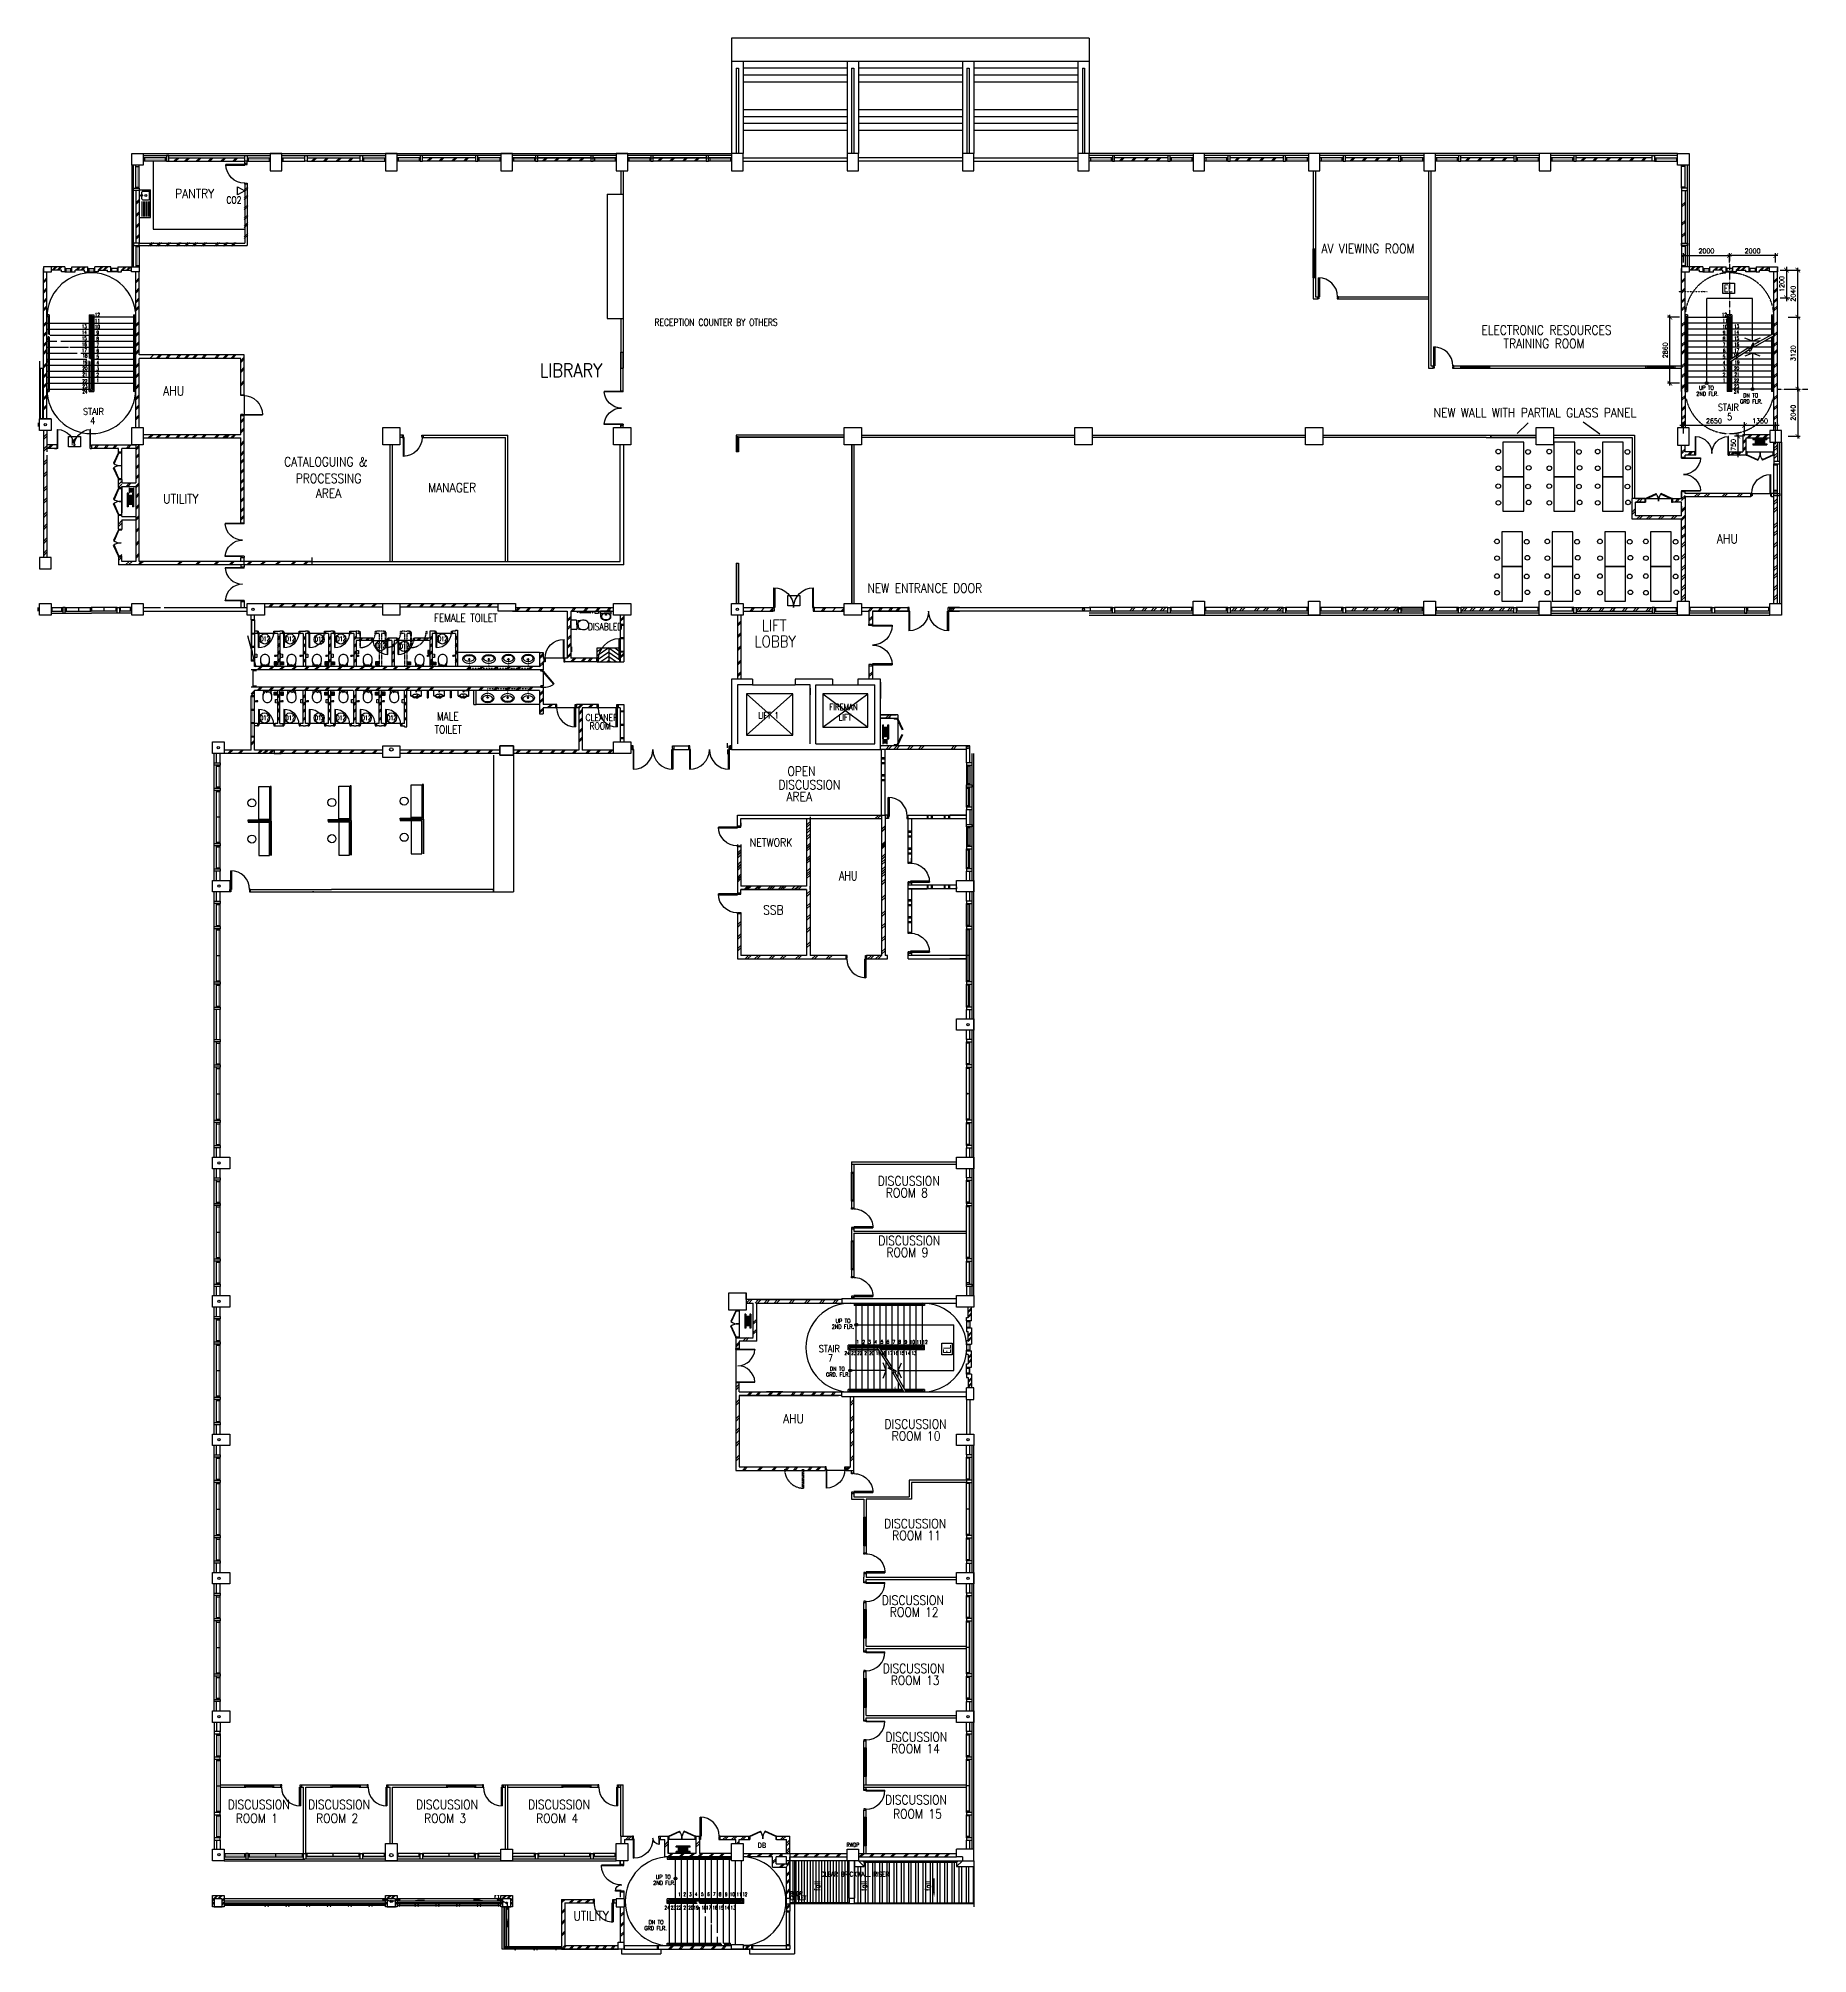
# Model space of a CAD drawing. Header units: feet. Extents: x 1670660 to 1747348, y -842699 to -759674.
import ezdxf
from ezdxf.enums import TextEntityAlignment as Align

# ---------------------------------------------------------------- set-up
doc = ezdxf.new("R2010")
doc.units = ezdxf.units.FT
doc.header["$LTSCALE"] = 13
doc.header["$MEASUREMENT"] = 0
for name, pattern in [('DASHED2', [0.375, 0.25, -0.125]), ('DIVIDE', [1.25, 0.5, -0.25, 0, -0.25, 0, -0.25]), ('HIDDEN', [0.375, 0.25, -0.125]), ('HIDDEN2', [0.1875, 0.125, -0.0625])]:
    doc.linetypes.add(name, pattern=pattern)
doc.layers.get('0').update_dxf_attribs({"linetype": 'CONTINUOUS'})
for name, color, linetype in [('-EL & K', 10, 'CONTINUOUS'), ('-FF', 240, 'CONTINUOUS'), ('-HR', 4, 'CONTINUOUS'), ('BTH-FX', 5, 'CONTINUOUS'), ('COL', 3, 'CONTINUOUS'), ('COL-ENGR', 31, 'CONTINUOUS'), ('DEMOLISH-WORKS', 8, 'DASHED2'), ('DIM', 7, 'CONTINUOUS'), ('DOOR', 5, 'CONTINUOUS'), ('DR', 7, 'CONTINUOUS'), ('DTEXT', 7, 'CONTINUOUS'), ('extension', 1, 'CONTINUOUS'), ('FIT', 5, 'CONTINUOUS'), ('FITT', 5, 'CONTINUOUS'), ('FLASH', 35, 'CONTINUOUS'), ('FURN', 1, 'CONTINUOUS'), ('H', 1, 'CONTINUOUS'), ('hatch', 7, 'CONTINUOUS'), ('hatchb', 251, 'CONTINUOUS'), ('LINE', 7, 'CONTINUOUS'), ('NEW WALL', 7, 'CONTINUOUS'), ('partition', 7, 'CONTINUOUS'), ('PIPE', 5, 'DIVIDE'), ('PL', 5, 'CONTINUOUS'), ('rail', 1, 'CONTINUOUS'), ('REMOVE', 8, 'HIDDEN2'), ('RWDP', 145, 'CONTINUOUS'), ('SANI', 7, 'CONTINUOUS'), ('SP', 220, 'CONTINUOUS'), ('SPEC', 7, 'CONTINUOUS'), ('stair', 7, 'CONTINUOUS'), ('T25', 7, 'CONTINUOUS'), ('T50', 4, 'CONTINUOUS'), ('txt', 7, 'CONTINUOUS'), ('VP', 100, 'CONTINUOUS'), ('WALL', 2, 'CONTINUOUS'), ('WIN', 5, 'CONTINUOUS'), ('WIN-T', 7, 'CONTINUOUS'), ('WP', 50, 'DIVIDE')]:
    doc.layers.add(name, color=color, linetype=linetype)
doc.styles.add('E', font='ROMANS.SHX', dxfattribs={"width": 0.9})
doc.styles.add('ROMANS', font='romans')
doc.styles.get("Standard").update_dxf_attribs({"font": 'ROMANS.SHX'})
doc.dimstyles.new('STANDARD$0', dxfattribs={"dimscale": 0, "dimtxt": 8, "dimasz": 6, "dimexe": 1, "dimexo": 1, "dimgap": 3, "dimtad": 1, "dimdec": 0, "dimlfac": -1, "dimrnd": 1, "dimzin": 0, "dimdsep": 46, "dimtxsty": 'Standard', "dimcen": 0, "dimclrd": 5, "dimclre": 250, "dimadec": 0, "dimazin": 0, "dimtfac": 1, "dimtdec": 4, "dimtofl": 0, "dimtmove": 0, "dimatfit": 3, "dimfxl": 1, "dimtolj": 1, "dimtzin": 0, "dimarcsym": 0})

# ---------------------------------------------------------------- blocks, each defined once
blk = doc.blocks.new('FD2')
at = {"layer": 'LINE', "linetype": 'Continuous'}
for points in [[(100, 1200), (100, 1250), (0, 1250), (0, 1200)], [(100, 0), (100, 50), (0, 50), (0, 0)]]:
    blk.add_lwpolyline(points, close=True, dxfattribs=at)
at = {"layer": 'LINE', "color": 5, "linetype": 'Continuous'}
for points in [[(0, 1200), (0, 50)], [(100, 50), (100, 1200)]]:
    blk.add_lwpolyline(points, dxfattribs=at)
at = {"layer": 'LINE', "color": 1, "linetype": 'Continuous'}
blk.add_lwpolyline([(50, 50), (50, 1200)], dxfattribs=at)
blk = doc.blocks.new('FG2')
at = {"layer": 'LINE', "linetype": 'Continuous', "xscale": -1, "rotation": 180}
blk.add_blockref('FD2', (0, 0), dxfattribs=at)
blk = doc.blocks.new('_ARCHTICK')
at = {"color": 0, "linetype": 'ByBlock', "const_width": 0.15}
blk.add_lwpolyline([(-0.5, -0.5), (0.5, 0.5)], dxfattribs=at)
blk = doc.blocks.new('*D90')
at = {"layer": 'DIM', "color": 7, "lineweight": -2, "transparency": 16777216}
for p, q in [((1746110, -776460), (1744460, -776460)), ((1744610, -776922), (1744610, -776310)), ((1745960, -777272), (1745960, -776310))]:
    blk.add_line(p, q, dxfattribs=at)
at = {"layer": 'DIM', "color": 7, "lineweight": -2, "transparency": 16777216, "xscale": 200, "yscale": 200, "zscale": 200, "rotation": 180}
blk.add_blockref('_ARCHTICK', (1744610, -776460), dxfattribs=at)
at = {"layer": 'DIM', "color": 7, "lineweight": -2, "transparency": 16777216, "xscale": 200, "yscale": 200, "zscale": 200}
blk.add_blockref('_ARCHTICK', (1745960, -776460), dxfattribs=at)
at = {"layer": 'DIM', "color": 7, "transparency": 16777216, "insert": (1745285, -776260), "char_height": 200, "attachment_point": 5, "style": 'ROMANS'}
blk.add_mtext('\\A1;1350', dxfattribs=at)
blk = doc.blocks.new('D1500-1')
at = {"layer": 'DR'}
for p, q in [((38, 115), (0, 115)), ((50, 0), (0, 0)), ((38, 77), (38, 821)), ((38, 821), (50, 820)), ((50, 77), (38, 77)), ((50, 0), (50, 820)), ((1462, 821), (1450, 820)), ((1450, 0), (1450, 820)), ((1450, 77), (1462, 77)), ((1462, 77), (1462, 821)), ((1462, 115), (1500, 115)), ((1450, 0), (1500, 0))]:
    blk.add_line(p, q, dxfattribs=at)
for centre, start, end in [((5, 77), 0.02384, 86.52892), ((1495, 77), 93.47108, 179.97616)]:
    blk.add_arc(centre, 745, start, end, dxfattribs=at)
blk = doc.blocks.new('*D91')
at = {"layer": 'DIM', "color": 7, "lineweight": -2, "transparency": 16777216}
for p, q in [((1744760, -776460), (1741811, -776460)), ((1741961, -776798), (1741961, -776310)), ((1744610, -776798), (1744610, -776310))]:
    blk.add_line(p, q, dxfattribs=at)
at = {"layer": 'DIM', "color": 7, "lineweight": -2, "transparency": 16777216, "xscale": 200, "yscale": 200, "zscale": 200, "rotation": 180}
blk.add_blockref('_ARCHTICK', (1741961, -776460), dxfattribs=at)
at = {"layer": 'DIM', "color": 7, "lineweight": -2, "transparency": 16777216, "xscale": 200, "yscale": 200, "zscale": 200}
blk.add_blockref('_ARCHTICK', (1744610, -776460), dxfattribs=at)
at = {"layer": 'DIM', "color": 7, "transparency": 16777216, "insert": (1743285, -776260), "char_height": 200, "attachment_point": 5, "style": 'ROMANS'}
blk.add_mtext('\\A1;2650', dxfattribs=at)
blk = doc.blocks.new('DR-1800-B')
at = {"layer": 'DR'}
for p, q in [((-50, 0), (0, 0)), ((0, 0), (0, -150)), ((-1800, 0), (-1800, -150)), ((-1750, 0), (-1800, 0)), ((-1800, -150), (-1760, -150)), ((-1760, -150), (-1760, -110)), ((-1760, -110), (-1750, -110)), ((-1760, -150), (-1760, -1010)), ((-1720, -150), (-1760, -150)), ((-1750, -110), (-1750, 0)), ((-1720, -1009), (-1720, -150)), ((-80, -1009), (-80, -150)), ((-80, -150), (-40, -150)), ((-50, -110), (-50, 0)), ((-40, -110), (-50, -110)), ((-40, -150), (-40, -110)), ((-40, -150), (-40, -1010)), ((0, -150), (-40, -150))]:
    blk.add_line(p, q, dxfattribs=at)
for centre, start, end in [((-1760, -150), 270, 0), ((-40, -150), 180.00007, 270)]:
    blk.add_arc(centre, 860, start, end, dxfattribs=at)
blk = doc.blocks.new('d900-1b1')
at = {"layer": 'DR'}
for p, q in [((40, 100), (40, 920)), ((80, 919), (80, 100)), ((0, 0), (0, 100)), ((0, 100), (40, 100)), ((50, 0), (0, 0)), ((80, 100), (40, 100)), ((40, 100), (40, 60)), ((40, 60), (50, 60)), ((50, 60), (50, 0)), ((860, 60), (850, 60)), ((850, 60), (850, 0)), ((850, 0), (900, 0)), ((860, 100), (860, 60)), ((900, 100), (860, 100)), ((900, 0), (900, 100))]:
    blk.add_line(p, q, dxfattribs=at)
blk.add_arc((40, 100), 820, 0, 90, dxfattribs=at)
blk = doc.blocks.new('*D24')
at = {"color": 7, "lineweight": -2, "transparency": 16777216}
for p, q in [((2031962, -760471), (2032482, -760471)), ((2032382, -763691), (2032382, -760371)), ((2031962, -763591), (2032482, -763591))]:
    blk.add_line(p, q, dxfattribs=at)
at = {"color": 7, "lineweight": -2, "transparency": 16777216, "xscale": 200, "yscale": 200, "zscale": 200}
for p, rotation in [((2032382, -760471), 90), ((2032382, -763591), 270)]:
    blk.add_blockref('_ARCHTICK', p, dxfattribs=dict(at, rotation=rotation))
at = {"color": 7, "transparency": 16777216, "insert": (2032182, -762031), "char_height": 200, "attachment_point": 5, "rotation": 90, "style": 'ROMANS'}
blk.add_mtext('\\A1;3120', dxfattribs=at)
blk = doc.blocks.new('*D25')
at = {"color": 7, "lineweight": -2, "transparency": 16777216}
for p, q in [((2031962, -758431), (2032482, -758431)), ((2032382, -760571), (2032382, -758331)), ((2031962, -760471), (2032482, -760471))]:
    blk.add_line(p, q, dxfattribs=at)
at = {"color": 7, "lineweight": -2, "transparency": 16777216, "xscale": 200, "yscale": 200, "zscale": 200}
for p, rotation in [((2032382, -758431), 90), ((2032382, -760471), 270)]:
    blk.add_blockref('_ARCHTICK', p, dxfattribs=dict(at, rotation=rotation))
at = {"color": 7, "transparency": 16777216, "insert": (2032182, -759451), "char_height": 200, "attachment_point": 5, "rotation": 90, "style": 'ROMANS'}
blk.add_mtext('\\A1;2040', dxfattribs=at)
blk = doc.blocks.new('*D26')
at = {"color": 7, "lineweight": -2, "transparency": 16777216}
for p, q in [((2031962, -763591), (2032482, -763591)), ((2032382, -763491), (2032382, -765731)), ((2031962, -765631), (2032482, -765631))]:
    blk.add_line(p, q, dxfattribs=at)
at = {"color": 7, "lineweight": -2, "transparency": 16777216, "xscale": 200, "yscale": 200, "zscale": 200}
for p, rotation in [((2032382, -763591), 90), ((2032382, -765631), 270)]:
    blk.add_blockref('_ARCHTICK', p, dxfattribs=dict(at, rotation=rotation))
at = {"color": 7, "transparency": 16777216, "insert": (2032182, -764611), "char_height": 200, "attachment_point": 5, "rotation": 90, "style": 'ROMANS'}
blk.add_mtext('\\A1;2040', dxfattribs=at)
blk = doc.blocks.new('*D27')
at = {"layer": 'DIM', "color": 7, "lineweight": -2, "transparency": 16777216}
for p, q in [((2031524, -757797), (2029324, -757797)), ((2029424, -758101), (2029424, -757697)), ((2031424, -758101), (2031424, -757697))]:
    blk.add_line(p, q, dxfattribs=at)
at = {"layer": 'DIM', "color": 7, "lineweight": -2, "transparency": 16777216, "xscale": 200, "yscale": 200, "zscale": 200}
for p, rotation in [((2029424, -757797), 180.0000000117394), ((2031424, -757797), 1.173932950848666e-08)]:
    blk.add_blockref('_ARCHTICK', p, dxfattribs=dict(at, rotation=rotation))
at = {"layer": 'DIM', "color": 7, "transparency": 16777216, "insert": (2030424, -757597), "char_height": 200, "attachment_point": 5, "rotation": 0, "style": 'ROMANS'}
blk.add_mtext('\\A1;2000', dxfattribs=at)
blk = doc.blocks.new('*D28')
at = {"layer": 'DIM', "color": 7, "lineweight": -2, "transparency": 16777216}
for p, q in [((2027324, -757797), (2029524, -757797)), ((2027424, -758101), (2027424, -757697)), ((2029424, -758101), (2029424, -757697))]:
    blk.add_line(p, q, dxfattribs=at)
at = {"layer": 'DIM', "color": 7, "lineweight": -2, "transparency": 16777216, "xscale": 200, "yscale": 200, "zscale": 200, "rotation": 180}
blk.add_blockref('_ARCHTICK', (2027424, -757797), dxfattribs=at)
at = {"layer": 'DIM', "color": 7, "lineweight": -2, "transparency": 16777216, "xscale": 200, "yscale": 200, "zscale": 200}
blk.add_blockref('_ARCHTICK', (2029424, -757797), dxfattribs=at)
at = {"layer": 'DIM', "color": 7, "transparency": 16777216, "insert": (2028424, -757597), "char_height": 200, "attachment_point": 5, "style": 'ROMANS'}
blk.add_mtext('\\A1;2000', dxfattribs=at)
blk = doc.blocks.new('*D29')
at = {"color": 7, "lineweight": -2, "transparency": 16777216}
for p, q in [((2027260, -760471), (2026740, -760471)), ((2026840, -763431), (2026840, -760371)), ((2027260, -763331), (2026740, -763331))]:
    blk.add_line(p, q, dxfattribs=at)
at = {"color": 7, "lineweight": -2, "transparency": 16777216, "xscale": 200, "yscale": 200, "zscale": 200}
for p, rotation in [((2026840, -760471), 90), ((2026840, -763331), 270)]:
    blk.add_blockref('_ARCHTICK', p, dxfattribs=dict(at, rotation=rotation))
at = {"color": 7, "transparency": 16777216, "insert": (2026640, -761901), "char_height": 200, "attachment_point": 5, "rotation": 90, "style": 'ROMANS'}
blk.add_mtext('\\A1;2860', dxfattribs=at)
blk = doc.blocks.new('*D93')
at = {"layer": 'hatch', "color": 7, "lineweight": -2, "transparency": 16777216}
for p, q in [((1746424, -769574), (1746424, -771074)), ((1746152, -769724), (1746574, -769724)), ((1746152, -770924), (1746574, -770924))]:
    blk.add_line(p, q, dxfattribs=at)
at = {"layer": 'hatch', "color": 7, "lineweight": -2, "transparency": 16777216, "xscale": 200, "yscale": 200, "zscale": 200}
for p, rotation in [((1746424, -769724), 90), ((1746424, -770924), 270)]:
    blk.add_blockref('_ARCHTICK', p, dxfattribs=dict(at, rotation=rotation))
at = {"layer": 'hatch', "color": 7, "transparency": 16777216, "insert": (1746224, -770324), "char_height": 200, "attachment_point": 5, "rotation": 90, "style": 'ROMANS'}
blk.add_mtext('\\A1;1200', dxfattribs=at)
blk = doc.blocks.new('D1200')
at = {"layer": 'DR', "color": 7}
for p, q in [((37, 115), (37, 965)), ((62, 115), (62, 965)), ((0, 115), (37, 115)), ((37, 115), (37, 90)), ((62, 115), (37, 115)), ((37, 90), (50, 90)), ((50, 90), (50, 0)), ((1138, 115), (1138, 364)), ((1138, 115), (1163, 115)), ((1150, 90), (1150, 0)), ((1150, 90), (1163, 90)), ((1163, 115), (1163, 365)), ((1163, 115), (1163, 90)), ((1163, 115), (1200, 115))]:
    blk.add_line(p, q, dxfattribs=at)
blk.add_arc((1163, 90), 275, 90, 180, dxfattribs=at)
at = {"layer": 'WIN', "color": 7}
for p, q in [((62, 965), (37, 965)), ((62, 965), (62, 965)), ((50, 0), (0, 0)), ((1150, 0), (1200, 0))]:
    blk.add_line(p, q, dxfattribs=at)
blk.add_arc((50, 125), 840, 359.3227, 89.14705, dxfattribs=at)
blk = doc.blocks.new('DR-900-B')
at = {"layer": 'DR'}
for p, q in [((0, 900), (-150, 900)), ((-150, 900), (-150, 860)), ((-150, 860), (-110, 860)), ((-110, 860), (-110, 850)), ((-110, 850), (0, 850)), ((0, 850), (0, 900)), ((-150, 40), (-970, 40)), ((-969, 80), (-150, 80)), ((-150, 80), (-150, 40)), ((-150, 40), (-110, 40)), ((-150, 0), (-150, 40)), ((0, 0), (-150, 0)), ((-110, 50), (0, 50)), ((-110, 40), (-110, 50)), ((0, 50), (0, 0))]:
    blk.add_line(p, q, dxfattribs=at)
blk.add_arc((-150, 40), 820, 90, 180, dxfattribs=at)
blk = doc.blocks.new('*D94')
at = {"layer": 'DIM', "color": 7, "lineweight": -2, "transparency": 16777216}
for p, q in [((1744535, -776924), (1744176, -776924)), ((1744326, -776774), (1744326, -777825)), ((1744385, -777675), (1744176, -777675))]:
    blk.add_line(p, q, dxfattribs=at)
at = {"layer": 'DIM', "color": 7, "lineweight": -2, "transparency": 16777216, "xscale": 200, "yscale": 200, "zscale": 200}
for p, rotation in [((1744326, -776924), 90), ((1744326, -777675), 270)]:
    blk.add_blockref('_ARCHTICK', p, dxfattribs=dict(at, rotation=rotation))
at = {"layer": 'DIM', "color": 7, "transparency": 16777216, "insert": (1744126, -777300), "char_height": 200, "attachment_point": 5, "rotation": 90, "style": 'ROMANS'}
blk.add_mtext('\\A1;750', dxfattribs=at)
blk = doc.blocks.new('100FT')
at = {"layer": 'PIPE', "linetype": 'Continuous'}
blk.add_circle((0, 0), 50, dxfattribs=at)
at = {"layer": 'WP', "linetype": 'Continuous'}
for p, q in [((-37, 34), (37, 34)), ((-50, -3), (50, -3)), ((-34, -37), (34, -37))]:
    blk.add_line(p, q, dxfattribs=at)
blk = doc.blocks.new('A$C7CE3714C')
at = {"layer": 'FIT'}
blk.add_lwpolyline([(0, 0), (126, 0), (126, 126), (0, 126)], close=True, dxfattribs=at)
at = {"layer": 'FIT', "xscale": -1}
blk.add_blockref('100FT', (63, 66), dxfattribs=at)
blk = doc.blocks.new('WC-CAP-P')
for p, q in [((-84, 0), (-254, 0)), ((-85, 0), (85, 0)), ((-284, -240), (-284, -30)), ((-274, -318), (-274, -318)), ((-84, -270), (-254, -270)), ((-84, -318), (-190, -318)), ((-85, -270), (85, -270)), ((-85, -318), (21, -318)), ((105, -318), (105, -318)), ((115, -240), (115, -30))]:
    blk.add_line(p, q)
for centre, radius, start, end in [((10, -540), 297, 131.76878, 188.34412), ((-254, -30), 30, 90, 180), ((-254, -240), 30, 180, 270), ((23685, -4344), 24274, 170.33681, 170.89893), ((-86, -585), 197, 179.51694, 271.02679), ((-83, -585), 197, 268.97321, 0.48306), ((-179, -540), 297, 351.65588, 48.23122), ((-23854, -4344), 24274, 9.10107, 9.66319), ((85, -30), 30, 0, 90), ((85, -240), 30, 270, 0)]:
    blk.add_arc(centre, radius, start, end)
blk = doc.blocks.new('ELLIPSE')
blk.add_circle((0.5, 0.5), 0.5)
blk = doc.blocks.new('P', base_point=(9.17, 7.42))
for radius in [0.0407, 0.0315]:
    blk.add_circle((9.17, 7.42), radius)
blk = doc.blocks.new('BASIN-2')
for p, q in [((310, 0), (-310, 0)), ((-295, -314), (-310, 0)), ((-273, -104), (0, -114)), ((273, -104), (0, -114)), ((295, -314), (310, 0))]:
    blk.add_line(p, q)
for centre, radius, start, end in [((-163, -315), 132, 179.49571, 205.01035), ((-102, -268), 208, 209.5959, 236.4372), ((-23, -400), 294, 122.15738, 135.58726), ((-7, -98), 402, 238.60271, 271.03629), ((-176, -156), 5.79, 327.23155, 125.54576), ((7, -98), 402, 268.96371, 301.39729), ((176, -156), 5.79, 54.45424, 212.76845), ((23, -400), 294, 44.41274, 57.84262), ((102, -268), 208, 303.5628, 330.4041), ((163, -315), 132, 334.98965, 0.50429)]:
    blk.add_arc(centre, radius, start, end)
for name, p, xscale, yscale, zscale in [('ELLIPSE', (261, -473), -521.326566894229, 358.7639225105095, 521.3265668942295), ('P', (0, -180), 1000, 1000, 1000)]:
    blk.add_blockref(name, p, dxfattribs=dict(xscale=xscale, yscale=yscale, zscale=zscale))
blk = doc.blocks.new('BASIN-01')
blk.add_circle((0, 0), 30.3)
for p, xscale, yscale, zscale in [((279, -221), -559.6811780125836, 404.3346891934725, 559.6811780125837), ((220, -179), -444.6356025322193, 259.9294430529471, 444.6356025322195)]:
    blk.add_blockref('ELLIPSE', p, dxfattribs=dict(xscale=xscale, yscale=yscale, zscale=zscale))
blk = doc.blocks.new('UR')
at = {"color": 7}
for p, q in [((0, 157), (-227, 157)), ((-227, -68), (-227, 157)), ((-43, 0), (0, 0)), ((0, 157), (228, 157)), ((43, 0), (0, 0)), ((228, -68), (228, 157)), ((-190, -88), (-207, -88)), ((-179, -83), (-68, -152)), ((-172, -59), (-58, -131)), ((0, -153), (-68, -153)), ((0, -131), (-58, -131)), ((0, -131), (58, -131)), ((0, -153), (68, -153)), ((172, -59), (58, -131)), ((179, -83), (68, -152)), ((190, -88), (208, -88))]:
    blk.add_line(p, q, dxfattribs=at)
blk.add_circle((-1, 111), 16.9, dxfattribs=at)
for centre, radius, start, end in [((-42, -174), 175, 90.22098, 139.26228), ((42, -174), 175, 40.73772, 89.77902), ((-207, -68), 20, 180, 270), ((-194, -70), 18.3, 252.6976, 328.52014), ((-115, -86), 64.8, 158.20448, 175.53503), ((115, -86), 64.8, 4.46497, 21.79552), ((194, -70), 18.3, 211.47986, 287.3024), ((208, -68), 20, 270, 0)]:
    blk.add_arc(centre, radius, start, end, dxfattribs=at)
blk = doc.blocks.new('SINK-SGL')
at = {"layer": 'BTH-FX', "color": 7}
for p, q in [((0, 493), (0, 0)), ((0, 0), (1200, 0)), ((695, 382), (42, 382)), ((695, 314), (42, 314)), ((695, 246), (42, 246)), ((695, 178), (42, 178)), ((695, 110), (42, 110)), ((695, 42), (42, 42)), ((758, 340), (758, 85)), ((801, 382), (940, 382)), ((801, 42), (1097, 42)), ((940, 340), (940, 401)), ((957, 340), (957, 401)), ((957, 382), (1097, 382)), ((1140, 340), (1140, 85)), ((1200, 493), (1200, 0))]:
    blk.add_line(p, q, dxfattribs=at)
for centre, radius in [((949, 213), 42.5), ((949, 425), 25.5)]:
    blk.add_circle(centre, radius, dxfattribs=at)
for centre, radius, start, end in [((801, 340), 42.5, 90, 180), ((801, 85), 42.5, 180, 270), ((949, 340), 8.5, 180, 0), ((1097, 340), 42.5, 0, 90), ((1097, 85), 42.5, 270, 0)]:
    blk.add_arc(centre, radius, start, end, dxfattribs=at)
blk = doc.blocks.new('DR900')
at = {"layer": 'DR', "color": 7}
for p, q in [((25, 940), (50, 940)), ((25, 115), (25, 940)), ((50, 115), (50, 940)), ((0, 115), (25, 115)), ((0, 0), (38, 0)), ((50, 115), (25, 115)), ((25, 115), (25, 90)), ((25, 90), (38, 90)), ((38, 90), (38, 0)), ((862, 90), (875, 90)), ((862, 90), (862, 0)), ((862, 0), (900, 0)), ((875, 115), (900, 115)), ((875, 115), (875, 90))]:
    blk.add_line(p, q, dxfattribs=at)
blk.add_arc((25, 90), 850, 0, 90, dxfattribs=at)
blk = doc.blocks.new('CO2')
at = {"layer": '-FF'}
blk.add_lwpolyline([(-306, -176), (-306, 176), (0, 0)], close=True, dxfattribs=at)
blk = doc.blocks.new('TOILET-NEW')
at = {"layer": 'DEMOLISH-WORKS', "color": 8, "ltscale": 0.7}
for p, q in [((120, 1525), (0, 1525)), ((120, 1425), (0, 1425)), ((120, 1425), (120, 1525)), ((120, 1525), (170, 1525)), ((120, 1425), (170, 1425)), ((170, 815), (170, 1525)), ((170, 1425), (170, 1525)), ((170, 1475), (195, 1475)), ((195, 815), (195, 1475)), ((830, 1425), (830, 1525)), ((830, 1525), (880, 1525)), ((830, 1425), (880, 1425)), ((880, 1425), (880, 1525)), ((1220, 1525), (880, 1525)), ((1000, 1425), (880, 1425)), ((1000, 1425), (1000, 0)), ((1100, 1425), (1100, 0)), ((1220, 1425), (1100, 1425)), ((1220, 1425), (1220, 1525)), ((1220, 1525), (1270, 1525)), ((1220, 1425), (1270, 1425)), ((1270, 815), (1270, 1525)), ((1270, 1425), (1270, 1525)), ((1270, 1475), (1295, 1475)), ((1295, 815), (1295, 1475)), ((1930, 1425), (1930, 1525)), ((1930, 1525), (1980, 1525)), ((1930, 1425), (1980, 1425)), ((1980, 1425), (1980, 1525)), ((2100, 1525), (1980, 1525)), ((2100, 1425), (1980, 1425)), ((2100, 1525), (2200, 1525)), ((2100, 1425), (2100, 0)), ((2320, 1525), (2200, 1525)), ((2200, 1425), (2200, 0)), ((2320, 1425), (2200, 1425)), ((2320, 1425), (2320, 1525)), ((2320, 1525), (2370, 1525)), ((2320, 1425), (2370, 1425)), ((2370, 815), (2370, 1525)), ((2370, 1425), (2370, 1525)), ((2370, 1475), (2395, 1475)), ((2395, 815), (2395, 1475)), ((3030, 1425), (3030, 1525)), ((3030, 1525), (3080, 1525)), ((3030, 1425), (3080, 1425)), ((3080, 1425), (3080, 1525))]:
    blk.add_line(p, q, dxfattribs=at)
for centre in [(170, 1475), (1270, 1475), (2370, 1475)]:
    blk.add_arc(centre, 660, 270, 0, dxfattribs=at)
at = {"layer": 'DR', "color": 1}
for p, q in [((720, 1225), (670, 1225)), ((670, 1125), (1430, 1125)), ((720, 1125), (670, 1125)), ((720, 1125), (720, 1225)), ((1355, 515), (1355, 1175)), ((1380, 1175), (1355, 1175)), ((1380, 515), (1380, 1225)), ((1380, 1125), (1380, 1225)), ((1430, 1225), (1380, 1225)), ((1430, 1125), (1380, 1125)), ((1770, 1225), (1820, 1225)), ((2530, 1125), (1770, 1125)), ((1770, 1125), (1820, 1125)), ((1820, 515), (1820, 1225)), ((1820, 1125), (1820, 1225)), ((1820, 1175), (1845, 1175)), ((1845, 515), (1845, 1175)), ((2480, 1125), (2480, 1225)), ((2480, 1225), (2530, 1225)), ((2480, 1125), (2530, 1125))]:
    blk.add_line(p, q, dxfattribs=at)
for centre, start, end in [((1380, 1175), 180, 270), ((1820, 1175), 270, 0)]:
    blk.add_arc(centre, 660, start, end, dxfattribs=at)
at = {"layer": 'FITT'}
for p, q in [((5, 445), (82, 445)), ((6, 470), (82, 470)), ((89, 467), (89, 474)), ((89, 441), (89, 448)), ((99, 467), (99, 474)), ((99, 441), (99, 448)), ((3101, 467), (3101, 474)), ((3101, 441), (3101, 448)), ((3111, 467), (3111, 474)), ((3111, 441), (3111, 448)), ((3194, 470), (3118, 470)), ((3195, 445), (3118, 445))]:
    blk.add_line(p, q, dxfattribs=at)
for centre, radius in [((94, 457), 11.1), ((94, 434), 8.61), ((94, 481), 8.61), ((3106, 457), 11.1), ((3106, 481), 8.61), ((3106, 434), 8.61)]:
    blk.add_circle(centre, radius, dxfattribs=at)
for centre, radius, start, end in [((9, 458), 12.9, 104.60355, 255.3286), ((94, 457), 17.5, 106.7149, 253.21725), ((94, 457), 17.5, 286.7149, 73.21725), ((3106, 457), 17.5, 106.78275, 253.2851), ((3106, 457), 17.5, 286.78275, 73.2851), ((3191, 458), 12.9, 284.6714, 75.39645)]:
    blk.add_arc(centre, radius, start, end, dxfattribs=at)
at = {"layer": 'SANI', "color": 1}
for points in [[(25, 528), (25, 697, 0.460184), (0, 699, 0.460184)], [(0, 699), (0, 526, 0.460184), (25, 528)], [(25, 697), (95, 687, -0.373687), (99, 682), (99, 542, -0.373687), (94, 537), (25, 528)], [(3175, 697), (3105, 687, 0.373687), (3101, 682), (3101, 542, 0.373687), (3106, 537), (3175, 528)], [(3175, 528), (3175, 697, -0.460184), (3200, 699, -0.460184)], [(3200, 699), (3200, 526, -0.460184), (3175, 528)]]:
    blk.add_lwpolyline(points, format="xyb", dxfattribs=at)
at = {"layer": 'WALL', "linetype": 'Continuous'}
for p, q in [((670, 1225), (0, 1225)), ((670, 1125), (0, 1125)), ((670, 1125), (670, 1225)), ((1770, 1225), (1430, 1225)), ((1430, 1125), (1430, 1225)), ((1550, 1125), (1430, 1125)), ((1770, 1125), (1650, 1125)), ((1770, 1125), (1770, 1225)), ((3200, 1225), (2530, 1225)), ((2530, 1125), (2530, 1225)), ((3200, 1125), (2530, 1125))]:
    blk.add_line(p, q, dxfattribs=at)
at = {"layer": 'WALL'}
for p, q in [((1550, 1125), (1550, 0)), ((1650, 1125), (1650, 0))]:
    blk.add_line(p, q, dxfattribs=at)
blk = doc.blocks.new('AM-STR1M-IT')
at = {"layer": 'COL'}
for points in [[(-3732, 7350), (-4075, 7350), (-4075, 7125), (-3732, 7125)], [(-3732, 7350), (-4075, 7350), (-4075, 7125), (-3732, 7125)], [(-268, 7350), (75, 7350), (75, 7125), (-268, 7125)]]:
    blk.add_lwpolyline(points, close=True, dxfattribs=at)
at = {"layer": 'H'}
for p, q in [((-3706, 7200), (-3556, 7350)), ((-3654.4, 7200), (-3504.4, 7350)), ((-3489.3, 7197.8), (-3339.3, 7347.8)), ((-3427.5, 7197.8), (-3277.5, 7347.8)), ((-2672.9, 7200), (-2522.9, 7350)), ((-2621.2, 7200), (-2471.2, 7350)), ((-2456.1, 7197.8), (-2306.1, 7347.8)), ((-2404.5, 7197.8), (-2254.5, 7347.8)), ((-1710.4, 7200), (-1560.4, 7350)), ((-1658.7, 7200), (-1508.7, 7350)), ((-1493.6, 7197.8), (-1343.6, 7347.8)), ((-1442, 7197.8), (-1292, 7347.8)), ((-681.7, 7200), (-531.7, 7350)), ((-630, 7200), (-480, 7350)), ((-465, 7197.8), (-315, 7347.8)), ((-413.3, 7197.8), (-263.3, 7347.8))]:
    blk.add_line(p, q, dxfattribs=at)
at = {"layer": 'hatch', "color": 1}
for p, q in [((-3925, 6865.5), (-4075, 6715.5)), ((-3925, 6793.9), (-4075, 6643.9)), ((75, 6865.5), (-75, 6715.5)), ((75, 6793.9), (-75, 6643.9)), ((-3925, 6431.5), (-4075, 6281.5)), ((-3925, 6359.9), (-4075, 6209.9)), ((-3925, 5998.6), (-4075, 5848.6)), ((-3925, 5927), (-4075, 5777)), ((75, 6431.5), (-75, 6281.5)), ((75, 6359.9), (-75, 6209.9)), ((75, 5998.6), (-75, 5848.6)), ((75, 5927), (-75, 5777)), ((-3925, 5657.9), (-4075, 5507.9)), ((-3925, 5586.2), (-4075, 5436.2)), ((75, 5657.9), (-75, 5507.9)), ((75, 5586.2), (-75, 5436.2)), ((-3925, 4976.5), (-4075, 4826.5)), ((-3925, 4904.9), (-4075, 4754.9)), ((-3925, 4542.5), (-4075, 4392.5)), ((-3925, 4470.9), (-4075, 4320.9)), ((75, 4976.5), (-75, 4826.5)), ((75, 4904.9), (-75, 4754.9)), ((75, 4542.5), (-75, 4392.5)), ((75, 4470.9), (-75, 4320.9)), ((-3925, 4109.6), (-4075, 3959.6)), ((-3925, 4038), (-4075, 3888)), ((-3925, 3768.9), (-4075, 3618.9)), ((-3925, 3697.2), (-4075, 3547.2)), ((75, 4109.6), (-75, 3959.6)), ((75, 4038), (-75, 3888)), ((75, 3768.9), (-75, 3618.9)), ((75, 3697.2), (-75, 3547.2)), ((-3925, 3188.5), (-4075, 3038.5)), ((-3925, 3116.9), (-4075, 2966.9)), ((-3925, 2754.5), (-4075, 2604.5)), ((-3925, 2682.9), (-4075, 2532.9)), ((75, 3188.5), (-75, 3038.5)), ((75, 3116.9), (-75, 2966.9)), ((75, 2754.5), (-75, 2604.5)), ((75, 2682.9), (-75, 2532.9)), ((-3925, 2265.5), (-4075, 2115.5)), ((-3925, 2193.9), (-4075, 2043.9)), ((75, 2321.6), (-75, 2171.6)), ((75, 2250), (-75, 2100)), ((75, 1801.5), (-75, 1651.5)), ((75, 1729.9), (-75, 1579.9)), ((75, 1367.5), (-75, 1217.5)), ((75, 1295.9), (-75, 1145.9)), ((75, 934.6), (-75, 784.6)), ((75, 863), (-75, 713))]:
    blk.add_line(p, q, dxfattribs=at)
at = {"layer": 'PL', "color": 5}
for p, q in [((-3150, 7275), (-2850, 7275)), ((-3150, 7123.6), (-2850, 7123.6)), ((-3112, 7275), (-3112, 7125)), ((-1850, 7275), (-2150, 7275)), ((-1850, 7125), (-2150, 7125)), ((-2112, 7275), (-2112, 7125)), ((-1888, 7275), (-1888, 7125)), ((-850, 7275), (-1150, 7275)), ((-850, 7125), (-1150, 7125)), ((-888, 7275), (-888, 7125))]:
    blk.add_line(p, q, dxfattribs=at)
at = {"layer": 'stair', "color": 5, "linetype": 'HIDDEN'}
for p, q in [((-2000, 7933.5), (-2000, 5260)), ((75, 2040), (1387.8, 2040))]:
    blk.add_line(p, q, dxfattribs=at)
at = {"layer": 'stair'}
for p, q in [((-2987.5, 2300), (-2987.5, 5973.6)), ((-1003.4, 5973.6), (-2987.5, 5973.6)), ((-1003.4, 4120), (-1003.4, 5973.6)), ((-3825, 5160), (-2100, 5160)), ((-2050, 5160), (-2000, 5160)), ((-2000, 5160), (-2000, 3360.7)), ((-2000, 5160), (-2000, 2040)), ((-3875, 4900), (-3925, 4900)), ((-3875, 4640), (-3925, 4640)), ((-3875, 4380), (-3925, 4380)), ((-2100, 4900), (-3825, 4900)), ((-2100, 4640), (-3825, 4640)), ((-2100, 4380), (-3825, 4380)), ((-2000, 4900), (-2050, 4900)), ((-2000, 4640), (-2050, 4640)), ((-2000, 4380), (-2050, 4380)), ((-1950, 4900), (-2000, 4900)), ((-1950, 4900), (-2000, 4900)), ((-1950, 4640), (-2000, 4640)), ((-1950, 4640), (-2000, 4640)), ((-1950, 4380), (-2000, 4380)), ((-1950, 4380), (-2000, 4380)), ((-175, 4900), (-1900, 4900)), ((-175, 4640), (-1900, 4640)), ((-216.7, 4380), (-1900, 4380)), ((-75, 4900), (-125, 4900)), ((-75, 4640), (-125, 4640)), ((-3875, 4120), (-3925, 4120)), ((-3875, 3860), (-3925, 3860)), ((-3875, 3600), (-3925, 3600)), ((-3875, 3340), (-3925, 3340)), ((-2100, 4120), (-3825, 4120)), ((-2100, 3860), (-3825, 3860)), ((-2100, 3600), (-3825, 3600)), ((-2100, 3340), (-3825, 3340)), ((-2000, 4120), (-2050, 4120)), ((-2000, 3860), (-2050, 3860)), ((-2000, 3600), (-2050, 3600)), ((-1950, 4120), (-2000, 4120)), ((-1950, 4120), (-2000, 4120)), ((-1950, 3860), (-2000, 3860)), ((-1950, 3860), (-2000, 3860)), ((-1950, 3600), (-2000, 3600)), ((-1950, 3600), (-1995.6, 3600)), ((-671.6, 4120), (-1900, 4120)), ((-1068.1, 3860), (-1900, 3860)), ((-1536.4, 3600), (-1900, 3600)), ((-175, 3340), (-1797.4, 3340)), ((-175, 3600), (-1378.1, 3600)), ((-175, 3860), (-1006.1, 3860)), ((-1003.4, 3600), (-1003.4, 2040)), ((-75, 4127.5), (-495.7, 4127.5)), ((-75, 3860), (-125, 3860)), ((-75, 3600), (-125, 3600)), ((-75, 3340), (-125, 3340)), ((-3875, 3080), (-3925, 3080)), ((-3875, 2820), (-3925, 2820)), ((-3875, 2560), (-3925, 2560)), ((-2100, 3080), (-3825, 3080)), ((-2100, 2820), (-3825, 2820)), ((-2100, 2560), (-3825, 2560)), ((-2000, 3080), (-2050, 3080)), ((-2000, 3080), (-2050, 3080)), ((-2000, 2820), (-2050, 2820)), ((-2000, 2820), (-2050, 2820)), ((-1950, 3080), (-2000, 3080)), ((-1950, 2820), (-2000, 2820)), ((-1950, 2560), (-2000, 2560)), ((-175, 3080), (-1900, 3080)), ((-175, 2820), (-1900, 2820)), ((-175, 2560), (-1900, 2560)), ((-75, 3080), (-125, 3080)), ((-75, 2820), (-125, 2820)), ((-75, 2560), (-125, 2560)), ((-3875, 2300), (-3925, 2300)), ((-2100, 2300), (-3825, 2300)), ((-2000, 2300), (-2050, 2300)), ((-1950, 2300), (-2000, 2300)), ((-1950, 2040), (-2000, 2040)), ((-175, 2300), (-1900, 2300)), ((-175, 2040), (-1900, 2040)), ((-75, 2300), (-125, 2300)), ((-75, 2040), (-125, 2040))]:
    blk.add_line(p, q, dxfattribs=at)
at = {"layer": 'stair', "color": 193}
for p, q in [((-3825, 5260), (-3925, 5260)), ((-3875, 5210), (-3925, 5210)), ((-3875, 5210), (-3875, 1990)), ((-3825, 5260), (-3825, 1940)), ((-2100, 5260), (-2100, 1940)), ((-1900, 5260), (-2100, 5260)), ((-2050, 5210), (-2050, 1990)), ((-1950, 5210), (-2050, 5210)), ((-1950, 5210), (-1950, 3335.7)), ((-1900, 5260), (-1900, 3367.7)), ((-175, 5260), (-175, 4403.9)), ((-175, 5260), (-75, 5260)), ((-125, 5210), (-125, 4432.4)), ((-125, 5210), (-75, 5210)), ((-3875, 4248.3), (-3925, 4248.3)), ((-3875, 4198.3), (-3925, 4198.3)), ((-175, 4303.3), (-175, 1940)), ((-125, 4331.9), (-125, 1990)), ((-125, 4248.3), (-75, 4248.3)), ((-125, 4198.3), (-75, 4198.3)), ((-3875, 3261.7), (-3925, 3261.7)), ((-3875, 3211.7), (-3925, 3211.7)), ((-1950, 1990), (-1950, 3235.1)), ((-1900, 1940), (-1900, 3267)), ((-125, 3261.7), (-75, 3261.7)), ((-125, 3211.7), (-75, 3211.7)), ((-3925, 1990), (-3875, 1990)), ((-3925, 1940), (-3825, 1940)), ((-1900, 1940), (-2100, 1940)), ((-1950, 1990), (-2050, 1990)), ((-75, 1940), (-175, 1940)), ((-75, 1990), (-125, 1990))]:
    blk.add_line(p, q, dxfattribs=at)
at = {"layer": 'stair'}
for points in [[(-75, 4461), (-930.3, 3972.1), (-971.6, 4044.4), (-1114.7, 3770.9), (-1156, 3843.1), (-2000, 3303.8)], [(-75, 4360.5), (-916.9, 3879.2), (-958.2, 3951.5), (-1101.3, 3678), (-1142.6, 3750.2), (-2000, 3203.2)]]:
    blk.add_lwpolyline(points, dxfattribs=at)
at = {"layer": 'stair', "color": 4, "linetype": 'Continuous'}
for points in [[(-666.4, 4254.8), (-1003.4, 4120), (-1340.5, 4254.8)], [(-666.4, 3465.2), (-1003.4, 3600), (-1340.5, 3465.2)]]:
    blk.add_lwpolyline(points, dxfattribs=at)
at = {"layer": 'stair', "color": 2, "linetype": 'Continuous'}
for centre in [(-2987.5, 2300), (-1003.4, 2040)]:
    blk.add_circle(centre, 62.5, dxfattribs=at)
at = {"layer": 'stair', "color": 1, "linetype": 'HIDDEN'}
for centre, start, end in [((-2000, 5160), 360, 172.838021), ((-2000, 2040.4), 180, 360)]:
    blk.add_arc(centre, 1925, start, end, dxfattribs=at)
at = {"layer": 'WALL'}
for p, q in [((-4075, 1940), (-4075, 7275)), ((-3925, 1940), (-3925, 7125)), ((-3150, 7350), (-3732, 7350)), ((-3300, 7200), (-3732, 7200)), ((-3300, 7125), (-3300, 7200)), ((-3150, 7125), (-3300, 7125)), ((-3150, 7350), (-3150, 7125)), ((-2850, 7350), (-2150, 7350)), ((-2850, 7125), (-2850, 7350)), ((-2850, 7125), (-2700, 7125)), ((-2700, 7125), (-2700, 7200)), ((-2300, 7200), (-2700, 7200)), ((-2300, 7200), (-2300, 7125)), ((-1150, 7350), (-1850, 7350)), ((-1700, 7200), (-1300, 7200)), ((-1700, 7125), (-1700, 7200)), ((-1300, 7125), (-1300, 7200)), ((-1150, 7125), (-1300, 7125)), ((-1150, 7125), (-1150, 7350)), ((-850, 7350), (-850, 7125)), ((-850, 7350), (-268, 7350)), ((-850, 7125), (-700, 7125)), ((-700, 7125), (-700, 7200)), ((-75, 250), (-75, 7125)), ((75, 250), (75, 7275))]:
    blk.add_line(p, q, dxfattribs=at)
for points in [[(-2300, 7125), (-2150, 7125), (-2150, 7350)], [(-1700, 7125), (-1850, 7125), (-1850, 7350)], [(-700, 7200), (-268, 7200)]]:
    blk.add_lwpolyline(points, dxfattribs=at)
at = {"layer": 'WIN'}
for p, q in [((-2888, 7125), (-2888, 7275)), ((-1300, 7125), (-1300, 7200)), ((-1112, 7125), (-1112, 7275))]:
    blk.add_line(p, q, dxfattribs=at)
at = {"layer": 'WIN', "const_width": 10, "flags": 128}
for points in [[(-3112, 7200), (-2888, 7200)], [(-1888, 7200), (-2112, 7200)], [(-888, 7200), (-1112, 7200)]]:
    blk.add_lwpolyline(points, dxfattribs=at)
at = {"layer": 'stair', "color": 7, "linetype": 'Continuous', "style": 'ROMANS', "width": 0.7}
for s, p in [('12', (-2330.8, 5193.1)), ('11', (-2300.8, 4933.1)), ('10', (-2305.8, 4673.1)), ('8', (-2290.8, 4153.1)), ('9', (-2285.8, 4413.1)), ('14', (-1808.9, 4428.7)), ('13', (-1803.9, 4688.7)), ('15', (-1803.9, 4168.7)), ('7', (-2290.8, 3893.1)), ('5', (-2290.8, 3373.1)), ('6', (-2285.8, 3633.1)), ('18', (-1829, 3416.4)), ('16', (-1803.9, 3908.7)), ('17', (-1803.9, 3648.7)), ('4', (-2295.8, 3113.1)), ('3', (-2290.8, 2853.1)), ('2', (-2290.8, 2593.1)), ('1', (-2295.8, 2349.1)), ('20', (-1806, 2868.7)), ('22', (-1806, 2343.4)), ('21', (-1790, 2608.7)), ('19', (-1786, 3128.7)), ('24', (-1811, 1859.4)), ('23', (-1806, 2088.7))]:
    blk.add_text(s, height=150, dxfattribs=at).set_placement(p)
at = {"layer": 'T50', "color": 2, "style": 'ROMANS', "width": 0.85}
for s, p in [('STAIR', (-2503, 1099.6)), ('5', (-2103.7, 699.7))]:
    blk.add_text(s, height=300, dxfattribs=at).set_placement(p)
for base, p1, p2, angle, picture, middle in [((957.5, 7200), (437.5, 5160), (437.5, 7200), 90, '*D25', (757.5, 6180)), ((-4584.4, 5160), (-4064.3, 2300), (-4064.3, 5160), 90, '*D29', (-4784.4, 3730)), ((957.5, 5160), (437.5, 2040), (437.5, 5160), 90, '*D24', (757.5, 3600)), ((957.5, 0), (437.5, 2040), (437.5, 0), 270, '*D26', (757.5, 1020))]:
    dim = blk.add_linear_dim(base=base, p1=p1, p2=p2, angle=angle, dimstyle='STANDARD$0', override={"dimscale": 100, "dimtxt": 2, "dimasz": 2, "dimgap": 1, "dimtxsty": 'ROMANS', "dimblk": 'ARCHTICK', "dimdle": 1, "dimclrd": 7, "dimclre": 7, "dimclrt": 7, "dimtdec": 0, "dimtmove": 2})
    dim.commit()
    dim.dimension.update_dxf_attribs({"geometry": picture, "text_midpoint": middle, "insert": (-2031424.3, 765630.8)})
at = {"layer": 'DIM'}
for p1, distance, picture, middle in [((-4000, 7429.6), 403.9, '*D28', (-3000, 8033.5)), ((0, 7429.6), -403.9, '*D27', (-1000, 8033.5))]:
    dim = blk.add_aligned_dim(p1=p1, p2=(-2000, 7429.6), distance=distance, dimstyle='STANDARD$0', override={"dimscale": 100, "dimtxt": 2, "dimasz": 2, "dimgap": 1, "dimtxsty": 'ROMANS', "dimblk": 'ARCHTICK', "dimdle": 1, "dimclrd": 7, "dimclre": 7, "dimclrt": 7, "dimtdec": 0, "dimtmove": 2}, dxfattribs=at)
    dim.commit()
    dim.dimension.update_dxf_attribs({"geometry": picture, "text_midpoint": middle, "insert": (-2031424.3, 765630.8)})

msp = doc.modelspace()

# ---------------------------------------------------------------- hatches: boundary and pattern name
at = {"layer": 'RWDP'}
h = msp.add_hatch(dxfattribs=at)
h.set_pattern_fill('ANSI31', color=0, scale=200, angle=45, style=0)
h.set_pattern_definition([(90, (3376225.03, 12.318), (25, 5e-15), [])])
edge = h.paths.add_edge_path()
edge.add_arc((1685629.8, -840370.4), 37.5, 0, 360)
h = msp.add_hatch(dxfattribs=at)
h.set_pattern_fill('ANSI31', color=0, scale=200, angle=45, style=0)
h.set_pattern_definition([(90, (-4309.03, 12.318), (-25, 5e-15), [])])
edge = h.paths.add_edge_path()
edge.add_arc((1686286.2, -840370.4), 37.5, 0, 360)
h = msp.add_hatch(dxfattribs=at)
h.set_pattern_fill('ANSI31', color=0, scale=200, angle=45, style=0)
h.set_pattern_definition([(90, (5, 12.318), (-25, 5e-15), [])])
edge = h.paths.add_edge_path()
edge.add_arc((1690600.3, -840370.4), 37.5, 0, 360)
h = msp.add_hatch(dxfattribs=at)
h.set_pattern_fill('ANSI31', color=0, scale=200, angle=45, style=0)
h.set_pattern_definition([(90, (412.74, -358.318), (-25, 5e-15), [])])
edge = h.paths.add_edge_path()
edge.add_arc((1691008, -840741), 37.5, 0, 360)

# ---------------------------------------------------------------- linework, layer by layer
at = {"layer": '-EL & K', "color": 0}
for p, q in [((1743665.9, -770286.2), (1744179.8, -770286.2)), ((1743665.9, -770733.3), (1743665.9, -770286.2)), ((1743665.9, -770286.2), (1744179.8, -770286.2)), ((1744179.8, -770286.2), (1744179.8, -770733.3)), ((1744179.8, -770286.2), (1744179.8, -770733.3)), ((1744179.8, -770733.3), (1743665.9, -770733.3)), ((1703146.4, -784277.4), (1703146.4, -783830.3)), ((1703146.4, -783830.3), (1703660.3, -783830.3)), ((1703660.3, -784277.4), (1703146.4, -784277.4)), ((1703660.3, -783830.3), (1703660.3, -784277.4)), ((1709823.9, -816744.9), (1709823.9, -816231)), ((1709823.9, -816231), (1710271, -816231)), ((1710271, -816744.9), (1709823.9, -816744.9)), ((1710271, -816231), (1710271, -816744.9))]:
    msp.add_line(p, q, dxfattribs=at)
msp.add_lwpolyline([(1671974.6, -776934.7), (1672488.5, -776934.7), (1672488.5, -777381.8), (1671974.6, -777381.8)], close=True, dxfattribs=at)
at = {"layer": '-FF', "color": 0, "ltscale": 10}
msp.add_line((1707156.2, -787587.3), (1707156.2, -788287.3), dxfattribs=at)
at = {"layer": '-HR', "color": 0}
for p, q in [((1744976.2, -777028.8), (1745576.2, -777028.8)), ((1744976.2, -777028.8), (1744976.2, -777068.8)), ((1744976.2, -777068.8), (1745576.2, -777068.8)), ((1745076.2, -777068.8), (1745076.2, -777254.2)), ((1745076.2, -777104.2), (1745476.2, -777104.2)), ((1745476.2, -777068.8), (1745476.2, -777254.2)), ((1745576.2, -777028.8), (1745576.2, -777068.8)), ((1744976.2, -777254.2), (1745576.2, -777254.2)), ((1744976.2, -777254.2), (1744976.2, -777294.2)), ((1744976.2, -777294.2), (1745576.2, -777294.2)), ((1745076.2, -777154.2), (1745476.2, -777154.2)), ((1745076.2, -777204.2), (1745476.2, -777204.2)), ((1745576.2, -777254.2), (1745576.2, -777294.2)), ((1674555.8, -779385), (1674515.8, -779385)), ((1674515.8, -779385), (1674515.8, -779985)), ((1674555.8, -779385), (1674555.8, -779985)), ((1674741.2, -779485), (1674555.8, -779485)), ((1674603.2, -779154.1), (1674603.2, -779394.1)), ((1674781.2, -779202.1), (1674603.2, -779202.1)), ((1674781.2, -779346.1), (1674603.2, -779346.1)), ((1674605.8, -779485), (1674605.8, -779885)), ((1674651.2, -779202.1), (1674651.2, -779346.1)), ((1674655.8, -779485), (1674655.8, -779885)), ((1674699.2, -779202.1), (1674699.2, -779346.1)), ((1674705.8, -779485), (1674705.8, -779885)), ((1674741.2, -779385), (1674741.2, -779985)), ((1674781.2, -779385), (1674741.2, -779385)), ((1674747.2, -779202.1), (1674747.2, -779346.1)), ((1674781.2, -779154.1), (1674781.2, -779394.1)), ((1674781.2, -779385), (1674781.2, -779985)), ((1674555.8, -779985), (1674515.8, -779985)), ((1674741.2, -779885), (1674555.8, -779885)), ((1674781.2, -779985), (1674741.2, -779985)), ((1707256.2, -790039.6), (1707256.2, -789439.6)), ((1707256.2, -789439.6), (1707296.2, -789439.6)), ((1707296.2, -790039.6), (1707296.2, -789439.6)), ((1707296.2, -789539.6), (1707481.6, -789539.6)), ((1707331.6, -789939.6), (1707331.6, -789539.6)), ((1707381.6, -789939.6), (1707381.6, -789539.6)), ((1707431.6, -789939.6), (1707431.6, -789539.6)), ((1707481.6, -790039.6), (1707481.6, -789439.6)), ((1707481.6, -789439.6), (1707521.6, -789439.6)), ((1707521.6, -790039.6), (1707521.6, -789439.6)), ((1707256.2, -790037.7), (1707256.2, -790277.7)), ((1707256.2, -790039.6), (1707296.2, -790039.6)), ((1707434.2, -790085.7), (1707256.2, -790085.7)), ((1707434.2, -790229.7), (1707256.2, -790229.7)), ((1707296.2, -789939.6), (1707481.6, -789939.6)), ((1707304.2, -790085.7), (1707304.2, -790229.7)), ((1707352.2, -790085.7), (1707352.2, -790229.7)), ((1707400.2, -790085.7), (1707400.2, -790229.7)), ((1707434.2, -790037.7), (1707434.2, -790277.7)), ((1707481.6, -790039.6), (1707521.6, -790039.6)), ((1701319.4, -814984.5), (1701279.4, -814984.5)), ((1701279.4, -814984.5), (1701279.4, -815584.5)), ((1701319.4, -814984.5), (1701319.4, -815584.5)), ((1701504.9, -815084.5), (1701319.4, -815084.5)), ((1701369.4, -815084.5), (1701369.4, -815484.5)), ((1701419.4, -815084.5), (1701419.4, -815484.5)), ((1701469.4, -815084.5), (1701469.4, -815484.5)), ((1701504.9, -814984.5), (1701504.9, -815584.5)), ((1701544.9, -814984.5), (1701504.9, -814984.5)), ((1701544.9, -814984.5), (1701544.9, -815584.5)), ((1701319.4, -815584.5), (1701279.4, -815584.5)), ((1701504.9, -815484.5), (1701319.4, -815484.5)), ((1701544.9, -815584.5), (1701504.9, -815584.5)), ((1698308.6, -838082.4), (1698308.6, -838042.4)), ((1698908.6, -838042.4), (1698308.6, -838042.4)), ((1698908.6, -838082.4), (1698308.6, -838082.4)), ((1698908.6, -838267.8), (1698308.6, -838267.8)), ((1698308.6, -838307.8), (1698308.6, -838267.8)), ((1698908.6, -838307.8), (1698308.6, -838307.8)), ((1698408.6, -838267.8), (1698408.6, -838082.4)), ((1698808.6, -838132.4), (1698408.6, -838132.4)), ((1698808.6, -838182.4), (1698408.6, -838182.4)), ((1698808.6, -838232.4), (1698408.6, -838232.4)), ((1698808.6, -838267.8), (1698808.6, -838082.4)), ((1698908.6, -838082.4), (1698908.6, -838042.4)), ((1698908.6, -838307.8), (1698908.6, -838267.8))]:
    msp.add_line(p, q, dxfattribs=at)
at = {"color": 0}
for p, q in [((1674785.2, -769574.1), (1674785.2, -765174.1)), ((1675210.2, -764749.1), (1680710.2, -764749.1)), ((1675635.2, -764999.1), (1675635.2, -767945.5)), ((1681210.2, -764749.1), (1685710.2, -764749.1)), ((1690710.2, -764749.1), (1686210.2, -764749.1)), ((1695710.2, -764749.1), (1691210.2, -764749.1)), ((1700710.2, -764749.1), (1696210.2, -764749.1)), ((1720710.2, -764749.1), (1716210.2, -764749.1)), ((1725710.2, -764749.1), (1721210.2, -764749.1)), ((1730710.2, -764749.1), (1726210.2, -764749.1)), ((1735710.2, -764749.1), (1731210.2, -764749.1)), ((1741710.2, -764749.1), (1736210.2, -764749.1)), ((1742135.2, -769574.1), (1742135.2, -765174.1)), ((1675635.2, -767945.5), (1679610.2, -767945.5)), ((1742085.2, -771764.1), (1742035.2, -771764.1)), ((1746135.2, -784174.1), (1746135.2, -777174.1)), ((1671210.2, -784599.1), (1672960.2, -784599.1)), ((1674710.2, -784599.1), (1672960.2, -784599.1)), ((1720710.2, -784599.1), (1716210.2, -784599.1)), ((1725710.2, -784599.1), (1721210.2, -784599.1)), ((1725710.2, -784599.1), (1721210.2, -784599.1)), ((1730710.2, -784599.1), (1726210.2, -784599.1)), ((1735710.2, -784599.1), (1731210.2, -784599.1)), ((1736210.2, -784599.1), (1741710.2, -784599.1)), ((1745710.2, -784599.1), (1742210.2, -784599.1)), ((1701610.2, -787699.1), (1703460.2, -787699.1)), ((1705083.4, -787699), (1706183.4, -787698.8)), ((1701360.2, -789884.1), (1703360.2, -788084.1)), ((1701360.2, -788084.1), (1703360.2, -789884.1)), ((1704658.4, -789534.1), (1706608.4, -788084.1)), ((1704658.4, -788084.1), (1706608.4, -789534.1)), ((1678285.2, -796174.1), (1678285.2, -790674.1)), ((1711135.2, -796174.1), (1711135.2, -790674.1)), ((1678285.2, -802174.1), (1678285.2, -796674.1)), ((1711135.2, -802174.1), (1711135.2, -796674.1)), ((1678285.2, -808174.1), (1678285.2, -802174.1)), ((1711135.2, -808174.1), (1711135.2, -802674.1)), ((1678285.2, -814174.1), (1678285.2, -808674.1)), ((1711135.2, -814174.1), (1711135.2, -808674.1)), ((1678285.2, -820174.1), (1678285.2, -814674.1)), ((1678285.2, -826174.1), (1678285.2, -820674.1)), ((1711135.2, -826174.1), (1711135.2, -820674.1)), ((1678285.2, -832174.1), (1678285.2, -826674.1)), ((1711135.2, -832174.1), (1711135.2, -826674.1)), ((1678285.2, -832674.1), (1678285.2, -838174.1)), ((1678285.2, -832674.1), (1678285.2, -833086.6)), ((1711135.2, -838174.1), (1711135.2, -832674.1)), ((1678710.2, -838599.1), (1682210.2, -838599.1)), ((1685710.2, -838599.1), (1682210.2, -838599.1)), ((1690710.2, -838599.1), (1686210.2, -838599.1)), ((1695710.2, -838599.1), (1691210.2, -838599.1)), ((1711210.2, -838674.1), (1711210.2, -840674.1)), ((1685710.2, -840324.1), (1678710.2, -840324.1)), ((1685710.2, -840424.1), (1678710.2, -840424.1)), ((1690710.2, -840324.1), (1686210.2, -840324.1)), ((1690710.2, -840424.1), (1686210.2, -840424.1)), ((1687137, -840379), (1687395.3, -840379)), ((1689783.5, -840379), (1689525.2, -840379)), ((1690960.2, -842399.1), (1690960.2, -840674.1)), ((1691060.2, -842399.1), (1691060.2, -840674.1)), ((1707880.7, -840524.1), (1710710.2, -840524.1)), ((1691010, -841325), (1691010, -841546.2)), ((1691060.2, -842499.1), (1691060.2, -842449.1)), ((1693485.2, -842499.1), (1691210.2, -842499.1))]:
    msp.add_line(p, q, dxfattribs=at)
at = {"color": 0, "ltscale": 2}
for p, q in [((1701610.2, -787449.1), (1700710.2, -787449.1)), ((1700710.2, -787450.1), (1700710.2, -790499.1)), ((1700960.2, -787699.1), (1700960.2, -790249.1)), ((1701610.2, -787699.1), (1700960.2, -787699.1)), ((1701610.2, -787449.1), (1701610.2, -787699.1)), ((1703460.2, -787449.1), (1703460.2, -787699.1)), ((1704360.2, -787449.1), (1703460.2, -787449.1)), ((1704110.2, -787699.1), (1703460.2, -787699.1)), ((1704110.2, -790249.6), (1704110.2, -787700.1)), ((1705083.4, -787449.1), (1704360.2, -787449.1)), ((1704360.2, -787699.1), (1705083.4, -787699)), ((1704360.2, -790249.5), (1704360.2, -787700.1)), ((1705083.4, -787449.1), (1705083.4, -787699.1)), ((1706183.4, -787449.1), (1706183.4, -787698.8)), ((1707160.2, -787449.1), (1706183.4, -787449.1)), ((1706183.4, -787698.8), (1706910.3, -787698.7)), ((1706910.2, -790249.1), (1706910.3, -787698.7)), ((1707160.2, -790500.1), (1707160.2, -787449.1)), ((1701360.2, -788084.1), (1701360.2, -789884.1)), ((1703360.2, -788084.1), (1701360.2, -788084.1)), ((1703360.2, -789884.1), (1703360.2, -788084.1)), ((1704658.4, -788084.1), (1704658.4, -789534.1)), ((1706608.4, -788084.1), (1704658.4, -788084.1)), ((1706608.4, -789534.1), (1706608.4, -788084.1)), ((1704658.4, -789534.1), (1706608.4, -789534.1)), ((1701360.2, -789884.1), (1703360.2, -789884.1)), ((1704360.2, -790249.7), (1706910.2, -790249.1)), ((1700710.2, -790499.1), (1707160.2, -790500.1))]:
    msp.add_line(p, q, dxfattribs=at)
at = {"color": 0}
for points in [[(1687137, -840402.3), (1687137, -840355.7), (1686997, -840379)], [(1689783.5, -840402.3), (1689783.5, -840355.7), (1689923.5, -840379)], [(1690986.7, -841325), (1691033.3, -841325), (1691010, -841185)]]:
    msp.add_solid(points, dxfattribs=at)
at = {"layer": 'COL', "color": 0}
for p, q in [((1671210.2, -776174.1), (1670710.2, -776174.1)), ((1671210.2, -776174.1), (1671210.2, -776174.1)), ((1710460.2, -796674.1), (1710460.2, -796174.1)), ((1710460.2, -796174.1), (1711210.2, -796174.1)), ((1711210.2, -796174.1), (1711210.2, -796674.1)), ((1711210.2, -796674.1), (1710460.2, -796674.1)), ((1705490.2, -814299.1), (1710460.2, -814299.1)), ((1705490.2, -814299.1), (1705490.2, -814499.1)), ((1705490.2, -814499.1), (1710460.2, -814499.1)), ((1705490.2, -818349.1), (1710885.2, -818349.1)), ((1705490.2, -818549.1), (1705490.2, -818349.1)), ((1705490.2, -818549.1), (1710885.2, -818549.1)), ((1711210.2, -818174.1), (1710885.2, -818174.1)), ((1710885.2, -818424.1), (1710885.2, -818174.1)), ((1710885.2, -818674.1), (1710885.2, -818424.1)), ((1711210.2, -818674.1), (1711210.2, -818174.1)), ((1710885.2, -818674.1), (1711210.2, -818674.1)), ((1700710.2, -838674.1), (1700710.2, -838174.1)), ((1701210.2, -838174.1), (1701210.2, -838674.1)), ((1711210.2, -838174.1), (1710460.2, -838174.1)), ((1710460.2, -838499.1), (1710460.2, -838174.1)), ((1710710.2, -838499.1), (1710460.2, -838499.1)), ((1710710.2, -838499.1), (1710710.2, -838674.1)), ((1711210.2, -838674.1), (1711210.2, -838174.1)), ((1710710.2, -838674.1), (1711210.2, -838674.1))]:
    msp.add_line(p, q, dxfattribs=at)
for points in [[(1674710.2, -764674.1), (1675210.2, -764674.1), (1675210.2, -765174.1), (1674710.2, -765174.1)], [(1680710.2, -764674.1), (1680710.2, -765424.1), (1681210.2, -765424.1), (1681210.2, -764674.1)], [(1685710.2, -764674.1), (1685710.2, -765424.1), (1686210.2, -765424.1), (1686210.2, -764674.1)], [(1690710.2, -764674.1), (1690710.2, -765424.1), (1691210.2, -765424.1), (1691210.2, -764674.1)], [(1695710.2, -764674.1), (1695710.2, -765424.1), (1696210.2, -765424.1), (1696210.2, -764674.1)], [(1695710.2, -764674.1), (1695710.2, -765424.1), (1696210.2, -765424.1), (1696210.2, -764674.1)], [(1700710.2, -764674.1), (1700710.2, -765424.1), (1701210.2, -765424.1), (1701210.2, -764674.1)], [(1705710.2, -764674.1), (1705710.2, -765424.1), (1706210.2, -765424.1), (1706210.2, -764674.1)], [(1710710.2, -764674.1), (1710710.2, -765424.1), (1711210.2, -765424.1), (1711210.2, -764674.1)], [(1715710.2, -764674.1), (1715710.2, -765424.1), (1716210.2, -765424.1), (1716210.2, -764674.1)], [(1720710.2, -764674.1), (1720710.2, -765424.1), (1721210.2, -765424.1), (1721210.2, -764674.1)], [(1725710.2, -764674.1), (1725710.2, -765424.1), (1726210.2, -765424.1), (1726210.2, -764674.1)], [(1730710.2, -764674.1), (1730710.2, -765424.1), (1731210.2, -765424.1), (1731210.2, -764674.1)], [(1735710.2, -764674.1), (1735710.2, -765424.1), (1736210.2, -765424.1), (1736210.2, -764674.1)], [(1741710.2, -764674.1), (1742210.2, -764674.1), (1742210.2, -765174.1), (1741710.2, -765174.1)], [(1671228.2, -769574.1), (1670885.2, -769574.1), (1670885.2, -769799.1), (1671228.2, -769799.1)], [(1674692.2, -769574.1), (1675035.2, -769574.1), (1675035.2, -769799.1), (1674692.2, -769799.1)], [(1670710.2, -776174.1), (1671210.2, -776174.1), (1671210.2, -776674.1), (1670710.2, -776674.1)], [(1674710.2, -776549.1), (1675210.2, -776549.1), (1675210.2, -777299.1), (1674710.2, -777299.1)], [(1685585.2, -776549.1), (1686335.2, -776549.1), (1686335.2, -777299.1), (1685585.2, -777299.1)], [(1695585.2, -776549.1), (1696335.2, -776549.1), (1696335.2, -777299.1), (1695585.2, -777299.1)], [(1705585.2, -776549.1), (1706335.2, -776549.1), (1706335.2, -777299.1), (1705585.2, -777299.1)], [(1715585.2, -776549.1), (1716335.2, -776549.1), (1716335.2, -777299.1), (1715585.2, -777299.1)], [(1725585.2, -776549.1), (1726335.2, -776549.1), (1726335.2, -777299.1), (1725585.2, -777299.1)], [(1735585.2, -776549.1), (1736335.2, -776549.1), (1736335.2, -777299.1), (1735585.2, -777299.1)], [(1742210.2, -777307.2), (1742210.2, -776557.2), (1741710.2, -776557.2), (1741710.2, -777307.2)], [(1746210.2, -776674.1), (1745710.2, -776674.1), (1745710.2, -777174.1), (1746210.2, -777174.1)], [(1671210.2, -782174.1), (1670710.2, -782174.1), (1670710.2, -782674.1), (1671210.2, -782674.1)], [(1670710.2, -784174.1), (1671210.2, -784174.1), (1671210.2, -784674.1), (1670710.2, -784674.1)], [(1674710.2, -784174.1), (1675210.2, -784174.1), (1675210.2, -784674.1), (1674710.2, -784674.1)], [(1680460.2, -784674.1), (1679710.2, -784674.1), (1679710.2, -784174.1), (1680460.2, -784174.1)], [(1686335.2, -784674.1), (1685585.2, -784674.1), (1685585.2, -784174.1), (1686335.2, -784174.1)], [(1691335.2, -784499.1), (1690585.2, -784499.1), (1690585.2, -784174.1), (1691335.2, -784174.1)], [(1695585.2, -784174.1), (1696335.2, -784174.1), (1696335.2, -784674.1), (1695585.2, -784674.1)], [(1700710.2, -784174.1), (1701210.2, -784174.1), (1701210.2, -784674.1), (1700710.2, -784674.1)], [(1706335.2, -784674.1), (1705585.2, -784674.1), (1705585.2, -784174.1), (1706335.2, -784174.1)], [(1721210.2, -784074.1), (1721210.2, -784674.1), (1720710.2, -784674.1), (1720710.2, -784074.1)], [(1726210.2, -784074.1), (1726210.2, -784674.1), (1725710.2, -784674.1), (1725710.2, -784074.1)], [(1731210.2, -784074.1), (1731210.2, -784674.1), (1730710.2, -784674.1), (1730710.2, -784074.1)], [(1736210.2, -784074.1), (1736210.2, -784674.1), (1735710.2, -784674.1), (1735710.2, -784074.1)], [(1742210.2, -784074.1), (1742210.2, -784674.1), (1741710.2, -784674.1), (1741710.2, -784074.1)], [(1745710.2, -784174.1), (1746210.2, -784174.1), (1746210.2, -784674.1), (1745710.2, -784674.1)], [(1678210.2, -790174.1), (1678710.2, -790174.1), (1678710.2, -790674.1), (1678210.2, -790674.1)], [(1686335.2, -790849.1), (1685585.2, -790849.1), (1685585.2, -790349.1), (1686335.2, -790349.1)], [(1690660.2, -790749.1), (1691260.2, -790749.1), (1691260.2, -790349.1), (1690660.2, -790349.1)], [(1696335.2, -790174.1), (1696335.2, -790674.1), (1695585.2, -790674.1), (1695585.2, -790174.1)], [(1680885.2, -790674.1), (1681185.2, -790674.1), (1681185.2, -790524.1), (1680885.2, -790524.1)], [(1678210.2, -796174.1), (1678960.2, -796174.1), (1678960.2, -796674.1), (1678210.2, -796674.1)], [(1711210.2, -802674.1), (1710460.2, -802674.1), (1710460.2, -802174.1), (1711210.2, -802174.1)], [(1678210.2, -808174.1), (1678960.2, -808174.1), (1678960.2, -808674.1), (1678210.2, -808674.1)], [(1711210.2, -808674.1), (1710460.2, -808674.1), (1710460.2, -808174.1), (1711210.2, -808174.1)], [(1678210.2, -814174.1), (1678960.2, -814174.1), (1678960.2, -814674.1), (1678210.2, -814674.1)], [(1700585.2, -814049.1), (1701335.2, -814049.1), (1701335.2, -814799.1), (1700585.2, -814799.1)], [(1711210.2, -814674.1), (1710460.2, -814674.1), (1710460.2, -814174.1), (1711210.2, -814174.1)], [(1678210.2, -820174.1), (1678960.2, -820174.1), (1678960.2, -820674.1), (1678210.2, -820674.1)], [(1711210.2, -820674.1), (1710460.2, -820674.1), (1710460.2, -820174.1), (1711210.2, -820174.1)], [(1678210.2, -826174.1), (1678960.2, -826174.1), (1678960.2, -826674.1), (1678210.2, -826674.1)], [(1711210.2, -826674.1), (1710460.2, -826674.1), (1710460.2, -826174.1), (1711210.2, -826174.1)], [(1678210.2, -832174.1), (1678960.2, -832174.1), (1678960.2, -832674.1), (1678210.2, -832674.1)], [(1711210.2, -832674.1), (1710460.2, -832674.1), (1710460.2, -832174.1), (1711210.2, -832174.1)], [(1678210.2, -838174.1), (1678710.2, -838174.1), (1678710.2, -838674.1), (1678210.2, -838674.1)], [(1678210.2, -838174.1), (1678710.2, -838174.1), (1678710.2, -838674.1), (1678210.2, -838674.1)], [(1686210.2, -837924.1), (1686210.2, -838674.1), (1685710.2, -838674.1), (1685710.2, -837924.1)], [(1690710.2, -838174.1), (1691210.2, -838174.1), (1691210.2, -838674.1), (1690710.2, -838674.1)], [(1696210.2, -837924.1), (1696210.2, -838674.1), (1695710.2, -838674.1), (1695710.2, -837924.1)], [(1701210.2, -837924.1), (1701210.2, -838674.1), (1700710.2, -838674.1), (1700710.2, -837924.1)], [(1703085.2, -838499.1), (1702905.2, -838499.1), (1702905.2, -838349.1), (1703235.2, -838349.1), (1703235.2, -838679.1), (1703085.2, -838679.1)], [(1705710.2, -838174.1), (1706210.2, -838174.1), (1706210.2, -838674.1), (1705710.2, -838674.1)], [(1678210.2, -840174.1), (1678710.2, -840174.1), (1678710.2, -840674.1), (1678210.2, -840674.1)], [(1685710.2, -840174.1), (1686210.2, -840174.1), (1686210.2, -840674.1), (1685710.2, -840674.1)], [(1690710.2, -840174.1), (1691210.2, -840174.1), (1691210.2, -840674.1), (1690710.2, -840674.1)], [(1678635.2, -840324.1), (1678285.2, -840324.1), (1678285.2, -840674.1), (1678635.2, -840674.1)], [(1686135.2, -840324.1), (1685785.2, -840324.1), (1685785.2, -840674.1), (1686135.2, -840674.1)], [(1691135.2, -840324.1), (1690785.2, -840324.1), (1690785.2, -840674.1), (1691135.2, -840674.1)], [(1696060.2, -840324.1), (1695710.2, -840324.1), (1695710.2, -840674.1), (1696060.2, -840674.1)], [(1703085.2, -840299.1), (1703235.2, -840299.1), (1703235.2, -840549.1), (1703085.2, -840549.1)], [(1703085.2, -840299.1), (1703235.2, -840299.1), (1703235.2, -840549.1), (1703085.2, -840549.1)], [(1695785.2, -842199.1), (1696035.2, -842199.1), (1696035.2, -842499.1), (1695785.2, -842499.1)], [(1700710.2, -842299.1), (1701210.2, -842299.1), (1701210.2, -842499.1), (1700710.2, -842499.1)]]:
    msp.add_lwpolyline(points, close=True, dxfattribs=at)
at = {"layer": 'COL'}
msp.add_lwpolyline([(1705585.2, -776549.1), (1706335.2, -776549.1), (1706335.2, -777299.1), (1705585.2, -777299.1)], close=True, dxfattribs=at)
at = {"layer": 'COL-ENGR', "color": 0}
msp.add_lwpolyline([(1691260.2, -790749.1), (1690660.2, -790749.1), (1690660.2, -790349.1), (1691260.2, -790349.1)], close=True, dxfattribs=at)
at = {"layer": 'DEMOLISH-WORKS', "color": 0, "ltscale": 0.7}
for p, q in [((1703784.2, -822518.1), (1703784.2, -821699.1)), ((1703824.2, -821699.1), (1703824.2, -822519.1))]:
    msp.add_line(p, q, dxfattribs=at)
msp.add_arc((1703824.2, -821699.1), 820, 180, 270, dxfattribs=at)
at = {"layer": 'DOOR', "color": 0}
for p, q in [((1674135.2, -777623), (1673922, -778094)), ((1674156.1, -777636.8), (1673942.1, -778108.9)), ((1674135.2, -777598), (1674135.2, -777623)), ((1674135.2, -777623), (1674160.2, -777623)), ((1674156.1, -777636.8), (1674135.2, -777623)), ((1674160.2, -777623), (1674160.2, -777636)), ((1674160.2, -777636), (1674285.2, -777636)), ((1744723.2, -777599.1), (1744685.2, -777599.1)), ((1744685.2, -777749.1), (1744710.2, -777749.1)), ((1744710.2, -777749.1), (1744710.2, -777724.1)), ((1744710.2, -777724.1), (1744723.2, -777724.1)), ((1744724.1, -777728.3), (1744710.2, -777749.1)), ((1744710.2, -777749.1), (1745181.2, -777962.4)), ((1744723.2, -777724.1), (1744723.2, -777599.1)), ((1744724.1, -777728.3), (1745196.1, -777942.3)), ((1745846.4, -777728.3), (1745374.4, -777942.3)), ((1745860.2, -777749.1), (1745389.3, -777962.4)), ((1745846.4, -777728.3), (1745860.2, -777749.1)), ((1745847.2, -777724.1), (1745847.2, -777599.1)), ((1745885.2, -777599.1), (1745847.2, -777599.1)), ((1745860.2, -777724.1), (1745847.2, -777724.1)), ((1674135.2, -778773), (1673922, -778302)), ((1674156.1, -778759.2), (1673942.1, -778287.1)), ((1674156.1, -778759.2), (1674135.2, -778773)), ((1674135.2, -778773), (1674160.2, -778773)), ((1674135.2, -778798), (1674135.2, -778773)), ((1674160.2, -778773), (1674160.2, -778760)), ((1674160.2, -778760), (1674285.2, -778760)), ((1674285.2, -778798), (1674285.2, -778760)), ((1674135.2, -779173), (1673922, -779644)), ((1674156.1, -779186.8), (1673942.1, -779658.9)), ((1674135.2, -779148), (1674135.2, -779173)), ((1674135.2, -779173), (1674160.2, -779173)), ((1674156.1, -779186.8), (1674135.2, -779173)), ((1674160.2, -779173), (1674160.2, -779186)), ((1674160.2, -779186), (1674285.2, -779186)), ((1740311.3, -779624.1), (1740782.3, -779410.8)), ((1740325.2, -779644.9), (1740797.2, -779430.9)), ((1741447.5, -779644.9), (1740975.5, -779430.9)), ((1741461.3, -779624.1), (1740990.4, -779410.8)), ((1674135.2, -780323), (1673922, -779852)), ((1674156.1, -780309.2), (1673942.1, -779837.1)), ((1674156.1, -780309.2), (1674135.2, -780323)), ((1674135.2, -780323), (1674160.2, -780323)), ((1674135.2, -780348), (1674135.2, -780323)), ((1674160.2, -780323), (1674160.2, -780310)), ((1674160.2, -780310), (1674285.2, -780310)), ((1674285.2, -780322.4), (1674285.2, -780284.4)), ((1740286.3, -779624.1), (1740311.3, -779624.1)), ((1740286.3, -779774.1), (1740324.3, -779774.1)), ((1740311.3, -779624.1), (1740311.3, -779649.1)), ((1740325.2, -779644.9), (1740311.3, -779624.1)), ((1740311.3, -779649.1), (1740324.3, -779649.1)), ((1740324.3, -779649.1), (1740324.3, -779774.1)), ((1741447.5, -779644.9), (1741461.3, -779624.1)), ((1741461.3, -779649.1), (1741448.3, -779649.1)), ((1741448.3, -779649.1), (1741448.3, -779774.1)), ((1741448.3, -779774.1), (1741484.1, -779774.1)), ((1741461.3, -779624.1), (1741461.3, -779649.1)), ((1741486.3, -779624.1), (1741461.3, -779624.1)), ((1674135.2, -780973), (1673922, -781444)), ((1674156.1, -780986.8), (1673942.1, -781458.9)), ((1674135.2, -780948), (1674135.2, -780973)), ((1674135.2, -780973), (1674160.2, -780973)), ((1674156.1, -780986.8), (1674135.2, -780973)), ((1674160.2, -780973), (1674160.2, -780986)), ((1674160.2, -780986), (1674285.2, -780986)), ((1674285.2, -780986), (1674285.2, -780950.2)), ((1674135.2, -782123), (1673922, -781652)), ((1674156.1, -782109.2), (1673942.1, -781637.1)), ((1674156.1, -782109.2), (1674135.2, -782123)), ((1674135.2, -782123), (1674160.2, -782123)), ((1674135.2, -782148), (1674135.2, -782123)), ((1674160.2, -782123), (1674160.2, -782110)), ((1674160.2, -782110), (1674285.2, -782110)), ((1674285.2, -782148), (1674285.2, -782110)), ((1692435.2, -787099.1), (1692435.2, -787049.1)), ((1692435.2, -787049.1), (1692535.2, -787049.1)), ((1692535.2, -787099.1), (1692535.2, -787049.1)), ((1692535.2, -787099.1), (1692435.2, -787099.1)), ((1692535.6, -787749.1), (1692435.6, -787749.1)), ((1692435.6, -787799.1), (1692435.6, -787749.1)), ((1692435.6, -787799.1), (1692535.6, -787799.1)), ((1692515.9, -787115), (1692535.2, -787099.1)), ((1692515.9, -787115), (1692989.5, -787670.1)), ((1692535.2, -787099.1), (1693008.3, -787653.6)), ((1692535.6, -787099.1), (1692535.6, -787749.1)), ((1692535.6, -787799.1), (1692535.6, -787749.1)), ((1707760.2, -789149.1), (1707760.2, -789182.1)), ((1707885.2, -789182.1), (1707760.2, -789182.1)), ((1707910.2, -789169.1), (1707885.2, -789169.1)), ((1707885.2, -789169.1), (1707885.2, -789182.1)), ((1707889.4, -789182.9), (1707910.2, -789169.1)), ((1707889.4, -789182.9), (1708103.4, -789654.9)), ((1707910.2, -789144.1), (1707910.2, -789169.1)), ((1707910.2, -789169.1), (1708123.5, -789640)), ((1707885.2, -790306.1), (1707760.2, -790306.1)), ((1707760.2, -790349.1), (1707760.2, -790306.1)), ((1707885.2, -790319.1), (1707885.2, -790306.1)), ((1707910.2, -790319.1), (1707885.2, -790319.1)), ((1707889.4, -790305.2), (1708103.4, -789833.2)), ((1707889.4, -790305.2), (1707910.2, -790319.1)), ((1707910.2, -790319.1), (1708123.5, -789848.1)), ((1700886.2, -814826.3), (1700673, -815297.3)), ((1700907.1, -814840.1), (1700693.1, -815312.2)), ((1700886.2, -814799.1), (1700886.2, -814824.1)), ((1700886.2, -814824.1), (1700911.2, -814824.1)), ((1700907.1, -814837.9), (1700886.2, -814824.1)), ((1700911.2, -814824.1), (1700911.2, -814837.1)), ((1700911.2, -814837.1), (1701036.2, -814837.1)), ((1701036.2, -814799.1), (1701036.2, -814837.1)), ((1700886.2, -815976.3), (1700673, -815505.3)), ((1700907.1, -815962.5), (1700693.1, -815490.4)), ((1700907.1, -815962.5), (1700886.2, -815976.3)), ((1700886.2, -815976.3), (1700911.2, -815976.3)), ((1700886.2, -816001.3), (1700886.2, -815976.3)), ((1700911.2, -815976.3), (1700911.2, -815963.3)), ((1700911.2, -815963.3), (1701036.2, -815963.3)), ((1701036.2, -816001.3), (1701036.2, -815963.3)), ((1697955.2, -837599.1), (1697980.2, -837599.1)), ((1697980.2, -837599.1), (1698451.2, -837385.8)), ((1697980.2, -837599.1), (1697980.2, -837624.1)), ((1697994, -837619.9), (1697980.2, -837599.1)), ((1697980.2, -837624.1), (1697993.2, -837624.1)), ((1697993.2, -837624.1), (1697993.2, -837749.1)), ((1697994, -837619.9), (1698466.1, -837405.9)), ((1699116.4, -837619.9), (1698644.3, -837405.9)), ((1699130.2, -837599.1), (1698659.2, -837385.8)), ((1699116.4, -837619.9), (1699130.2, -837599.1)), ((1699130.2, -837624.1), (1699117.2, -837624.1)), ((1699117.2, -837624.1), (1699117.2, -837749.1)), ((1699130.2, -837599.1), (1699130.2, -837624.1)), ((1699155.2, -837599.1), (1699130.2, -837599.1)), ((1701459.1, -837599.1), (1701484.1, -837599.1)), ((1701484.1, -837599.1), (1701955.1, -837385.8)), ((1701484.1, -837599.1), (1701484.1, -837624.1)), ((1701498, -837619.9), (1701484.1, -837599.1)), ((1701484.1, -837624.1), (1701497.1, -837624.1)), ((1701497.1, -837624.1), (1701497.1, -837749.1)), ((1701498, -837619.9), (1701970, -837405.9)), ((1702620.3, -837619.9), (1702148.3, -837405.9)), ((1702634.1, -837599.1), (1702163.2, -837385.8)), ((1702620.3, -837619.9), (1702634.1, -837599.1)), ((1702634.1, -837624.1), (1702621.1, -837624.1)), ((1702621.1, -837624.1), (1702621.1, -837749.1)), ((1702634.1, -837599.1), (1702634.1, -837624.1)), ((1702659.1, -837599.1), (1702634.1, -837599.1)), ((1697955.2, -837749.1), (1697993.2, -837749.1)), ((1699155.2, -837749.1), (1699117.2, -837749.1)), ((1701459.1, -837749.1), (1701497.1, -837749.1)), ((1702659.1, -837749.1), (1702621.1, -837749.1))]:
    msp.add_line(p, q, dxfattribs=at)
for centre, radius, start, end in [((1744787.8, -777655.4), 499, 322.034553, 2.449097), ((1745782.6, -777655.4), 499, 177.550903, 217.965447), ((1674228.9, -777700.6), 499, 232.034553, 272.449097), ((1674220.7, -778679.8), 481.6, 86.482552, 128.332879), ((1740388.9, -779717.8), 499, 357.550903, 37.965447), ((1741383.7, -779717.8), 499, 142.034553, 182.449097), ((1674228.9, -779250.6), 499, 232.034553, 272.449097), ((1674228.9, -780245.4), 499, 87.550903, 127.965447), ((1674228.9, -781050.6), 499, 232.034553, 272.449097), ((1674228.9, -782045.4), 499, 87.550903, 127.965447), ((1692609.9, -787199.8), 603.9, 262.939533, 311.278293), ((1700979.9, -814903.9), 499, 232.034553, 272.449097), ((1698057.8, -837692.8), 499, 357.550903, 37.965447), ((1699052.6, -837692.8), 499, 142.034553, 182.449097), ((1701561.7, -837692.8), 499, 357.550903, 37.965447), ((1702556.5, -837692.8), 499, 142.034553, 182.449097)]:
    msp.add_arc(centre, radius, start, end, dxfattribs=at)
at = {"layer": 'DR', "color": 0}
for p, q in [((1680155.2, -785474.1), (1680155.2, -785374.1)), ((1680155.2, -785374.1), (1680205.2, -785374.1)), ((1680205.2, -786084.1), (1680205.2, -785374.1)), ((1680205.2, -785474.1), (1680205.2, -785374.1)), ((1680865.2, -785474.1), (1680865.2, -785374.1)), ((1680865.2, -785374.1), (1680915.2, -785374.1)), ((1680915.2, -785474.1), (1680915.2, -785374.1)), ((1681255.2, -785474.1), (1681255.2, -785374.1)), ((1681255.2, -785374.1), (1681305.2, -785374.1)), ((1681305.2, -786084.1), (1681305.2, -785374.1)), ((1681305.2, -785474.1), (1681305.2, -785374.1)), ((1681965.2, -785474.1), (1681965.2, -785374.1)), ((1681965.2, -785374.1), (1682015.2, -785374.1)), ((1682015.2, -785474.1), (1682015.2, -785374.1)), ((1682355.2, -785474.1), (1682355.2, -785374.1)), ((1682355.2, -785374.1), (1682405.2, -785374.1)), ((1682405.2, -786084.1), (1682405.2, -785374.1)), ((1682405.2, -785474.1), (1682405.2, -785374.1)), ((1683065.2, -785474.1), (1683065.2, -785374.1)), ((1683065.2, -785374.1), (1683115.2, -785374.1)), ((1683115.2, -785474.1), (1683115.2, -785374.1)), ((1683455.2, -785474.1), (1683455.2, -785374.1)), ((1683455.2, -785374.1), (1683505.2, -785374.1)), ((1683505.2, -786084.1), (1683505.2, -785374.1)), ((1683505.2, -785474.1), (1683505.2, -785374.1)), ((1684165.2, -785474.1), (1684165.2, -785374.1)), ((1684165.2, -785374.1), (1684215.2, -785374.1)), ((1684215.2, -785474.1), (1684215.2, -785374.1)), ((1687855.2, -785474.1), (1687855.2, -785374.1)), ((1687855.2, -785374.1), (1687905.2, -785374.1)), ((1687905.2, -786084.1), (1687905.2, -785374.1)), ((1687905.2, -785474.1), (1687905.2, -785374.1)), ((1688565.2, -785474.1), (1688565.2, -785374.1)), ((1688565.2, -785374.1), (1688615.2, -785374.1)), ((1688615.2, -785474.1), (1688615.2, -785374.1)), ((1680155.2, -785474.1), (1680205.2, -785474.1)), ((1680205.2, -785424.1), (1680230.2, -785424.1)), ((1680865.2, -785474.1), (1680205.2, -785474.1)), ((1680230.2, -786083.6), (1680230.2, -785424.1)), ((1680865.2, -785474.1), (1680915.2, -785474.1)), ((1681255.2, -785474.1), (1681305.2, -785474.1)), ((1681305.2, -785424.1), (1681330.2, -785424.1)), ((1681965.2, -785474.1), (1681305.2, -785474.1)), ((1681330.2, -786083.6), (1681330.2, -785424.1)), ((1681965.2, -785474.1), (1682015.2, -785474.1)), ((1682355.2, -785474.1), (1682405.2, -785474.1)), ((1682405.2, -785424.1), (1682430.2, -785424.1)), ((1683065.2, -785474.1), (1682405.2, -785474.1)), ((1682430.2, -786083.6), (1682430.2, -785424.1)), ((1683065.2, -785474.1), (1683115.2, -785474.1)), ((1683455.2, -785474.1), (1683505.2, -785474.1)), ((1683505.2, -785424.1), (1683530.2, -785424.1)), ((1684165.2, -785474.1), (1683505.2, -785474.1)), ((1683530.2, -786083.6), (1683530.2, -785424.1)), ((1684165.2, -785474.1), (1684215.2, -785474.1)), ((1687855.2, -785474.1), (1687905.2, -785474.1)), ((1687905.2, -785424.1), (1687930.2, -785424.1)), ((1688565.2, -785474.1), (1687905.2, -785474.1)), ((1687930.2, -786083.6), (1687930.2, -785424.1)), ((1688565.2, -785474.1), (1688615.2, -785474.1)), ((1695860.2, -785699.1), (1695835.2, -785699.1)), ((1695835.2, -786584.1), (1695835.2, -785699.1)), ((1695860.2, -786609.1), (1695860.2, -785699.1)), ((1694910.6, -786584.1), (1694885.2, -786584.1)), ((1694923.2, -786699.1), (1694885.2, -786699.1)), ((1694910.2, -786584.1), (1694910.2, -786609.1)), ((1694923.2, -786609.1), (1694910.2, -786609.1)), ((1694923.2, -786609.1), (1694923.2, -786699.1)), ((1695835.2, -786584.1), (1695860.2, -786584.1)), ((1695860.2, -786609.1), (1695847.2, -786609.1)), ((1695847.2, -786609.1), (1695847.2, -786699.1)), ((1695885.2, -786584.1), (1695860.2, -786584.1)), ((1680155.2, -789374.1), (1680155.2, -789474.1)), ((1680155.2, -789374.1), (1680205.2, -789374.1)), ((1680155.2, -789474.1), (1680205.2, -789474.1)), ((1680205.2, -788764.1), (1680205.2, -789474.1)), ((1680205.2, -789374.1), (1680205.2, -789474.1)), ((1680865.2, -789374.1), (1680205.2, -789374.1)), ((1680205.2, -789424.1), (1680230.2, -789424.1)), ((1680230.2, -788764.6), (1680230.2, -789424.1)), ((1680865.2, -789374.1), (1680865.2, -789474.1)), ((1680865.2, -789374.1), (1680915.2, -789374.1)), ((1680865.2, -789474.1), (1680915.2, -789474.1)), ((1680915.2, -789374.1), (1680915.2, -789474.1)), ((1681255.2, -789374.1), (1681255.2, -789474.1)), ((1681255.2, -789374.1), (1681305.2, -789374.1)), ((1681255.2, -789474.1), (1681305.2, -789474.1)), ((1681305.2, -788764.1), (1681305.2, -789474.1)), ((1681305.2, -789374.1), (1681305.2, -789474.1)), ((1681965.2, -789374.1), (1681305.2, -789374.1)), ((1681305.2, -789424.1), (1681330.2, -789424.1)), ((1681330.2, -788764.6), (1681330.2, -789424.1)), ((1681965.2, -789374.1), (1681965.2, -789474.1)), ((1681965.2, -789374.1), (1682015.2, -789374.1)), ((1681965.2, -789474.1), (1682015.2, -789474.1)), ((1682015.2, -789374.1), (1682015.2, -789474.1)), ((1682355.2, -789374.1), (1682355.2, -789474.1)), ((1682355.2, -789374.1), (1682405.2, -789374.1)), ((1682355.2, -789474.1), (1682405.2, -789474.1)), ((1682405.2, -788764.1), (1682405.2, -789474.1)), ((1682405.2, -789374.1), (1682405.2, -789474.1)), ((1683065.2, -789374.1), (1682405.2, -789374.1)), ((1682405.2, -789424.1), (1682430.2, -789424.1)), ((1682430.2, -788764.6), (1682430.2, -789424.1)), ((1683065.2, -789374.1), (1683065.2, -789474.1)), ((1683065.2, -789374.1), (1683115.2, -789374.1)), ((1683065.2, -789474.1), (1683115.2, -789474.1)), ((1683115.2, -789374.1), (1683115.2, -789474.1)), ((1683455.2, -789374.1), (1683455.2, -789474.1)), ((1683455.2, -789374.1), (1683505.2, -789374.1)), ((1683455.2, -789474.1), (1683505.2, -789474.1)), ((1683505.2, -788764.1), (1683505.2, -789474.1)), ((1683505.2, -789374.1), (1683505.2, -789474.1)), ((1684165.2, -789374.1), (1683505.2, -789374.1)), ((1683505.2, -789424.1), (1683530.2, -789424.1)), ((1683530.2, -788764.6), (1683530.2, -789424.1)), ((1684165.2, -789374.1), (1684165.2, -789474.1)), ((1684165.2, -789374.1), (1684215.2, -789374.1)), ((1684165.2, -789474.1), (1684215.2, -789474.1)), ((1684215.2, -789374.1), (1684215.2, -789474.1)), ((1684555.2, -789374.1), (1684555.2, -789474.1)), ((1684555.2, -789374.1), (1684605.2, -789374.1)), ((1684555.2, -789474.1), (1684605.2, -789474.1)), ((1684605.2, -788764.1), (1684605.2, -789474.1)), ((1684605.2, -789374.1), (1684605.2, -789474.1)), ((1685265.2, -789374.1), (1684605.2, -789374.1)), ((1684605.2, -789424.1), (1684630.2, -789424.1)), ((1684630.2, -788764.6), (1684630.2, -789424.1)), ((1685265.2, -789374.1), (1685265.2, -789474.1)), ((1685265.2, -789374.1), (1685315.2, -789374.1)), ((1685265.2, -789474.1), (1685315.2, -789474.1)), ((1685315.2, -789374.1), (1685315.2, -789474.1)), ((1685655.2, -789374.1), (1685655.2, -789474.1)), ((1685655.2, -789374.1), (1685705.2, -789374.1)), ((1685655.2, -789474.1), (1685705.2, -789474.1)), ((1685705.2, -788764.1), (1685705.2, -789474.1)), ((1685705.2, -789374.1), (1685705.2, -789474.1)), ((1686365.2, -789374.1), (1685705.2, -789374.1)), ((1685705.2, -789424.1), (1685730.2, -789424.1)), ((1685730.2, -788764.6), (1685730.2, -789424.1)), ((1686365.2, -789374.1), (1686365.2, -789474.1)), ((1686365.2, -789374.1), (1686415.2, -789374.1)), ((1686365.2, -789474.1), (1686415.2, -789474.1)), ((1686415.2, -789374.1), (1686415.2, -789474.1)), ((1698847.7, -790349.1), (1698847.7, -790499.1)), ((1698897.7, -790349.1), (1698847.7, -790349.1)), ((1698897.7, -790459.1), (1698897.7, -790349.1)), ((1700597.7, -790459.1), (1700597.7, -790349.1)), ((1700597.7, -790349.1), (1700647.7, -790349.1)), ((1700647.7, -790349.1), (1700647.7, -790499.1)), ((1698847.7, -790499.1), (1698887.7, -790499.1)), ((1698887.7, -790499.1), (1698887.7, -790459.1)), ((1698887.7, -790459.1), (1698897.7, -790459.1)), ((1698887.7, -790499.1), (1698887.7, -791359.1)), ((1698927.7, -790499.1), (1698887.7, -790499.1)), ((1698927.7, -791358.2), (1698927.7, -790499.1)), ((1700567.7, -791358.2), (1700567.7, -790499.1)), ((1700567.7, -790499.1), (1700607.7, -790499.1)), ((1700607.7, -790459.1), (1700597.7, -790459.1)), ((1700607.7, -790499.1), (1700607.7, -790459.1)), ((1700607.7, -790499.1), (1700607.7, -791359.1)), ((1700647.7, -790499.1), (1700607.7, -790499.1)), ((1695910.2, -835374.1), (1696010.2, -835374.1))]:
    msp.add_line(p, q, dxfattribs=at)
at = {"layer": 'DR', "color": 0, "ltscale": 10000}
for p, q in [((1693445.2, -786549.1), (1692585.2, -786549.1)), ((1693945.2, -788699.1), (1693085.2, -788699.1)), ((1695745.2, -788702.6), (1694885.2, -788702.6))]:
    msp.add_line(p, q, dxfattribs=at)
at = {"layer": 'DR', "color": 0}
for centre, radius, start, end in [((1680205.2, -785424.1), 660, 270, 0), ((1681305.2, -785424.1), 660, 270, 0), ((1682405.2, -785424.1), 660, 270, 0), ((1683505.2, -785424.1), 660, 270, 0), ((1687905.2, -785424.1), 660, 270, 0), ((1695861.7, -786651.1), 952.4, 91.592657, 177.470648), ((1680205.2, -789424.1), 660, 0, 90), ((1681305.2, -789424.1), 660, 0, 90), ((1682405.2, -789424.1), 660, 0, 90), ((1683505.2, -789424.1), 660, 0, 90), ((1684605.2, -789424.1), 660, 0, 90), ((1685705.2, -789424.1), 660, 0, 90), ((1698887.7, -790499.1), 860, 270, 0), ((1700607.7, -790499.1), 860, 180.000074, 270)]:
    msp.add_arc(centre, radius, start, end, dxfattribs=at)
at = {"layer": 'DTEXT', "color": 0}
for p, q in [((1694773.5, -784524), (1694783.3, -784593.7)), ((1694943.2, -784524), (1694933.3, -784593.7))]:
    msp.add_line(p, q, dxfattribs=at)
for centre, radius, start, end in [((1694783.3, -784510.7), 16.5, 134.685628, 233.512464), ((1694933.3, -784510.7), 16.5, 306.487536, 45.314372), ((1694788.3, -784593), 5, 188.027726, 270), ((1694928.4, -784593), 5, 270, 351.972274)]:
    msp.add_arc(centre, radius, start, end, dxfattribs=at)
at = {"layer": 'extension', "color": 0}
for p, q in [((1700710.2, -759674.1), (1700710.2, -764674.1)), ((1716210.2, -759674.1), (1700710.2, -759674.1)), ((1716210.2, -759674.1), (1716210.2, -764674.1)), ((1716210.2, -760674.1), (1700710.2, -760674.1)), ((1700910.2, -760974.1), (1700910.2, -764674.1)), ((1700910.2, -760974.1), (1700910.2, -764674.1)), ((1700910.2, -760974.1), (1701010.2, -760974.1)), ((1701010.2, -760974.1), (1701010.2, -764674.1)), ((1701010.2, -760974.1), (1701010.2, -764674.1)), ((1701210.2, -760674.1), (1701210.2, -764674.1)), ((1705710.2, -760974.1), (1701210.2, -760974.1)), ((1705710.2, -761274.1), (1701210.2, -761274.1)), ((1705710.2, -760674.1), (1705710.2, -764674.1)), ((1705910.2, -760974.1), (1705910.2, -764674.1)), ((1705910.2, -760974.1), (1706010.2, -760974.1)), ((1706010.2, -760974.1), (1706010.2, -764674.1)), ((1706210.2, -760674.1), (1706210.2, -764674.1)), ((1710710.2, -760974.1), (1706210.2, -760974.1)), ((1710710.2, -761274.1), (1706210.2, -761274.1)), ((1710710.2, -760674.1), (1710710.2, -764674.1)), ((1710910.2, -760974.1), (1711010.2, -760974.1)), ((1710910.2, -760974.1), (1710910.2, -764674.1)), ((1711010.2, -760974.1), (1711010.2, -764674.1)), ((1711210.2, -760674.1), (1711210.2, -764674.1)), ((1715710.2, -760974.1), (1711210.2, -760974.1)), ((1715710.2, -761274.1), (1711210.2, -761274.1)), ((1715710.2, -760674.1), (1715710.2, -764674.1)), ((1715910.2, -760974.1), (1715910.2, -764674.1)), ((1715910.2, -760974.1), (1716010.2, -760974.1)), ((1716010.2, -760974.1), (1716010.2, -764674.1)), ((1705710.2, -761574.1), (1701210.2, -761574.1)), ((1710710.2, -761574.1), (1706210.2, -761574.1)), ((1715710.2, -761574.1), (1711210.2, -761574.1)), ((1705710.2, -762774.1), (1701210.2, -762774.1)), ((1710710.2, -762774.1), (1706210.2, -762774.1)), ((1715710.2, -762774.1), (1711210.2, -762774.1)), ((1705710.2, -763074.1), (1701210.2, -763074.1)), ((1705710.2, -763374.1), (1701210.2, -763374.1)), ((1705710.2, -763674.1), (1701210.2, -763674.1)), ((1710710.2, -763074.1), (1706210.2, -763074.1)), ((1710710.2, -763374.1), (1706210.2, -763374.1)), ((1710710.2, -763674.1), (1706210.2, -763674.1)), ((1715710.2, -763074.1), (1711210.2, -763074.1)), ((1715710.2, -763374.1), (1711210.2, -763374.1)), ((1715710.2, -763674.1), (1711210.2, -763674.1)), ((1691210.2, -764849.1), (1695710.2, -764849.1)), ((1696210.2, -764849.1), (1700710.2, -764849.1)), ((1670710.2, -773674.1), (1670710.2, -776174.1)), ((1670747.7, -773974.1), (1670847.7, -773974.1)), ((1670747.7, -773974.1), (1670747.7, -776174.1)), ((1670847.7, -773974.1), (1670847.7, -776174.1)), ((1703429.4, -838674.1), (1703429.4, -842699.1)), ((1695935.2, -842499.1), (1695935.2, -842699.1)), ((1695935.2, -842699.1), (1697635.2, -842699.1)), ((1697635.2, -842499.1), (1697635.2, -842699.1)), ((1701485.2, -842499.1), (1701485.2, -842699.1)), ((1701485.2, -842699.1), (1703429.4, -842699.1))]:
    msp.add_line(p, q, dxfattribs=at)
at = {"layer": 'FITT', "color": 0}
for p, q in [((1680936.1, -786431.7), (1680936.1, -786424.9)), ((1680936.1, -786458.4), (1680936.1, -786451.6)), ((1680946.1, -786431.7), (1680946.1, -786424.9)), ((1680946.1, -786458.4), (1680946.1, -786451.6)), ((1681029.7, -786429.1), (1680953.4, -786429.1)), ((1681029.7, -786454.1), (1680953.4, -786454.1)), ((1682036.1, -786431.7), (1682036.1, -786424.9)), ((1682036.1, -786458.4), (1682036.1, -786451.6)), ((1682046.1, -786431.7), (1682046.1, -786424.9)), ((1682046.1, -786458.4), (1682046.1, -786451.6)), ((1682129.7, -786429.1), (1682053.4, -786429.1)), ((1682129.7, -786454.1), (1682053.4, -786454.1)), ((1683136.1, -786431.7), (1683136.1, -786424.9)), ((1683136.1, -786458.4), (1683136.1, -786451.6)), ((1683146.1, -786431.7), (1683146.1, -786424.9)), ((1683146.1, -786458.4), (1683146.1, -786451.6)), ((1683229.7, -786429.1), (1683153.4, -786429.1)), ((1683229.7, -786454.1), (1683153.4, -786454.1)), ((1684236.1, -786431.7), (1684236.1, -786424.9)), ((1684236.1, -786458.4), (1684236.1, -786451.6)), ((1684246.1, -786431.7), (1684246.1, -786424.9)), ((1684246.1, -786458.4), (1684246.1, -786451.6)), ((1684329.7, -786429.1), (1684253.4, -786429.1)), ((1684329.7, -786454.1), (1684253.4, -786454.1)), ((1688636.1, -786431.7), (1688636.1, -786424.9)), ((1688636.1, -786458.4), (1688636.1, -786451.6)), ((1688646.1, -786431.7), (1688646.1, -786424.9)), ((1688646.1, -786458.4), (1688646.1, -786451.6)), ((1688729.7, -786429.1), (1688653.4, -786429.1)), ((1688729.7, -786454.1), (1688653.4, -786454.1)), ((1700960.2, -787850.1), (1700960.2, -788126)), ((1703784.9, -787699.1), (1703554.9, -787699.1)), ((1704110.2, -787850.1), (1704110.2, -788126)), ((1680040.7, -788394.1), (1680117.1, -788394.1)), ((1680040.7, -788419.1), (1680117.1, -788419.1)), ((1680124.3, -788389.8), (1680124.3, -788396.6)), ((1680124.4, -788416.5), (1680124.4, -788423.3)), ((1680134.3, -788389.8), (1680134.3, -788396.6)), ((1680134.4, -788416.5), (1680134.4, -788423.3)), ((1681140.7, -788394.1), (1681217.1, -788394.1)), ((1681140.7, -788419.1), (1681217.1, -788419.1)), ((1681224.3, -788389.8), (1681224.3, -788396.6)), ((1681224.4, -788416.5), (1681224.4, -788423.3)), ((1681234.3, -788389.8), (1681234.3, -788396.6)), ((1681234.4, -788416.5), (1681234.4, -788423.3)), ((1682240.7, -788394.1), (1682317.1, -788394.1)), ((1682240.7, -788419.1), (1682317.1, -788419.1)), ((1682324.3, -788389.8), (1682324.3, -788396.6)), ((1682324.4, -788416.5), (1682324.4, -788423.3)), ((1682334.3, -788389.8), (1682334.3, -788396.6)), ((1682334.4, -788416.5), (1682334.4, -788423.3)), ((1683332, -788394.1), (1683408.3, -788394.1)), ((1683332, -788419.1), (1683408.3, -788419.1)), ((1683415.6, -788389.8), (1683415.6, -788396.6)), ((1683415.6, -788416.5), (1683415.6, -788423.3)), ((1683425.6, -788389.8), (1683425.6, -788396.6)), ((1683425.6, -788416.5), (1683425.6, -788423.3)), ((1684440.7, -788394.1), (1684517.1, -788394.1)), ((1684440.7, -788419.1), (1684517.1, -788419.1)), ((1684524.3, -788389.8), (1684524.3, -788396.6)), ((1684524.4, -788416.5), (1684524.4, -788423.3)), ((1684534.3, -788389.8), (1684534.3, -788396.6)), ((1684534.4, -788416.5), (1684534.4, -788423.3)), ((1685532, -788394.1), (1685608.3, -788394.1)), ((1685532, -788419.1), (1685608.3, -788419.1)), ((1685615.6, -788389.8), (1685615.6, -788396.6)), ((1685615.6, -788416.5), (1685615.6, -788423.3)), ((1685625.6, -788389.8), (1685625.6, -788396.6)), ((1685625.6, -788416.5), (1685625.6, -788423.3)), ((1700525.3, -790424.1), (1700525.3, -790224.1)), ((1700525.3, -790499.1), (1700525.3, -790699.1))]:
    msp.add_line(p, q, dxfattribs=at)
at = {"layer": 'FITT', "color": 0, "elevation": 0}
for points in [[(1680925.3, -786434.1), (1680898.6, -786434.2, 0.9999995), (1680898.6, -786449.2), (1680925.3, -786449.1)], [(1682025.3, -786434.1), (1681998.6, -786434.2, 0.9999995), (1681998.6, -786449.2), (1682025.3, -786449.1)], [(1684225.3, -786434.1), (1684198.6, -786434.2, 0.9999995), (1684198.6, -786449.2), (1684225.3, -786449.1)], [(1680145.2, -788414.1), (1680171.9, -788414, 0.9999995), (1680171.8, -788399), (1680145.2, -788399.1)], [(1681245.2, -788414.1), (1681271.9, -788414, 0.9999995), (1681271.8, -788399), (1681245.2, -788399.1)], [(1682345.2, -788414.1), (1682371.9, -788414, 0.9999995), (1682371.8, -788399), (1682345.2, -788399.1)], [(1683436.4, -788414.1), (1683463.1, -788414, 0.9999995), (1683463.1, -788399), (1683436.4, -788399.1)], [(1684545.2, -788414.1), (1684571.9, -788414, 0.9999995), (1684571.8, -788399), (1684545.2, -788399.1)], [(1685636.4, -788414.1), (1685663.1, -788414, 0.9999995), (1685663.1, -788399), (1685636.4, -788399.1)]]:
    msp.add_lwpolyline(points, format="xyb", dxfattribs=at)
at = {"layer": 'FITT', "color": 0}
for centre, radius in [((1680941.1, -786441.6), 11.1), ((1680941.1, -786417.9), 8.61), ((1680941.1, -786465.4), 8.61), ((1682041.1, -786441.6), 11.1), ((1682041.1, -786417.9), 8.61), ((1682041.1, -786465.4), 8.61), ((1683141.1, -786441.6), 11.1), ((1683141.1, -786417.9), 8.61), ((1683141.1, -786465.4), 8.61), ((1684241.1, -786441.6), 11.1), ((1684241.1, -786417.9), 8.61), ((1684241.1, -786465.4), 8.61), ((1688641.1, -786441.6), 11.1), ((1688641.1, -786417.9), 8.61), ((1688641.1, -786465.4), 8.61), ((1680129.3, -788406.6), 11.1), ((1680129.3, -788382.8), 8.61), ((1680129.4, -788430.3), 8.61), ((1681229.3, -788406.6), 11.1), ((1681229.3, -788382.8), 8.61), ((1681229.4, -788430.3), 8.61), ((1682329.3, -788406.6), 11.1), ((1682329.3, -788382.8), 8.61), ((1682329.4, -788430.3), 8.61), ((1683420.6, -788406.6), 11.1), ((1683420.6, -788382.8), 8.61), ((1683420.6, -788430.3), 8.61), ((1684529.3, -788406.6), 11.1), ((1684529.3, -788382.8), 8.61), ((1684529.4, -788430.3), 8.61), ((1685620.6, -788406.6), 11.1), ((1685620.6, -788382.8), 8.61), ((1685620.6, -788430.3), 8.61)]:
    msp.add_circle(centre, radius, dxfattribs=at)
for centre, radius, start, end in [((1680941.1, -786441.6), 17.5, 106.782753, 253.285095), ((1680941.1, -786441.6), 17.5, 286.782753, 73.285095), ((1681026.5, -786441.6), 12.9, 284.671399, 75.39645), ((1682041.1, -786441.6), 17.5, 106.782753, 253.285095), ((1682041.1, -786441.6), 17.5, 286.782753, 73.285095), ((1682126.5, -786441.6), 12.9, 284.671399, 75.39645), ((1683141.1, -786441.6), 17.5, 106.782753, 253.285095), ((1683141.1, -786441.6), 17.5, 286.782753, 73.285095), ((1683226.5, -786441.6), 12.9, 284.671399, 75.39645), ((1684241.1, -786441.6), 17.5, 106.782753, 253.285095), ((1684241.1, -786441.6), 17.5, 286.782753, 73.285095), ((1684326.5, -786441.6), 12.9, 284.671399, 75.39645), ((1688641.1, -786441.6), 17.5, 106.782753, 253.285095), ((1688641.1, -786441.6), 17.5, 286.782753, 73.285095), ((1688726.5, -786441.6), 12.9, 284.671399, 75.39645), ((1680044, -788406.6), 12.9, 104.671399, 255.39645), ((1680129.3, -788406.6), 17.5, 106.782753, 253.285095), ((1680129.3, -788406.6), 17.5, 286.782753, 73.285095), ((1681144, -788406.6), 12.9, 104.671399, 255.39645), ((1681229.3, -788406.6), 17.5, 106.782753, 253.285095), ((1681229.3, -788406.6), 17.5, 286.782753, 73.285095), ((1682244, -788406.6), 12.9, 104.671399, 255.39645), ((1682329.3, -788406.6), 17.5, 106.782753, 253.285095), ((1682329.3, -788406.6), 17.5, 286.782753, 73.285095), ((1683335.2, -788406.6), 12.9, 104.671399, 255.39645), ((1683420.6, -788406.6), 17.5, 106.782753, 253.285095), ((1683420.6, -788406.6), 17.5, 286.782753, 73.285095), ((1684444, -788406.6), 12.9, 104.671399, 255.39645), ((1684529.3, -788406.6), 17.5, 106.782753, 253.285095), ((1684529.3, -788406.6), 17.5, 286.782753, 73.285095), ((1685535.2, -788406.6), 12.9, 104.671399, 255.39645), ((1685620.6, -788406.6), 17.5, 106.782753, 253.285095), ((1685620.6, -788406.6), 17.5, 286.782753, 73.285095)]:
    msp.add_arc(centre, radius, start, end, dxfattribs=at)
at = {"layer": 'FLASH', "color": 0}
for p, q in [((1705710.2, -838674.1), (1703235.2, -838674.1)), ((1703500, -840499.1), (1703500, -838674.1)), ((1703625, -840499.1), (1703625, -838674.1)), ((1703750, -840499.1), (1703750, -838674.1)), ((1703875, -840499.1), (1703875, -838674.1)), ((1704000, -840499.1), (1704000, -838674.1)), ((1704125, -840499.1), (1704125, -838674.1)), ((1704250, -840499.1), (1704250, -838674.1)), ((1704375, -840499.1), (1704375, -838674.1)), ((1704500, -840499.1), (1704500, -838674.1)), ((1704625, -840499.1), (1704625, -838674.1)), ((1704750, -840499.1), (1704750, -838674.1)), ((1704875, -840499.1), (1704875, -838674.1)), ((1705000, -840499.1), (1705000, -838674.1)), ((1705125, -840499.1), (1705125, -838674.1)), ((1705250, -840499.1), (1705250, -838674.1)), ((1705375, -840499.1), (1705375, -838674.1)), ((1705500, -840499.1), (1705500, -838674.1)), ((1705625, -840499.1), (1705625, -838674.1)), ((1705750, -840499.1), (1705750, -838674.1)), ((1706035.2, -840499.1), (1706035.2, -838674.1)), ((1706035.2, -838924.1), (1706460.2, -838924.1)), ((1706184.2, -838924.1), (1706184.2, -840524.1)), ((1706210.2, -838674.1), (1706460.2, -838924.1)), ((1706210.2, -838674.1), (1710710.2, -838674.1)), ((1706294.7, -838924.1), (1706294.7, -840524.1)), ((1706385.2, -838674.1), (1706460.2, -838749.1)), ((1706460.2, -838749.1), (1706460.2, -838924.1)), ((1710460.2, -838749.1), (1706460.2, -838749.1)), ((1706496.7, -838749.1), (1706496.7, -840524.1)), ((1706607.2, -838749.1), (1706607.2, -840524.1)), ((1706809.2, -838749.1), (1706809.2, -840524.1)), ((1706919.7, -838749.1), (1706919.7, -840524.1)), ((1707121.7, -838749.1), (1707121.7, -840524.1)), ((1707232.2, -838749.1), (1707232.2, -840524.1)), ((1707434.2, -838749.1), (1707434.2, -840524.1)), ((1707544.7, -838749.1), (1707544.7, -840524.1)), ((1707746.7, -838749.1), (1707746.7, -840524.1)), ((1707857.2, -838749.1), (1707857.2, -840524.1)), ((1708059.2, -838749.1), (1708059.2, -840524.1)), ((1708169.7, -838749.1), (1708169.7, -840524.1)), ((1708371.7, -838749.1), (1708371.7, -840524.1)), ((1708482.2, -838749.1), (1708482.2, -840524.1)), ((1708684.2, -838749.1), (1708684.2, -840524.1)), ((1708794.7, -838749.1), (1708794.7, -840524.1)), ((1708996.7, -838749.1), (1708996.7, -840524.1)), ((1709107.2, -838749.1), (1709107.2, -840524.1)), ((1709309.2, -838749.1), (1709309.2, -840524.1)), ((1709419.7, -838749.1), (1709419.7, -840524.1)), ((1709621.7, -838749.1), (1709621.7, -840524.1)), ((1709732.2, -838749.1), (1709732.2, -840524.1)), ((1709934.2, -838749.1), (1709934.2, -840524.1)), ((1710044.7, -838749.1), (1710044.7, -840524.1)), ((1710246.7, -838749.1), (1710246.7, -840524.1)), ((1710357.2, -838749.1), (1710357.2, -840524.1)), ((1710710.2, -838674.1), (1710460.2, -838924.1)), ((1710535.2, -838674.1), (1710460.2, -838749.1)), ((1710460.2, -838749.1), (1710460.2, -838924.1)), ((1710460.2, -838924.1), (1711210.2, -838924.1)), ((1710559.2, -838924.1), (1710559.2, -840524.1)), ((1710669.7, -838924.1), (1710669.7, -840524.1)), ((1710871.7, -838924.1), (1710871.7, -840524.1)), ((1710982.2, -838924.1), (1710982.2, -840524.1)), ((1711184.2, -838924.1), (1711184.2, -840524.1)), ((1705805.2, -840499.1), (1703235.2, -840499.1)), ((1705805.2, -840299.1), (1705805.2, -840499.1)), ((1706035.2, -840499.1), (1711210.2, -840499.1))]:
    msp.add_line(p, q, dxfattribs=at)
at = {"layer": 'FURN', "color": 0}
for p, q in [((1695310.2, -766424.1), (1695310.2, -771824.1)), ((1695310.2, -766424.1), (1696010.2, -766424.1)), ((1696010.2, -766424.1), (1696010.2, -771824.1)), ((1695309, -771824.1), (1696010.2, -771824.1)), ((1695910.2, -773974.1), (1695910.2, -773274.1)), ((1695910.2, -773974.1), (1695910.2, -773974.1))]:
    msp.add_line(p, q, dxfattribs=at)
at = {"layer": 'H', "color": 0}
for p, q in [((1675579.7, -768529.8), (1675429.7, -768679.8)), ((1675650.4, -768529.8), (1675500.4, -768679.8)), ((1675924.9, -768529.8), (1675774.9, -768679.8)), ((1675995.6, -768529.8), (1675845.6, -768679.8)), ((1676325.7, -768529.8), (1676175.7, -768679.8)), ((1676396.4, -768529.8), (1676246.4, -768679.8)), ((1676773.9, -768529.8), (1676623.9, -768679.8)), ((1676844.6, -768529.8), (1676694.6, -768679.8)), ((1677140, -768529.8), (1676990, -768679.8)), ((1677210.7, -768529.8), (1677060.7, -768679.8)), ((1677485.2, -768529.8), (1677335.2, -768679.8)), ((1677555.9, -768529.8), (1677405.9, -768679.8)), ((1677886, -768529.8), (1677736, -768679.8)), ((1677956.7, -768529.8), (1677806.7, -768679.8)), ((1678447.7, -768529.8), (1678297.7, -768679.8)), ((1678518.4, -768529.8), (1678368.4, -768679.8)), ((1678813.8, -768529.8), (1678663.8, -768679.8)), ((1678884.5, -768529.8), (1678734.5, -768679.8)), ((1679159, -768529.8), (1679009, -768679.8)), ((1679229.7, -768529.8), (1679079.7, -768679.8)), ((1671254.2, -769724.1), (1671404.2, -769574.1)), ((1671305.9, -769724.1), (1671455.9, -769574.1)), ((1671470.9, -769726.3), (1671620.9, -769576.3)), ((1671532.7, -769726.3), (1671682.7, -769576.3)), ((1672287.4, -769724.1), (1672437.4, -769574.1)), ((1672339, -769724.1), (1672489, -769574.1)), ((1672504.1, -769726.3), (1672654.1, -769576.3)), ((1672555.8, -769726.3), (1672705.8, -769576.3)), ((1673249.9, -769724.1), (1673399.9, -769574.1)), ((1673301.5, -769724.1), (1673451.5, -769574.1)), ((1673466.6, -769726.3), (1673616.6, -769576.3)), ((1673518.3, -769726.3), (1673668.3, -769576.3)), ((1674264.5, -769724.1), (1674414.5, -769574.1)), ((1674316.2, -769724.1), (1674466.2, -769574.1)), ((1674481.2, -769726.3), (1674631.2, -769576.3)), ((1674532.9, -769726.3), (1674682.9, -769576.3)), ((1675648.3, -773399.1), (1675498.3, -773549.1)), ((1675922.7, -773399.1), (1675772.7, -773549.1)), ((1675993.4, -773399.1), (1675843.4, -773549.1)), ((1676323.6, -773399.1), (1676173.6, -773549.1)), ((1676394.3, -773399.1), (1676244.3, -773549.1)), ((1676771.8, -773399.1), (1676621.8, -773549.1)), ((1676842.5, -773399.1), (1676692.5, -773549.1)), ((1677137.9, -773399.1), (1676987.9, -773549.1)), ((1677208.6, -773399.1), (1677058.6, -773549.1)), ((1677483, -773399.1), (1677333, -773549.1)), ((1677553.7, -773399.1), (1677403.7, -773549.1)), ((1677883.9, -773399.1), (1677733.9, -773549.1)), ((1677954.6, -773399.1), (1677804.6, -773549.1)), ((1678445.6, -773399.1), (1678295.6, -773549.1)), ((1678516.3, -773399.1), (1678366.3, -773549.1)), ((1678811.7, -773399.1), (1678661.7, -773549.1)), ((1678882.4, -773399.1), (1678732.4, -773549.1)), ((1679156.8, -773399.1), (1679006.8, -773549.1)), ((1679227.5, -773399.1), (1679077.5, -773549.1)), ((1675577.6, -776849.1), (1675427.6, -776999.1)), ((1675648.3, -776849.1), (1675498.3, -776999.1)), ((1675922.7, -776849.1), (1675772.7, -776999.1)), ((1675993.4, -776849.1), (1675843.4, -776999.1)), ((1676323.6, -776849.1), (1676173.6, -776999.1)), ((1676394.3, -776849.1), (1676244.3, -776999.1)), ((1676771.8, -776849.1), (1676621.8, -776999.1)), ((1676842.5, -776849.1), (1676692.5, -776999.1)), ((1677137.9, -776849.1), (1676987.9, -776999.1)), ((1677208.6, -776849.1), (1677058.6, -776999.1)), ((1677483, -776849.1), (1677333, -776999.1)), ((1677553.7, -776849.1), (1677403.7, -776999.1)), ((1677883.9, -776849.1), (1677733.9, -776999.1)), ((1677954.6, -776849.1), (1677804.6, -776999.1)), ((1678445.6, -776849.1), (1678295.6, -776999.1)), ((1678516.3, -776849.1), (1678366.3, -776999.1)), ((1678811.7, -776849.1), (1678661.7, -776999.1)), ((1678882.4, -776849.1), (1678732.4, -776999.1)), ((1678891.2, -776849.1), (1678741.2, -776999.1)), ((1678961.9, -776849.1), (1678811.9, -776999.1)), ((1679156.8, -776849.1), (1679006.8, -776999.1)), ((1679227.5, -776849.1), (1679077.5, -776999.1)), ((1673211.5, -777299.1), (1673061.5, -777449.1)), ((1673282.2, -777299.1), (1673132.2, -777449.1)), ((1673645.6, -777299.1), (1673495.6, -777449.1)), ((1673716.3, -777299.1), (1673566.3, -777449.1)), ((1674019.3, -777299.1), (1673869.3, -777449.1)), ((1674090, -777299.1), (1673940, -777449.1)), ((1674618.3, -777299.1), (1674468.3, -777449.1)), ((1674689, -777299.1), (1674539, -777449.1)), ((1674618.3, -778949.1), (1674468.3, -779099.1)), ((1674689, -778949.1), (1674539, -779099.1)), ((1675131, -782349.1), (1674981, -782499.1)), ((1675201.7, -782349.1), (1675051.7, -782499.1)), ((1676821.4, -782349.1), (1676671.4, -782499.1)), ((1676892.1, -782349.1), (1676742.1, -782499.1)), ((1677619.5, -782349.1), (1677469.5, -782499.1)), ((1677690.2, -782349.1), (1677540.2, -782499.1)), ((1678417.6, -782349.1), (1678267.6, -782499.1)), ((1678488.3, -782349.1), (1678338.3, -782499.1)), ((1679080.8, -782349.1), (1678930.8, -782499.1)), ((1679151.5, -782349.1), (1679001.5, -782499.1)), ((1679845.2, -782349.1), (1679695.2, -782499.1)), ((1679915.9, -782349.1), (1679765.9, -782499.1)), ((1680429.8, -782349.1), (1680279.8, -782499.1)), ((1680500.5, -782349.1), (1680350.5, -782499.1)), ((1681081.7, -782349.1), (1680931.7, -782499.1)), ((1681152.4, -782349.1), (1681002.4, -782499.1)), ((1681756.2, -782349.1), (1681606.2, -782499.1)), ((1681826.9, -782349.1), (1681676.9, -782499.1)), ((1682284.5, -782349.1), (1682134.5, -782499.1)), ((1682355.2, -782349.1), (1682205.2, -782499.1)), ((1680649.4, -784324.1), (1680799.4, -784174.1)), ((1680720.1, -784324.1), (1680870.1, -784174.1)), ((1681106.2, -784324.1), (1681256.2, -784174.1)), ((1681176.9, -784324.1), (1681326.9, -784174.1)), ((1681635.7, -784324.1), (1681785.7, -784174.1)), ((1681706.4, -784324.1), (1681856.4, -784174.1)), ((1682178.3, -784324.1), (1682328.3, -784174.1)), ((1682249, -784324.1), (1682399, -784174.1)), ((1682622.4, -784324.1), (1682772.4, -784174.1)), ((1682693.1, -784324.1), (1682843.1, -784174.1)), ((1683079.2, -784324.1), (1683229.2, -784174.1)), ((1683149.9, -784324.1), (1683299.9, -784174.1)), ((1683608.7, -784324.1), (1683758.7, -784174.1)), ((1683679.4, -784324.1), (1683829.4, -784174.1)), ((1684126.3, -784324.1), (1684276.3, -784174.1)), ((1684197, -784324.1), (1684347, -784174.1)), ((1684587.7, -784324.1), (1684737.7, -784174.1)), ((1684658.4, -784324.1), (1684808.4, -784174.1)), ((1685105.3, -784324.1), (1685255.3, -784174.1)), ((1685176, -784324.1), (1685326, -784174.1)), ((1686635.7, -784324.1), (1686785.7, -784174.1)), ((1686706.4, -784324.1), (1686856.4, -784174.1)), ((1687178.3, -784324.1), (1687328.3, -784174.1)), ((1687249, -784324.1), (1687399, -784174.1)), ((1687622.4, -784324.1), (1687772.4, -784174.1)), ((1687693.1, -784324.1), (1687843.1, -784174.1)), ((1688114.3, -784324.1), (1688264.3, -784174.1)), ((1688185.1, -784324.1), (1688335.1, -784174.1)), ((1688558.4, -784324.1), (1688708.4, -784174.1)), ((1688629.1, -784324.1), (1688779.1, -784174.1)), ((1689079.2, -784324.1), (1689229.2, -784174.1)), ((1689149.9, -784324.1), (1689299.9, -784174.1)), ((1689608.7, -784324.1), (1689758.7, -784174.1)), ((1689679.4, -784324.1), (1689829.4, -784174.1)), ((1690126.3, -784324.1), (1690276.3, -784174.1)), ((1690197, -784324.1), (1690347, -784174.1)), ((1691335.8, -784499.1), (1691485.8, -784349.1)), ((1691406.5, -784499.1), (1691556.5, -784349.1)), ((1691792.6, -784499.1), (1691942.6, -784349.1)), ((1691863.3, -784499.1), (1692013.3, -784349.1)), ((1692322.1, -784499.1), (1692472.1, -784349.1)), ((1692392.8, -784499.1), (1692542.8, -784349.1)), ((1692839.7, -784499.1), (1692989.7, -784349.1)), ((1692910.4, -784499.1), (1693060.4, -784349.1)), ((1693756, -784499.1), (1693906, -784349.1)), ((1693826.7, -784499.1), (1693976.7, -784349.1)), ((1694285.5, -784499.1), (1694435.5, -784349.1)), ((1694356.2, -784499.1), (1694506.2, -784349.1)), ((1694803.1, -784499.1), (1694953.1, -784349.1)), ((1694873.8, -784499.1), (1695023.8, -784349.1)), ((1695285.1, -784499.1), (1695435.1, -784349.1)), ((1695355.8, -784499.1), (1695505.8, -784349.1)), ((1693585.2, -784888.5), (1693735.2, -784738.5)), ((1693585.2, -784959.2), (1693735.2, -784809.2)), ((1693585.2, -785242.3), (1693735.2, -785092.3)), ((1693585.2, -785313), (1693735.2, -785163)), ((1695885.2, -784888.5), (1696035.2, -784738.5)), ((1695885.2, -784959.2), (1696035.2, -784809.2)), ((1681035.2, -785691), (1681135.2, -785591)), ((1681035.2, -785761.7), (1681135.2, -785661.7)), ((1681035.2, -786010.5), (1681135.2, -785910.5)), ((1681035.2, -786081.2), (1681135.2, -785981.2)), ((1681035.2, -786322.3), (1681135.2, -786222.3)), ((1682135.2, -785691), (1682235.2, -785591)), ((1682135.2, -785761.7), (1682235.2, -785661.7)), ((1682135.2, -786010.5), (1682235.2, -785910.5)), ((1682135.2, -786081.2), (1682235.2, -785981.2)), ((1682135.2, -786322.3), (1682235.2, -786222.3)), ((1683235.2, -785691), (1683335.2, -785591)), ((1683235.2, -785761.7), (1683335.2, -785661.7)), ((1683235.2, -786010.5), (1683335.2, -785910.5)), ((1683235.2, -786081.2), (1683335.2, -785981.2)), ((1683235.2, -786322.3), (1683335.2, -786222.3)), ((1684335.2, -785691), (1684435.2, -785591)), ((1684335.2, -785761.7), (1684435.2, -785661.7)), ((1684335.2, -786010.5), (1684435.2, -785910.5)), ((1684335.2, -786081.2), (1684435.2, -785981.2)), ((1684335.2, -786322.3), (1684435.2, -786222.3)), ((1684538.1, -785774.1), (1684638.1, -785674.1)), ((1684612.3, -785774.1), (1684712.3, -785674.1)), ((1684846.4, -785774.1), (1684946.4, -785674.1)), ((1684920.7, -785774.1), (1685020.7, -785674.1)), ((1685985.2, -786010.5), (1686085.2, -785910.5)), ((1685985.2, -786081.2), (1686085.2, -785981.2)), ((1685985.2, -786322.3), (1686085.2, -786222.3)), ((1687068.1, -785774.1), (1687168.1, -785674.1)), ((1687142.3, -785774.1), (1687242.3, -785674.1)), ((1687376.4, -785774.1), (1687476.4, -785674.1)), ((1687450.7, -785774.1), (1687550.7, -785674.1)), ((1687635.2, -785691), (1687735.2, -785591)), ((1687635.2, -785761.7), (1687735.2, -785661.7)), ((1687635.2, -786010.5), (1687735.2, -785910.5)), ((1687635.2, -786081.2), (1687735.2, -785981.2)), ((1687635.2, -786322.3), (1687735.2, -786222.3)), ((1688735.2, -785691), (1688835.2, -785591)), ((1688735.2, -785761.7), (1688835.2, -785661.7)), ((1688735.2, -786010.5), (1688835.2, -785910.5)), ((1688735.2, -786081.2), (1688835.2, -785981.2)), ((1688735.2, -786322.3), (1688835.2, -786222.3)), ((1693585.2, -785693.1), (1693735.2, -785543.1)), ((1693585.2, -785763.8), (1693735.2, -785613.8)), ((1693585.2, -786046.9), (1693735.2, -785896.9)), ((1693585.2, -786117.6), (1693735.2, -785967.6)), ((1680140.4, -787049.1), (1680290.4, -786899.1)), ((1680211.1, -787049.1), (1680361.1, -786899.1)), ((1680649.4, -787049.1), (1680799.4, -786899.1)), ((1680720.1, -787049.1), (1680870.1, -786899.1)), ((1681035.2, -786393), (1681135.2, -786293)), ((1681035.2, -786672.6), (1681135.2, -786572.6)), ((1681035.2, -786743.3), (1681135.2, -786643.3)), ((1681106.2, -787049.1), (1681256.2, -786899.1)), ((1681176.9, -787049.1), (1681326.9, -786899.1)), ((1681635.7, -787049.1), (1681785.7, -786899.1)), ((1681706.4, -787049.1), (1681856.4, -786899.1)), ((1682135.2, -786393), (1682235.2, -786293)), ((1682135.2, -786672.6), (1682235.2, -786572.6)), ((1682135.2, -786743.3), (1682235.2, -786643.3)), ((1682178.3, -787049.1), (1682328.3, -786899.1)), ((1682249, -787049.1), (1682399, -786899.1)), ((1682622.4, -787049.1), (1682772.4, -786899.1)), ((1682693.1, -787049.1), (1682843.1, -786899.1)), ((1683079.2, -787049.1), (1683229.2, -786899.1)), ((1683149.9, -787049.1), (1683299.9, -786899.1)), ((1683235.2, -786393), (1683335.2, -786293)), ((1683235.2, -786672.6), (1683335.2, -786572.6)), ((1683235.2, -786743.3), (1683335.2, -786643.3)), ((1683608.7, -787049.1), (1683758.7, -786899.1)), ((1683679.4, -787049.1), (1683829.4, -786899.1)), ((1684126.3, -787049.1), (1684276.3, -786899.1)), ((1684197, -787049.1), (1684347, -786899.1)), ((1684335.2, -786393), (1684435.2, -786293)), ((1684335.2, -786672.6), (1684435.2, -786572.6)), ((1684335.2, -786743.3), (1684435.2, -786643.3)), ((1684570.3, -787049.1), (1684720.3, -786899.1)), ((1684641, -787049.1), (1684791, -786899.1)), ((1685027.1, -787049.1), (1685177.1, -786899.1)), ((1685097.8, -787049.1), (1685247.8, -786899.1)), ((1685556.6, -787049.1), (1685706.6, -786899.1)), ((1685627.3, -787049.1), (1685777.3, -786899.1)), ((1685985.2, -786393), (1686085.2, -786293)), ((1685985.2, -786672.6), (1686085.2, -786572.6)), ((1685985.2, -786743.3), (1686085.2, -786643.3)), ((1686022.8, -787049.1), (1686172.8, -786899.1)), ((1686093.5, -787049.1), (1686243.5, -786899.1)), ((1686552.3, -787049.1), (1686702.3, -786899.1)), ((1686623, -787049.1), (1686773, -786899.1)), ((1687052.9, -787049.1), (1687202.9, -786899.1)), ((1687123.6, -787049.1), (1687273.6, -786899.1)), ((1687582.4, -787049.1), (1687732.4, -786899.1)), ((1687635.2, -786393), (1687735.2, -786293)), ((1687635.2, -786672.6), (1687735.2, -786572.6)), ((1687635.2, -786743.3), (1687735.2, -786643.3)), ((1687653.1, -787049.1), (1687803.1, -786899.1)), ((1688735.2, -786393), (1688835.2, -786293)), ((1688735.2, -786672.6), (1688835.2, -786572.6)), ((1688735.2, -786743.3), (1688835.2, -786643.3)), ((1689204.7, -787049.1), (1689354.7, -786899.1)), ((1689275.4, -787049.1), (1689425.4, -786899.1)), ((1689734.1, -787049.1), (1689884.1, -786899.1)), ((1689804.8, -787049.1), (1689954.8, -786899.1)), ((1690369, -787049.1), (1690519, -786899.1)), ((1690439.7, -787049.1), (1690589.7, -786899.1)), ((1690898.5, -787049.1), (1691048.5, -786899.1)), ((1690969.2, -787049.1), (1691119.2, -786899.1)), ((1691345.7, -787049.1), (1691495.7, -786899.1)), ((1691416.4, -787049.1), (1691566.4, -786899.1)), ((1691875.1, -787049.1), (1692025.1, -786899.1)), ((1691945.9, -787049.1), (1692095.9, -786899.1)), ((1692385.2, -786496), (1692535.2, -786346)), ((1692385.2, -786566.7), (1692535.2, -786416.7)), ((1692385.2, -786849.8), (1692535.2, -786699.8)), ((1692385.2, -786920.5), (1692535.2, -786770.5)), ((1693585.2, -786478.2), (1693735.2, -786328.2)), ((1693585.2, -786548.9), (1693735.2, -786398.9)), ((1693732.3, -786699.1), (1693882.3, -786549.1)), ((1693803, -786699.1), (1693953, -786549.1)), ((1694179.4, -786699.1), (1694329.4, -786549.1)), ((1694250.1, -786699.1), (1694400.1, -786549.1)), ((1694462.3, -786699.1), (1694612.3, -786549.1)), ((1694533.1, -786699.1), (1694683.1, -786549.1)), ((1695885.2, -786478.2), (1696035.2, -786328.2)), ((1695885.2, -786548.9), (1696035.2, -786398.9)), ((1680140.4, -787949.1), (1680290.4, -787799.1)), ((1680211.1, -787949.1), (1680361.1, -787799.1)), ((1680649.4, -787949.1), (1680799.4, -787799.1)), ((1680720.1, -787949.1), (1680870.1, -787799.1)), ((1681106.2, -787949.1), (1681256.2, -787799.1)), ((1681176.9, -787949.1), (1681326.9, -787799.1)), ((1681635.7, -787949.1), (1681785.7, -787799.1)), ((1681706.4, -787949.1), (1681856.4, -787799.1)), ((1682178.3, -787949.1), (1682328.3, -787799.1)), ((1682249, -787949.1), (1682399, -787799.1)), ((1682622.4, -787949.1), (1682772.4, -787799.1)), ((1682693.1, -787949.1), (1682843.1, -787799.1)), ((1683079.2, -787949.1), (1683229.2, -787799.1)), ((1683149.9, -787949.1), (1683299.9, -787799.1)), ((1683608.7, -787949.1), (1683758.7, -787799.1)), ((1683679.4, -787949.1), (1683829.4, -787799.1)), ((1684378.3, -787949.1), (1684528.3, -787799.1)), ((1684449, -787949.1), (1684599, -787799.1)), ((1684822.4, -787949.1), (1684972.4, -787799.1)), ((1684893.1, -787949.1), (1685043.1, -787799.1)), ((1685279.2, -787949.1), (1685429.2, -787799.1)), ((1685349.9, -787949.1), (1685499.9, -787799.1)), ((1685808.7, -787949.1), (1685958.7, -787799.1)), ((1685879.4, -787949.1), (1686029.4, -787799.1)), ((1686552.3, -787949.1), (1686702.3, -787799.1)), ((1686623, -787949.1), (1686773, -787799.1)), ((1687052.9, -787949.1), (1687202.9, -787799.1)), ((1687123.6, -787949.1), (1687273.6, -787799.1)), ((1687582.4, -787949.1), (1687732.4, -787799.1)), ((1687653.1, -787949.1), (1687803.1, -787799.1)), ((1689204.7, -787949.1), (1689354.7, -787799.1)), ((1689275.4, -787949.1), (1689425.4, -787799.1)), ((1689734.1, -787949.1), (1689884.1, -787799.1)), ((1689804.8, -787949.1), (1689954.8, -787799.1)), ((1690369, -787949.1), (1690519, -787799.1)), ((1690439.7, -787949.1), (1690589.7, -787799.1)), ((1690898.5, -787949.1), (1691048.5, -787799.1)), ((1690969.2, -787949.1), (1691119.2, -787799.1)), ((1691345.7, -787949.1), (1691495.7, -787799.1)), ((1691416.4, -787949.1), (1691566.4, -787799.1)), ((1691875.1, -787949.1), (1692025.1, -787799.1)), ((1691945.9, -787949.1), (1692095.9, -787799.1)), ((1679885.2, -788094.9), (1680035.2, -787944.9)), ((1679885.2, -788165.6), (1680035.2, -788015.6)), ((1681035.2, -788197.7), (1681135.2, -788097.7)), ((1681035.2, -788268.4), (1681135.2, -788168.4)), ((1681035.2, -788517.2), (1681135.2, -788417.2)), ((1681035.2, -788587.9), (1681135.2, -788487.9)), ((1681035.2, -788829), (1681135.2, -788729)), ((1682135.2, -788197.7), (1682235.2, -788097.7)), ((1682135.2, -788268.4), (1682235.2, -788168.4)), ((1682135.2, -788517.2), (1682235.2, -788417.2)), ((1682135.2, -788587.9), (1682235.2, -788487.9)), ((1682135.2, -788829), (1682235.2, -788729)), ((1683235.2, -788197.7), (1683335.2, -788097.7)), ((1683235.2, -788268.4), (1683335.2, -788168.4)), ((1683235.2, -788517.2), (1683335.2, -788417.2)), ((1683235.2, -788587.9), (1683335.2, -788487.9)), ((1683235.2, -788829), (1683335.2, -788729)), ((1684335.2, -788197.7), (1684435.2, -788097.7)), ((1684335.2, -788268.4), (1684435.2, -788168.4)), ((1684335.2, -788517.2), (1684435.2, -788417.2)), ((1684335.2, -788587.9), (1684435.2, -788487.9)), ((1684335.2, -788829), (1684435.2, -788729)), ((1685435.2, -788197.7), (1685535.2, -788097.7)), ((1685435.2, -788268.4), (1685535.2, -788168.4)), ((1685435.2, -788517.2), (1685535.2, -788417.2)), ((1685435.2, -788587.9), (1685535.2, -788487.9)), ((1685435.2, -788829), (1685535.2, -788729)), ((1686535.2, -788197.7), (1686635.2, -788097.7)), ((1686535.2, -788268.4), (1686635.2, -788168.4)), ((1686535.2, -788517.2), (1686635.2, -788417.2)), ((1686535.2, -788587.9), (1686635.2, -788487.9)), ((1686535.2, -788829), (1686635.2, -788729)), ((1692385.2, -788099.2), (1692535.2, -787949.2)), ((1692385.2, -788169.9), (1692535.2, -788019.9)), ((1692385.2, -788428.5), (1692535.2, -788278.5)), ((1692385.2, -788499.2), (1692535.2, -788349.2)), ((1692385.2, -788853), (1692535.2, -788703)), ((1692720.3, -788699.1), (1692870.3, -788549.1)), ((1692791, -788699.1), (1692941, -788549.1)), ((1694042.4, -788699.1), (1694192.4, -788549.1)), ((1694113.1, -788699.1), (1694263.1, -788549.1)), ((1694489.5, -788699.1), (1694639.5, -788549.1)), ((1694560.2, -788699.1), (1694710.2, -788549.1)), ((1681035.2, -788899.8), (1681135.2, -788799.8)), ((1681035.2, -789179.3), (1681135.2, -789079.3)), ((1681035.2, -789250.1), (1681135.2, -789150.1)), ((1682135.2, -788899.8), (1682235.2, -788799.8)), ((1682135.2, -789179.3), (1682235.2, -789079.3)), ((1682135.2, -789250.1), (1682235.2, -789150.1)), ((1683235.2, -788899.8), (1683335.2, -788799.8)), ((1683235.2, -789179.3), (1683335.2, -789079.3)), ((1683235.2, -789250.1), (1683335.2, -789150.1)), ((1684335.2, -788899.8), (1684435.2, -788799.8)), ((1684335.2, -789179.3), (1684435.2, -789079.3)), ((1684335.2, -789250.1), (1684435.2, -789150.1)), ((1685435.2, -788899.8), (1685535.2, -788799.8)), ((1685435.2, -789179.3), (1685535.2, -789079.3)), ((1685435.2, -789250.1), (1685535.2, -789150.1)), ((1686535.2, -788899.8), (1686635.2, -788799.8)), ((1686535.2, -789179.3), (1686635.2, -789079.3)), ((1686535.2, -789250.1), (1686635.2, -789150.1)), ((1692385.2, -788923.7), (1692535.2, -788773.7)), ((1694085.2, -788922.1), (1694235.2, -788772.1)), ((1694085.2, -788992.8), (1694235.2, -788842.8)), ((1694085.2, -789275.9), (1694235.2, -789125.9)), ((1694085.2, -789346.6), (1694235.2, -789196.6)), ((1679885.2, -790240.9), (1680035.2, -790090.9)), ((1679885.2, -790311.6), (1680035.2, -790161.6)), ((1694085.2, -789728.6), (1694235.2, -789578.6)), ((1694085.2, -789799.4), (1694235.2, -789649.4)), ((1694085.2, -790111.8), (1694235.2, -789961.8)), ((1694085.2, -790182.5), (1694235.2, -790032.5)), ((1678867.3, -790674.1), (1679017.3, -790524.1)), ((1678938, -790674.1), (1679088, -790524.1)), ((1679324.1, -790674.1), (1679474.1, -790524.1)), ((1679394.9, -790674.1), (1679544.9, -790524.1)), ((1680153.8, -790674.1), (1680303.8, -790524.1)), ((1680224.5, -790674.1), (1680374.5, -790524.1)), ((1680396.3, -790674.1), (1680546.3, -790524.1)), ((1680467, -790674.1), (1680617, -790524.1)), ((1680649.4, -790674.1), (1680799.4, -790524.1)), ((1680720.1, -790674.1), (1680870.1, -790524.1)), ((1681106.2, -790674.1), (1681256.2, -790524.1)), ((1681176.9, -790674.1), (1681326.9, -790524.1)), ((1681635.7, -790674.1), (1681785.7, -790524.1)), ((1681706.4, -790674.1), (1681856.4, -790524.1)), ((1682178.3, -790674.1), (1682328.3, -790524.1)), ((1682249, -790674.1), (1682399, -790524.1)), ((1682622.4, -790674.1), (1682772.4, -790524.1)), ((1682693.1, -790674.1), (1682843.1, -790524.1)), ((1683079.2, -790674.1), (1683229.2, -790524.1)), ((1683149.9, -790674.1), (1683299.9, -790524.1)), ((1683608.7, -790674.1), (1683758.7, -790524.1)), ((1683679.4, -790674.1), (1683829.4, -790524.1)), ((1684126.3, -790674.1), (1684276.3, -790524.1)), ((1684197, -790674.1), (1684347, -790524.1)), ((1684614.7, -790674.1), (1684764.7, -790524.1)), ((1684685.4, -790674.1), (1684835.4, -790524.1)), ((1685132.3, -790674.1), (1685282.3, -790524.1)), ((1685203, -790674.1), (1685353, -790524.1)), ((1686635.7, -790674.1), (1686785.7, -790524.1)), ((1686706.4, -790674.1), (1686856.4, -790524.1)), ((1687178.3, -790674.1), (1687328.3, -790524.1)), ((1687249, -790674.1), (1687399, -790524.1)), ((1687622.4, -790674.1), (1687772.4, -790524.1)), ((1687693.1, -790674.1), (1687843.1, -790524.1)), ((1688012.3, -790674.1), (1688162.3, -790524.1)), ((1688083, -790674.1), (1688233, -790524.1)), ((1688456.4, -790674.1), (1688606.4, -790524.1)), ((1688527.1, -790674.1), (1688677.1, -790524.1)), ((1689079.2, -790674.1), (1689229.2, -790524.1)), ((1689149.9, -790674.1), (1689299.9, -790524.1)), ((1689608.7, -790674.1), (1689758.7, -790524.1)), ((1689679.4, -790674.1), (1689829.4, -790524.1)), ((1690126.3, -790674.1), (1690276.3, -790524.1)), ((1690197, -790674.1), (1690347, -790524.1)), ((1691335.8, -790674.1), (1691485.8, -790524.1)), ((1691406.5, -790674.1), (1691556.5, -790524.1)), ((1691792.6, -790674.1), (1691942.6, -790524.1)), ((1691863.3, -790674.1), (1692013.3, -790524.1)), ((1692322.1, -790674.1), (1692472.1, -790524.1)), ((1692392.8, -790674.1), (1692542.8, -790524.1)), ((1692839.7, -790674.1), (1692989.7, -790524.1)), ((1692910.4, -790674.1), (1693060.4, -790524.1)), ((1693277, -790674.1), (1693427, -790524.1)), ((1693347.7, -790674.1), (1693497.7, -790524.1)), ((1693794.6, -790674.1), (1693944.6, -790524.1)), ((1693865.3, -790674.1), (1694015.3, -790524.1)), ((1694374, -790674.1), (1694524, -790524.1)), ((1694444.7, -790674.1), (1694594.7, -790524.1)), ((1694811.3, -790674.1), (1694961.3, -790524.1)), ((1694882, -790674.1), (1695032, -790524.1)), ((1695328.9, -790674.1), (1695478.9, -790524.1)), ((1695399.6, -790674.1), (1695549.6, -790524.1)), ((1710958.1, -814859.9), (1711108.1, -814709.9)), ((1710958.1, -814911.6), (1711108.1, -814761.6)), ((1710960.2, -815076.6), (1711110.2, -814926.6)), ((1710960.2, -815128.3), (1711110.2, -814978.3)), ((1710958.1, -815888.5), (1711108.1, -815738.5)), ((1710958.1, -815940.2), (1711108.1, -815790.2)), ((1710960.2, -816105.3), (1711110.2, -815955.3)), ((1710960.2, -816156.9), (1711110.2, -816006.9)), ((1710958.1, -816851), (1711108.1, -816701)), ((1710958.1, -816902.7), (1711108.1, -816752.7)), ((1710960.2, -817067.8), (1711110.2, -816917.8)), ((1710958.1, -817884.2), (1711108.1, -817734.2)), ((1710958.1, -817935.9), (1711108.1, -817785.9)), ((1710960.2, -817119.4), (1711110.2, -816969.4)), ((1701538.3, -818349.1), (1701388.3, -818499.1)), ((1701609, -818349.1), (1701459, -818499.1)), ((1701912, -818349.1), (1701762, -818499.1)), ((1701982.7, -818349.1), (1701832.7, -818499.1)), ((1702434.2, -818349.1), (1702284.2, -818499.1)), ((1702504.9, -818349.1), (1702354.9, -818499.1)), ((1702807.9, -818349.1), (1702657.9, -818499.1)), ((1702878.6, -818349.1), (1702728.6, -818499.1)), ((1703426.1, -818349.1), (1703276.1, -818499.1)), ((1703496.9, -818349.1), (1703346.9, -818499.1)), ((1703799.8, -818349.1), (1703649.8, -818499.1)), ((1703870.5, -818349.1), (1703720.5, -818499.1)), ((1704311.4, -818349.1), (1704161.4, -818499.1)), ((1704382.1, -818349.1), (1704232.1, -818499.1)), ((1704685.1, -818349.1), (1704535.1, -818499.1)), ((1704755.8, -818349.1), (1704605.8, -818499.1)), ((1705154, -818349.1), (1705004, -818499.1)), ((1705224.7, -818349.1), (1705074.7, -818499.1)), ((1710960.2, -818100.9), (1711110.2, -817950.9)), ((1710960.2, -818152.6), (1711110.2, -818002.6)), ((1701326.9, -821599.1), (1701176.9, -821749.1)), ((1701397.6, -821599.1), (1701247.6, -821749.1)), ((1701986.9, -821599.1), (1701836.9, -821749.1)), ((1702057.6, -821599.1), (1701907.6, -821749.1)), ((1702604.6, -821599.1), (1702454.6, -821749.1)), ((1702675.3, -821599.1), (1702525.3, -821749.1)), ((1703152.2, -821599.1), (1703002.2, -821749.1)), ((1703222.9, -821599.1), (1703072.9, -821749.1)), ((1703525.9, -821599.1), (1703375.9, -821749.1)), ((1703596.6, -821599.1), (1703446.6, -821749.1)), ((1704142.8, -821599.1), (1703992.8, -821749.1)), ((1704213.5, -821599.1), (1704063.5, -821749.1)), ((1704516.5, -821599.1), (1704366.5, -821749.1)), ((1704587.2, -821599.1), (1704437.2, -821749.1)), ((1705785.4, -821599.1), (1705635.4, -821749.1)), ((1705856.1, -821599.1), (1705706.1, -821749.1)), ((1693419.4, -840349.1), (1693335.2, -840433.3)), ((1693485.2, -840756.4), (1693335.2, -840906.4)), ((1693485.2, -840827.1), (1693335.2, -840977.1)), ((1693490.2, -840349.1), (1693340.2, -840499.1)), ((1693820.3, -840349.1), (1693670.3, -840499.1)), ((1693891, -840349.1), (1693741, -840499.1)), ((1694155.4, -840349.1), (1694005.4, -840499.1)), ((1694226.2, -840349.1), (1694076.2, -840499.1)), ((1694516.9, -840349.1), (1694366.9, -840499.1)), ((1694587.6, -840349.1), (1694437.6, -840499.1)), ((1693485.2, -841222.7), (1693335.2, -841372.7)), ((1693485.2, -841293.4), (1693335.2, -841443.4)), ((1693485.2, -841725.4), (1693335.2, -841875.4)), ((1693485.2, -841796.1), (1693335.2, -841946.1)), ((1693485.1, -842349.1), (1693335.1, -842499.1)), ((1693555.8, -842349.1), (1693405.8, -842499.1)), ((1693820.3, -842349.1), (1693670.3, -842499.1)), ((1693891, -842349.1), (1693741, -842499.1)), ((1694155.4, -842349.1), (1694005.4, -842499.1)), ((1694226.2, -842349.1), (1694076.2, -842499.1)), ((1694516.9, -842349.1), (1694366.9, -842499.1)), ((1694587.6, -842349.1), (1694437.6, -842499.1)), ((1694914.9, -842349.1), (1694764.9, -842499.1)), ((1694985.6, -842349.1), (1694835.6, -842499.1)), ((1695250.1, -842349.1), (1695100.1, -842499.1)), ((1695320.8, -842349.1), (1695170.8, -842499.1)), ((1695611.5, -842349.1), (1695461.5, -842499.1)), ((1695682.2, -842349.1), (1695532.2, -842499.1))]:
    msp.add_line(p, q, dxfattribs=at)
at = {"layer": 'hatch', "color": 0}
for p, q in [((1676538, -764999.1), (1676688, -764849.1)), ((1676609.6, -764999.1), (1676759.6, -764849.1)), ((1677000, -764999.1), (1677150, -764849.1)), ((1677071.6, -764999.1), (1677221.6, -764849.1)), ((1677504, -764999.1), (1677654, -764849.1)), ((1677575.6, -764999.1), (1677725.6, -764849.1)), ((1678021, -764999.1), (1678171, -764849.1)), ((1678092.6, -764999.1), (1678242.6, -764849.1)), ((1678573.3, -764999.1), (1678723.3, -764849.1)), ((1678644.9, -764999.1), (1678794.9, -764849.1)), ((1679090.3, -764999.1), (1679240.3, -764849.1)), ((1679161.9, -764999.1), (1679311.9, -764849.1)), ((1682504, -764999.1), (1682654, -764849.1)), ((1682575.6, -764999.1), (1682725.6, -764849.1)), ((1683021, -764999.1), (1683171, -764849.1)), ((1683092.6, -764999.1), (1683242.6, -764849.1)), ((1683573.3, -764999.1), (1683723.3, -764849.1)), ((1683644.9, -764999.1), (1683794.9, -764849.1)), ((1684090.3, -764999.1), (1684240.3, -764849.1)), ((1684161.9, -764999.1), (1684311.9, -764849.1)), ((1687504, -764999.1), (1687654, -764849.1)), ((1687575.6, -764999.1), (1687725.6, -764849.1)), ((1688021, -764999.1), (1688171, -764849.1)), ((1688092.6, -764999.1), (1688242.6, -764849.1)), ((1688573.3, -764999.1), (1688723.3, -764849.1)), ((1688644.9, -764999.1), (1688794.9, -764849.1)), ((1689090.3, -764999.1), (1689240.3, -764849.1)), ((1689161.9, -764999.1), (1689311.9, -764849.1)), ((1692504, -764999.1), (1692654, -764849.1)), ((1692575.6, -764999.1), (1692725.6, -764849.1)), ((1693021, -764999.1), (1693171, -764849.1)), ((1693092.6, -764999.1), (1693242.6, -764849.1)), ((1693573.3, -764999.1), (1693723.3, -764849.1)), ((1693644.9, -764999.1), (1693794.9, -764849.1)), ((1694090.3, -764999.1), (1694240.3, -764849.1)), ((1694161.9, -764999.1), (1694311.9, -764849.1)), ((1697504, -764999.1), (1697654, -764849.1)), ((1697575.6, -764999.1), (1697725.6, -764849.1)), ((1698021, -764999.1), (1698171, -764849.1)), ((1698092.6, -764999.1), (1698242.6, -764849.1)), ((1698573.3, -764999.1), (1698723.3, -764849.1)), ((1698644.9, -764999.1), (1698794.9, -764849.1)), ((1699090.3, -764999.1), (1699240.3, -764849.1)), ((1699161.9, -764999.1), (1699311.9, -764849.1)), ((1717504, -764999.1), (1717654, -764849.1)), ((1717575.6, -764999.1), (1717725.6, -764849.1)), ((1718021, -764999.1), (1718171, -764849.1)), ((1718092.6, -764999.1), (1718242.6, -764849.1)), ((1718573.3, -764999.1), (1718723.3, -764849.1)), ((1718644.9, -764999.1), (1718794.9, -764849.1)), ((1719090.3, -764999.1), (1719240.3, -764849.1)), ((1719161.9, -764999.1), (1719311.9, -764849.1)), ((1722504, -764999.1), (1722654, -764849.1)), ((1722575.6, -764999.1), (1722725.6, -764849.1)), ((1723021, -764999.1), (1723171, -764849.1)), ((1723092.6, -764999.1), (1723242.6, -764849.1)), ((1723573.3, -764999.1), (1723723.3, -764849.1)), ((1723644.9, -764999.1), (1723794.9, -764849.1)), ((1724090.3, -764999.1), (1724240.3, -764849.1)), ((1724161.9, -764999.1), (1724311.9, -764849.1)), ((1727504, -764999.1), (1727654, -764849.1)), ((1727575.6, -764999.1), (1727725.6, -764849.1)), ((1728021, -764999.1), (1728171, -764849.1)), ((1728092.6, -764999.1), (1728242.6, -764849.1)), ((1728573.3, -764999.1), (1728723.3, -764849.1)), ((1728644.9, -764999.1), (1728794.9, -764849.1)), ((1729090.3, -764999.1), (1729240.3, -764849.1)), ((1729161.9, -764999.1), (1729311.9, -764849.1)), ((1732504, -764999.1), (1732654, -764849.1)), ((1732575.6, -764999.1), (1732725.6, -764849.1)), ((1733021, -764999.1), (1733171, -764849.1)), ((1733092.6, -764999.1), (1733242.6, -764849.1)), ((1733573.3, -764999.1), (1733723.3, -764849.1)), ((1733644.9, -764999.1), (1733794.9, -764849.1)), ((1734090.3, -764999.1), (1734240.3, -764849.1)), ((1734161.9, -764999.1), (1734311.9, -764849.1)), ((1737504, -764999.1), (1737654, -764849.1)), ((1737575.6, -764999.1), (1737725.6, -764849.1)), ((1738021, -764999.1), (1738171, -764849.1)), ((1738092.6, -764999.1), (1738242.6, -764849.1)), ((1738573.3, -764999.1), (1738723.3, -764849.1)), ((1738644.9, -764999.1), (1738794.9, -764849.1)), ((1739090.3, -764999.1), (1739240.3, -764849.1)), ((1739161.9, -764999.1), (1739311.9, -764849.1)), ((1739610.9, -764999.1), (1739760.9, -764849.1)), ((1739682.5, -764999.1), (1739832.5, -764849.1)), ((1740127.9, -764999.1), (1740277.9, -764849.1)), ((1740199.5, -764999.1), (1740349.5, -764849.1)), ((1679734.6, -766112.7), (1679584.6, -766262.7)), ((1679734.6, -766184.3), (1679584.6, -766334.3)), ((1675035.2, -766662.2), (1674885.2, -766812.2)), ((1675035.2, -766733.8), (1674885.2, -766883.8)), ((1679734.6, -766453.5), (1679584.6, -766603.5)), ((1679734.6, -766525.1), (1679584.6, -766675.1)), ((1679734.6, -766888.7), (1679584.6, -767038.7)), ((1679734.6, -766960.4), (1679584.6, -767110.4)), ((1741885.2, -766924.4), (1742035.2, -766774.4)), ((1741885.2, -766996.1), (1742035.2, -766846.1)), ((1675035.2, -767194), (1674885.2, -767344)), ((1675035.2, -767265.6), (1674885.2, -767415.6)), ((1675035.2, -767683.2), (1674885.2, -767833.2)), ((1675035.2, -767754.9), (1674885.2, -767904.9)), ((1679734.6, -767321.7), (1679584.6, -767471.7)), ((1679734.6, -767393.3), (1679584.6, -767543.3)), ((1679734.6, -767662.4), (1679584.6, -767812.4)), ((1679734.6, -767734.1), (1679584.6, -767884.1)), ((1741885.2, -767722.4), (1742035.2, -767572.4)), ((1741885.2, -767794), (1742035.2, -767644)), ((1675035.2, -768172.5), (1674885.2, -768322.5)), ((1675035.2, -768244.1), (1674885.2, -768394.1)), ((1679734.6, -768132.8), (1679584.6, -768282.8)), ((1679734.6, -768204.4), (1679584.6, -768354.4)), ((1741885.2, -768239.4), (1742035.2, -768089.4)), ((1741885.2, -768311), (1742035.2, -768161)), ((1671035.2, -770058.6), (1670885.2, -770208.6)), ((1671035.2, -770130.2), (1670885.2, -770280.2)), ((1675035.2, -770058.6), (1674885.2, -770208.6)), ((1675035.2, -770130.2), (1674885.2, -770280.2)), ((1671035.2, -770492.6), (1670885.2, -770642.6)), ((1671035.2, -770564.2), (1670885.2, -770714.2)), ((1671035.2, -770925.5), (1670885.2, -771075.5)), ((1671035.2, -770997.1), (1670885.2, -771147.1)), ((1671035.2, -771266.3), (1670885.2, -771416.3)), ((1675035.2, -770492.6), (1674885.2, -770642.6)), ((1675035.2, -770564.2), (1674885.2, -770714.2)), ((1675035.2, -770925.5), (1674885.2, -771075.5)), ((1675035.2, -770997.1), (1674885.2, -771147.1)), ((1675035.2, -771266.3), (1674885.2, -771416.3)), ((1671035.2, -771337.9), (1670885.2, -771487.9)), ((1671035.2, -771947.6), (1670885.2, -772097.6)), ((1671035.2, -772019.2), (1670885.2, -772169.2)), ((1675035.2, -771337.9), (1674885.2, -771487.9)), ((1675035.2, -771947.6), (1674885.2, -772097.6)), ((1675035.2, -772019.2), (1674885.2, -772169.2)), ((1671035.2, -772381.6), (1670885.2, -772531.6)), ((1671035.2, -772453.2), (1670885.2, -772603.2)), ((1671035.2, -772814.5), (1670885.2, -772964.5)), ((1671035.2, -772886.1), (1670885.2, -773036.1)), ((1675035.2, -772381.6), (1674885.2, -772531.6)), ((1675035.2, -772453.2), (1674885.2, -772603.2)), ((1675035.2, -772814.5), (1674885.2, -772964.5)), ((1675035.2, -772886.1), (1674885.2, -773036.1)), ((1671035.2, -773155.3), (1670885.2, -773305.3)), ((1671035.2, -773226.9), (1670885.2, -773376.9)), ((1671035.2, -773735.6), (1670885.2, -773885.6)), ((1675035.2, -773155.3), (1674885.2, -773305.3)), ((1675035.2, -773226.9), (1674885.2, -773376.9)), ((1675035.2, -773735.6), (1674885.2, -773885.6)), ((1679585.2, -773499.7), (1679435.2, -773649.7)), ((1679585.2, -773571.3), (1679435.2, -773721.3)), ((1671035.2, -773807.2), (1670885.2, -773957.2)), ((1671035.2, -774169.6), (1670885.2, -774319.6)), ((1671035.2, -774241.2), (1670885.2, -774391.2)), ((1671035.2, -774602.5), (1670885.2, -774752.5)), ((1675035.2, -773807.2), (1674885.2, -773957.2)), ((1675035.2, -774169.6), (1674885.2, -774319.6)), ((1675035.2, -774241.2), (1674885.2, -774391.2)), ((1679585.2, -773932.6), (1679435.2, -774082.6)), ((1679585.2, -774004.2), (1679435.2, -774154.2)), ((1679585.2, -774509.9), (1679435.2, -774659.9)), ((1679585.2, -774581.6), (1679435.2, -774731.6)), ((1671035.2, -774674.1), (1670885.2, -774824.1)), ((1671035.2, -775122.6), (1670885.2, -775272.6)), ((1671035.2, -775194.2), (1670885.2, -775344.2)), ((1675035.2, -774658.6), (1674885.2, -774808.6)), ((1675035.2, -774730.2), (1674885.2, -774880.2)), ((1675035.2, -775122.6), (1674885.2, -775272.6)), ((1675035.2, -775194.2), (1674885.2, -775344.2)), ((1742035.2, -775157.7), (1741885.2, -775307.7)), ((1742035.2, -775229.3), (1741885.2, -775379.3)), ((1671035.2, -775556.6), (1670885.2, -775706.6)), ((1671035.2, -775628.2), (1670885.2, -775778.2)), ((1675035.2, -775556.6), (1674885.2, -775706.6)), ((1675035.2, -775628.2), (1674885.2, -775778.2)), ((1675035.2, -775989.5), (1674885.2, -776139.5)), ((1675035.2, -776061.1), (1674885.2, -776211.1)), ((1679585.2, -776124.7), (1679435.2, -776274.7)), ((1679585.2, -776196.3), (1679435.2, -776346.3)), ((1742035.2, -775609.2), (1741885.2, -775759.2)), ((1742035.2, -775680.8), (1741885.2, -775830.8)), ((1742035.2, -775988.7), (1741885.2, -776138.7)), ((1742035.2, -776060.3), (1741885.2, -776210.3)), ((1742035.2, -776256.7), (1741885.2, -776406.7)), ((1670880.4, -777067.5), (1671030.4, -776917.5)), ((1670885.2, -776965.4), (1671035.2, -776815.4)), ((1679585.2, -776557.6), (1679435.2, -776707.6)), ((1679585.2, -776629.2), (1679435.2, -776779.2)), ((1679585.2, -777112.6), (1679435.2, -777262.6)), ((1742035.2, -776328.3), (1741885.2, -776478.3)), ((1744685.2, -777035.2), (1744535.2, -777185.2)), ((1744685.2, -777106.9), (1744535.2, -777256.9)), ((1744871.4, -776849.1), (1744721.4, -776999.1)), ((1744943, -776849.1), (1744793, -776999.1)), ((1745230.2, -776849.1), (1745080.2, -776999.1)), ((1745301.8, -776849.1), (1745151.8, -776999.1)), ((1745566.6, -776849.1), (1745416.6, -776999.1)), ((1745638.2, -776849.1), (1745488.2, -776999.1)), ((1670880.4, -777588.5), (1671030.4, -777438.5)), ((1670885.2, -777486.4), (1671035.2, -777336.4)), ((1670885.2, -778079), (1671035.2, -777929)), ((1671210.6, -777299.1), (1671060.6, -777449.1)), ((1671293.3, -777294.2), (1671143.3, -777444.2)), ((1674285.2, -778823), (1674285.2, -777625.2)), ((1675035.2, -777312), (1674885.2, -777462)), ((1675035.2, -777383.7), (1674885.2, -777533.7)), ((1675035.2, -777673.2), (1674885.2, -777823.2)), ((1675035.2, -777744.9), (1674885.2, -777894.9)), ((1679585.2, -777184.2), (1679435.2, -777334.2)), ((1679585.2, -777545.5), (1679435.2, -777695.5)), ((1679585.2, -777617.2), (1679435.2, -777767.2)), ((1679585.2, -777886.3), (1679435.2, -778036.3)), ((1742035.2, -777463.1), (1741885.2, -777613.1)), ((1742035.2, -777534.7), (1741885.2, -777684.7)), ((1742283.7, -777599.1), (1742133.7, -777749.1)), ((1742355.4, -777599.1), (1742205.4, -777749.1)), ((1744145.3, -777600.1), (1743995.3, -777750.1)), ((1744216.9, -777600.1), (1744066.9, -777750.1)), ((1744413.3, -777600.1), (1744263.3, -777750.1)), ((1744484.9, -777600.1), (1744334.9, -777750.1)), ((1744685.2, -777352.5), (1744535.2, -777502.5)), ((1744685.2, -777424.1), (1744535.2, -777574.1)), ((1744685.2, -777599.1), (1745885.2, -777599.1)), ((1745885.2, -777449.1), (1746035.2, -777299.1)), ((1745885.2, -777555.2), (1746035.2, -777405.2)), ((1745885.2, -777790.8), (1746035.2, -777640.8)), ((1745885.2, -777896.8), (1746035.2, -777746.8)), ((1670880.4, -778181), (1671030.4, -778031)), ((1670880.4, -778702), (1671030.4, -778552)), ((1670885.2, -778600), (1671035.2, -778450)), ((1675035.2, -778134.4), (1674885.2, -778284.4)), ((1675035.2, -778206), (1674885.2, -778356)), ((1675035.2, -778568.4), (1674885.2, -778718.4)), ((1675035.2, -778640), (1674885.2, -778790)), ((1679585.2, -777957.9), (1679435.2, -778107.9)), ((1679585.2, -778321.6), (1679435.2, -778471.6)), ((1679585.2, -778393.2), (1679435.2, -778543.2)), ((1679585.2, -778754.5), (1679435.2, -778904.5)), ((1679585.2, -778754.5), (1679435.2, -778904.5)), ((1670880.4, -779324.7), (1671030.4, -779174.7)), ((1670885.2, -779222.7), (1671035.2, -779072.7)), ((1670885.2, -779743.7), (1671035.2, -779593.7)), ((1674135.2, -779016.9), (1674285.2, -778866.9)), ((1674135.2, -779148), (1674285.2, -778998)), ((1674285.2, -780399.1), (1674285.2, -779099.1)), ((1675035.2, -778943.3), (1674885.2, -779093.3)), ((1675035.2, -779014.9), (1674885.2, -779164.9)), ((1675035.2, -779382.6), (1674885.2, -779532.6)), ((1675035.2, -779454.2), (1674885.2, -779604.2)), ((1679585.2, -778826.1), (1679435.2, -778976.1)), ((1679585.2, -778826.1), (1679435.2, -778976.1)), ((1679585.2, -779095.3), (1679435.2, -779245.3)), ((1679585.2, -779095.3), (1679435.2, -779245.3)), ((1679585.2, -779166.9), (1679435.2, -779316.9)), ((1679585.2, -779166.9), (1679435.2, -779316.9)), ((1679585.2, -779565.6), (1679435.2, -779715.6)), ((1679585.2, -779565.6), (1679435.2, -779715.6)), ((1742035.2, -779485.6), (1741885.2, -779635.6)), ((1742035.2, -779557.2), (1741885.2, -779707.2)), ((1742583.4, -779399.1), (1742433.4, -779549.1)), ((1742689.5, -779399.1), (1742539.5, -779549.1)), ((1743001, -779399.1), (1742851, -779549.1)), ((1743107.1, -779399.1), (1742957.1, -779549.1)), ((1743770, -779399.1), (1743620, -779549.1)), ((1743876.1, -779399.1), (1743726.1, -779549.1)), ((1744420.1, -779399.1), (1744270.1, -779549.1)), ((1744526.1, -779399.1), (1744376.1, -779549.1)), ((1670880.4, -779845.7), (1671030.4, -779695.7)), ((1670880.4, -780453.4), (1671030.4, -780303.4)), ((1670885.2, -780351.3), (1671035.2, -780201.3)), ((1675035.2, -779870.8), (1674885.2, -780020.8)), ((1675035.2, -779942.4), (1674885.2, -780092.4)), ((1675035.2, -780359), (1674885.2, -780509)), ((1675035.2, -780430.6), (1674885.2, -780580.6)), ((1679585.2, -779637.2), (1679435.2, -779787.2)), ((1679585.2, -779637.2), (1679435.2, -779787.2)), ((1679585.2, -779998.5), (1679435.2, -780148.5)), ((1679585.2, -779998.5), (1679435.2, -780148.5)), ((1679585.2, -780070.1), (1679435.2, -780220.1)), ((1679585.2, -780070.1), (1679435.2, -780220.1)), ((1679585.2, -780339.3), (1679435.2, -780489.3)), ((1679585.2, -780339.3), (1679435.2, -780489.3)), ((1679585.2, -780339.3), (1679435.2, -780489.3)), ((1679585.2, -780410.9), (1679435.2, -780560.9)), ((1679585.2, -780410.9), (1679435.2, -780560.9)), ((1679585.2, -780410.9), (1679435.2, -780560.9)), ((1739885.2, -780058.1), (1739735.2, -780208.1)), ((1739885.2, -780164.2), (1739735.2, -780314.2)), ((1740081.6, -779624.1), (1739931.6, -779774.1)), ((1740081.6, -780374.1), (1739931.6, -780524.1)), ((1740187.6, -779624.1), (1740037.6, -779774.1)), ((1740187.6, -780374.1), (1740037.6, -780524.1)), ((1740499.2, -780374.1), (1740349.2, -780524.1)), ((1740605.2, -780374.1), (1740455.2, -780524.1)), ((1741018.2, -780374.1), (1740868.2, -780524.1)), ((1741124.3, -780374.1), (1740974.3, -780524.1)), ((1741567.1, -780374.1), (1741417.1, -780524.1)), ((1741673.1, -780374.1), (1741523.1, -780524.1)), ((1741733.1, -779624.1), (1741583.1, -779774.1)), ((1741806.5, -779624.1), (1741656.5, -779774.1)), ((1742035.2, -779988.1), (1741885.2, -780138.1)), ((1742035.2, -780059.7), (1741885.2, -780209.7)), ((1742035.2, -780350.9), (1741885.2, -780500.9)), ((1742035.2, -780422.6), (1741885.2, -780572.6)), ((1746035.2, -779626.4), (1745885.2, -779776.4)), ((1746035.2, -779732.4), (1745885.2, -779882.4)), ((1746035.2, -779968), (1745885.2, -780118)), ((1746035.2, -780074.1), (1745885.2, -780224.1)), ((1670880.4, -780974.4), (1671030.4, -780824.4)), ((1670885.2, -780872.3), (1671035.2, -780722.3)), ((1674135.2, -780729.6), (1674285.2, -780579.6)), ((1674135.2, -780835.7), (1674285.2, -780685.7)), ((1675035.2, -780871.6), (1674885.2, -781021.6)), ((1675035.2, -780943.2), (1674885.2, -781093.2)), ((1742035.2, -780774.3), (1741885.2, -780924.3)), ((1742035.2, -780845.9), (1741885.2, -780995.9)), ((1742035.2, -781137.1), (1741885.2, -781287.1)), ((1742035.2, -781208.8), (1741885.2, -781358.8)), ((1746035.2, -780647), (1745885.2, -780797)), ((1746035.2, -780753.1), (1745885.2, -780903.1)), ((1746035.2, -780988.7), (1745885.2, -781138.7)), ((1746035.2, -781094.8), (1745885.2, -781244.8)), ((1670880.4, -781582), (1671030.4, -781432)), ((1670880.4, -782103), (1671030.4, -781953)), ((1670885.2, -781479.9), (1671035.2, -781329.9)), ((1670885.2, -782000.9), (1671035.2, -781850.9)), ((1674135.2, -782204.1), (1674285.2, -782054.1)), ((1675035.2, -781445.3), (1674885.2, -781595.3)), ((1675035.2, -781516.9), (1674885.2, -781666.9)), ((1675035.2, -781994.5), (1674885.2, -782144.5)), ((1675035.2, -782066.1), (1674885.2, -782216.1)), ((1742035.2, -781489.9), (1741885.2, -781639.9)), ((1742035.2, -781595.9), (1741885.2, -781745.9)), ((1742035.2, -782009), (1741885.2, -782159)), ((1746035.2, -781489.9), (1745885.2, -781639.9)), ((1746035.2, -781595.9), (1745885.2, -781745.9)), ((1746035.2, -782009), (1745885.2, -782159)), ((1674135.2, -782310.1), (1674285.2, -782160.1)), ((1674591, -782349.1), (1674441, -782499.1)), ((1674723.4, -782349.1), (1674573.4, -782499.1)), ((1742035.2, -782115.1), (1741885.2, -782265.1)), ((1742035.2, -782490.9), (1741885.2, -782640.9)), ((1742035.2, -782597), (1741885.2, -782747)), ((1742035.2, -782902.6), (1741885.2, -783052.6)), ((1746035.2, -782115.1), (1745885.2, -782265.1)), ((1746035.2, -782490.9), (1745885.2, -782640.9)), ((1746035.2, -782597), (1745885.2, -782747)), ((1746035.2, -782832.6), (1745885.2, -782982.6)), ((1742035.2, -783008.7), (1741885.2, -783158.7)), ((1741885.2, -783505.1), (1742035.2, -783355.1)), ((1741885.2, -783611.2), (1742035.2, -783461.2)), ((1746035.2, -782938.6), (1745885.2, -783088.6)), ((1745885.2, -783505.1), (1746035.2, -783355.1)), ((1745885.2, -783611.2), (1746035.2, -783461.2)), ((1701497.2, -784499.1), (1701647.2, -784349.1)), ((1701568.9, -784499.1), (1701718.9, -784349.1)), ((1701987.9, -784499.1), (1702137.9, -784349.1)), ((1702369.7, -784499.1), (1702497.7, -784371)), ((1702441.3, -784499.1), (1702497.7, -784442.7)), ((1704584.7, -784499.1), (1704734.7, -784349.1)), ((1704656.4, -784499.1), (1704806.4, -784349.1)), ((1705075.4, -784499.1), (1705225.4, -784349.1)), ((1705457.2, -784499.1), (1705585.2, -784371)), ((1705528.8, -784499.1), (1705585.2, -784442.7)), ((1706622.2, -784499.1), (1706772.2, -784349.1)), ((1706693.9, -784499.1), (1706843.9, -784349.1)), ((1707041.3, -784499.1), (1707191.3, -784349.1)), ((1707112.9, -784499.1), (1707262.9, -784349.1)), ((1707494.7, -784499.1), (1707644.7, -784349.1)), ((1707566.3, -784499.1), (1707716.3, -784349.1)), ((1707819.3, -784499.1), (1707969.3, -784349.1)), ((1707890.9, -784499.1), (1708040.9, -784349.1)), ((1710109.6, -784499.1), (1710259.6, -784349.1)), ((1710180.2, -784499.1), (1710330.2, -784349.1)), ((1710181.2, -784499.1), (1710331.2, -784349.1)), ((1710251.9, -784499.1), (1710401.9, -784349.1)), ((1718097.4, -784349.1), (1717947.4, -784499.1)), ((1718203.4, -784349.1), (1718053.4, -784499.1)), ((1718617.1, -784349.1), (1718467.1, -784499.1)), ((1718723.2, -784349.1), (1718573.2, -784499.1)), ((1719026, -784349.1), (1718876, -784499.1)), ((1719132.1, -784349.1), (1718982.1, -784499.1)), ((1719418, -784349.1), (1719268, -784499.1)), ((1719524, -784349.1), (1719374, -784499.1)), ((1722518, -784349.1), (1722368, -784499.1)), ((1722624.1, -784349.1), (1722474.1, -784499.1)), ((1722858.8, -784349.1), (1722708.8, -784499.1)), ((1722964.9, -784349.1), (1722814.9, -784499.1)), ((1723489.3, -784349.1), (1723339.3, -784499.1)), ((1723595.3, -784349.1), (1723445.3, -784499.1)), ((1723889.7, -784349.1), (1723739.7, -784499.1)), ((1723995.8, -784349.1), (1723845.8, -784499.1)), ((1724477.6, -784349.1), (1724327.6, -784499.1)), ((1724583.6, -784349.1), (1724433.6, -784499.1)), ((1727705.1, -784349.1), (1727555.1, -784499.1)), ((1727811.2, -784349.1), (1727661.2, -784499.1)), ((1728207.8, -784349.1), (1728057.8, -784499.1)), ((1728313.9, -784349.1), (1728163.9, -784499.1)), ((1728633.8, -784349.1), (1728483.8, -784499.1)), ((1728739.8, -784349.1), (1728589.8, -784499.1)), ((1729127.9, -784349.1), (1728977.9, -784499.1)), ((1729234, -784349.1), (1729084, -784499.1)), ((1729519.8, -784349.1), (1729369.8, -784499.1)), ((1729625.9, -784349.1), (1729475.9, -784499.1)), ((1732481.8, -784349.1), (1732331.8, -784499.1)), ((1732587.9, -784349.1), (1732437.9, -784499.1)), ((1732839.6, -784349.1), (1732689.6, -784499.1)), ((1732945.7, -784349.1), (1732795.7, -784499.1)), ((1733240.1, -784349.1), (1733090.1, -784499.1)), ((1733346.1, -784349.1), (1733196.1, -784499.1)), ((1733666.1, -784349.1), (1733516.1, -784499.1)), ((1733772.1, -784349.1), (1733622.1, -784499.1)), ((1734117.6, -784349.1), (1733967.6, -784499.1)), ((1734223.7, -784349.1), (1734073.7, -784499.1)), ((1734466.9, -784349.1), (1734316.9, -784499.1)), ((1734573, -784349.1), (1734423, -784499.1)), ((1737468.1, -784349.1), (1737318.1, -784499.1)), ((1737574.1, -784349.1), (1737424.1, -784499.1)), ((1737926.9, -784349.1), (1737776.9, -784499.1)), ((1738032.9, -784349.1), (1737882.9, -784499.1)), ((1738440.1, -784349.1), (1738290.1, -784499.1)), ((1738546.1, -784349.1), (1738396.1, -784499.1)), ((1738922.2, -784349.1), (1738772.2, -784499.1)), ((1739028.2, -784349.1), (1738878.2, -784499.1)), ((1739450.9, -784349.1), (1739300.9, -784499.1)), ((1739557, -784349.1), (1739407, -784499.1)), ((1739933.1, -784349.1), (1739783.1, -784499.1)), ((1740039.1, -784349.1), (1739889.1, -784499.1)), ((1740477.4, -784349.1), (1740327.4, -784499.1)), ((1740583.4, -784349.1), (1740433.4, -784499.1)), ((1741885.2, -783923.1), (1742035.2, -783773.1)), ((1741885.2, -784029.2), (1742035.2, -783879.2)), ((1745885.2, -783923.1), (1746035.2, -783773.1)), ((1745885.2, -784029.2), (1746035.2, -783879.2)), ((1700960.2, -785083.3), (1701110.2, -784933.3)), ((1700960.2, -785154.9), (1701110.2, -785004.9)), ((1706660.2, -784871.3), (1706810.2, -784721.3)), ((1706660.2, -784943), (1706810.2, -784793)), ((1700960.2, -785594.1), (1701110.2, -785444.1)), ((1700960.2, -785665.7), (1701110.2, -785515.7)), ((1700960.2, -786152.8), (1701110.2, -786002.8)), ((1700960.2, -786224.4), (1701110.2, -786074.4)), ((1700960.2, -786775.3), (1701110.2, -786625.3)), ((1700960.2, -786846.9), (1701110.2, -786696.9)), ((1700960.2, -787286.1), (1701110.2, -787136.1)), ((1700960.2, -787357.7), (1701110.2, -787207.7)), ((1706660.2, -787286.1), (1706810.2, -787136.1)), ((1706660.2, -787357.7), (1706810.2, -787207.7)), ((1707385.2, -789149.1), (1707535.2, -788999.1)), ((1707491.3, -789149.1), (1707641.3, -788999.1)), ((1707160.2, -790377.6), (1707188.8, -790349.1)), ((1707391.7, -790499.1), (1707541.7, -790349.1)), ((1707497.8, -790499.1), (1707647.8, -790349.1)), ((1707728, -790499.1), (1707878, -790349.1)), ((1707834.1, -790499.1), (1707984.1, -790349.1)), ((1708318, -790499.1), (1708468, -790349.1)), ((1708424.1, -790499.1), (1708574.1, -790349.1)), ((1708792.8, -790499.1), (1708942.8, -790349.1)), ((1708898.9, -790499.1), (1709048.9, -790349.1)), ((1710204.2, -790499.1), (1710354.2, -790349.1)), ((1710310.2, -790499.1), (1710460.2, -790349.1)), ((1703960.2, -793774.9), (1704110.2, -793624.9)), ((1706932.7, -793499.1), (1707082.7, -793349.1)), ((1707038.8, -793499.1), (1707188.8, -793349.1)), ((1703960.2, -793881), (1704110.2, -793731)), ((1703960.2, -794031.1), (1704110.2, -793881.1)), ((1703960.2, -794137.1), (1704110.2, -793987.1)), ((1703960.2, -794308.7), (1704110.2, -794158.7)), ((1703960.2, -794414.7), (1704110.2, -794264.7)), ((1707210.2, -793956.1), (1707360.2, -793806.1)), ((1707210.2, -793974.9), (1707360.2, -793824.9)), ((1707210.2, -794062.1), (1707360.2, -793912.1)), ((1707210.2, -794080.9), (1707360.2, -793930.9)), ((1707210.2, -794642.3), (1707360.2, -794492.3)), ((1700960.2, -795002.4), (1701110.2, -794852.4)), ((1700960.2, -795081.7), (1701110.2, -794931.7)), ((1700960.2, -795104.8), (1701110.2, -794954.8)), ((1700960.2, -795210.9), (1701110.2, -795060.9)), ((1700960.2, -795509.4), (1701110.2, -795359.4)), ((1703960.2, -794717.3), (1704110.2, -794567.3)), ((1703960.2, -794804.8), (1704110.2, -794654.8)), ((1703960.2, -794823.4), (1704110.2, -794673.4)), ((1703960.2, -794910.9), (1704110.2, -794760.9)), ((1703960.2, -795251.1), (1704110.2, -795101.1)), ((1703960.2, -795338.6), (1704110.2, -795188.6)), ((1703960.2, -795357.1), (1704110.2, -795207.1)), ((1703960.2, -795444.6), (1704110.2, -795294.6)), ((1707210.2, -794712.7), (1707360.2, -794562.7)), ((1707210.2, -794748.4), (1707360.2, -794598.4)), ((1707210.2, -794818.8), (1707360.2, -794668.8)), ((1707210.2, -795176.1), (1707360.2, -795026.1)), ((1707210.2, -795282.1), (1707360.2, -795132.1)), ((1707210.2, -795399), (1707360.2, -795249)), ((1707210.2, -795505), (1707360.2, -795355)), ((1700960.2, -795615.5), (1701110.2, -795465.5)), ((1700960.2, -795638.6), (1701110.2, -795488.6)), ((1700960.2, -795744.6), (1701110.2, -795594.6)), ((1700960.2, -796057.9), (1701110.2, -795907.9)), ((1700960.2, -796141.8), (1701110.2, -795991.8)), ((1700960.2, -796163.9), (1701110.2, -796013.9)), ((1700960.2, -796247.9), (1701110.2, -796097.9)), ((1703960.2, -795799.5), (1704110.2, -795649.5)), ((1703960.2, -795905.6), (1704110.2, -795755.6)), ((1703960.2, -795991.8), (1704110.2, -795841.8)), ((1703960.2, -796097.9), (1704110.2, -795947.9)), ((1707210.2, -795724.5), (1707360.2, -795574.5)), ((1707210.2, -795830.6), (1707360.2, -795680.6)), ((1707210.2, -795932.7), (1707360.2, -795782.7)), ((1707210.2, -796038.8), (1707360.2, -795888.8)), ((1707210.2, -796273.5), (1707360.2, -796123.5)), ((1701251.8, -796574.1), (1701401.8, -796424.1)), ((1701296.3, -796574.1), (1701446.3, -796424.1)), ((1701357.9, -796574.1), (1701507.9, -796424.1)), ((1701402.3, -796574.1), (1701552.3, -796424.1)), ((1701704.8, -796574.1), (1701854.8, -796424.1)), ((1701732.8, -796574.1), (1701882.8, -796424.1)), ((1701810.9, -796574.1), (1701960.9, -796424.1)), ((1701838.9, -796574.1), (1701988.9, -796424.1)), ((1702243.6, -796574.1), (1702393.6, -796424.1)), ((1702331.5, -796574.1), (1702481.5, -796424.1)), ((1702349.7, -796574.1), (1702499.7, -796424.1)), ((1702437.5, -796574.1), (1702587.5, -796424.1)), ((1702724.6, -796574.1), (1702874.6, -796424.1)), ((1702812.5, -796574.1), (1702962.5, -796424.1)), ((1702830.7, -796574.1), (1702980.7, -796424.1)), ((1702918.5, -796574.1), (1703068.5, -796424.1)), ((1703302.7, -796574.1), (1703452.7, -796424.1)), ((1703408.8, -796574.1), (1703633.8, -796424.1)), ((1703484.4, -796574.1), (1703634.4, -796424.1)), ((1703590.4, -796574.1), (1703740.4, -796424.1)), ((1703960.2, -796774.9), (1704110.2, -796624.9)), ((1703960.2, -796881), (1704110.2, -796731)), ((1707210.2, -796379.6), (1707360.2, -796229.6)), ((1707210.2, -796956.1), (1707360.2, -796806.1)), ((1707210.2, -797062.1), (1707360.2, -796912.1)), ((1703960.2, -797308.7), (1704110.2, -797158.7)), ((1703960.2, -797414.7), (1704110.2, -797264.7)), ((1703960.2, -797804.8), (1704110.2, -797654.8)), ((1703960.2, -797910.9), (1704110.2, -797760.9)), ((1707210.2, -797642.3), (1707360.2, -797492.3)), ((1707210.2, -797748.4), (1707360.2, -797598.4)), ((1700960.2, -798104.8), (1701110.2, -797954.8)), ((1700960.2, -798210.9), (1701110.2, -798060.9)), ((1700960.2, -798638.6), (1701110.2, -798488.6)), ((1700960.2, -798744.6), (1701110.2, -798594.6)), ((1703960.2, -798338.6), (1704110.2, -798188.6)), ((1703960.2, -798444.6), (1704110.2, -798294.6)), ((1707210.2, -798176.1), (1707360.2, -798026.1)), ((1707210.2, -798282.1), (1707360.2, -798132.1)), ((1707210.2, -798724.5), (1707360.2, -798574.5)), ((1707210.2, -798830.6), (1707360.2, -798680.6)), ((1700960.2, -799141.8), (1701110.2, -798991.8)), ((1700960.2, -799247.9), (1701110.2, -799097.9)), ((1701296.3, -799574.1), (1701446.3, -799424.1)), ((1701402.3, -799574.1), (1701552.3, -799424.1)), ((1701704.8, -799574.1), (1701854.8, -799424.1)), ((1701810.9, -799574.1), (1701960.9, -799424.1)), ((1702331.5, -799574.1), (1702481.5, -799424.1)), ((1702437.5, -799574.1), (1702587.5, -799424.1)), ((1702812.5, -799574.1), (1702962.5, -799424.1)), ((1702918.5, -799574.1), (1703068.5, -799424.1)), ((1703484.4, -799574.1), (1703634.4, -799424.1)), ((1703590.4, -799574.1), (1703740.4, -799424.1)), ((1703960.2, -798991.8), (1704110.2, -798841.8)), ((1703960.2, -799097.9), (1704110.2, -798947.9)), ((1704190.2, -799574.1), (1704340.2, -799424.1)), ((1704296.3, -799574.1), (1704446.3, -799424.1)), ((1704808.8, -799574.1), (1704958.8, -799424.1)), ((1704914.9, -799574.1), (1705064.9, -799424.1)), ((1706618.4, -799574.1), (1706768.4, -799424.1)), ((1706724.4, -799574.1), (1706874.4, -799424.1)), ((1706952.6, -799574.1), (1707102.6, -799424.1)), ((1707058.6, -799574.1), (1707208.6, -799424.1)), ((1707210.2, -799273.5), (1707360.2, -799123.5)), ((1707210.2, -799379.6), (1707360.2, -799229.6)), ((1701346.8, -814499.1), (1701496.8, -814349.1)), ((1701452.9, -814499.1), (1701602.9, -814349.1)), ((1701728.7, -814499.1), (1701878.7, -814349.1)), ((1701834.8, -814499.1), (1701984.8, -814349.1)), ((1702113.9, -814499.1), (1702263.9, -814349.1)), ((1702220, -814499.1), (1702370, -814349.1)), ((1702553.8, -814499.1), (1702703.8, -814349.1)), ((1702659.8, -814499.1), (1702809.8, -814349.1)), ((1703200.4, -814499.1), (1703350.4, -814349.1)), ((1703306.4, -814499.1), (1703456.4, -814349.1)), ((1703865, -814499.1), (1704015, -814349.1)), ((1703971.1, -814499.1), (1704121.1, -814349.1)), ((1704511.6, -814499.1), (1704661.6, -814349.1)), ((1704617.7, -814499.1), (1704767.7, -814349.1)), ((1705092.8, -814499.1), (1705242.8, -814349.1)), ((1705198.9, -814499.1), (1705348.9, -814349.1)), ((1701036.2, -814801.3), (1701036.2, -816001.3)), ((1701798.9, -815195.1), (1701648.9, -815345.1)), ((1701798.9, -815266.7), (1701648.9, -815416.7)), ((1701198.9, -816146.3), (1701348.9, -815996.3)), ((1701305, -816146.3), (1701455, -815996.3)), ((1701798.9, -815628), (1701648.9, -815778)), ((1701798.9, -815699.6), (1701648.9, -815849.6)), ((1700885.2, -816334.5), (1701035.2, -816184.5)), ((1700885.2, -816409), (1701035.2, -816259)), ((1700886.5, -818162.4), (1701036.5, -818012.4)), ((1700886.5, -818268.4), (1701036.5, -818118.4)), ((1700885.2, -818833.5), (1701035.2, -818683.5)), ((1700885.2, -818939.5), (1701035.2, -818789.5)), ((1700885.2, -819519.8), (1701035.2, -819369.8)), ((1705860.2, -818833.5), (1706010.2, -818683.5)), ((1705860.2, -818939.5), (1706010.2, -818789.5)), ((1705860.2, -819519.8), (1706010.2, -819369.8)), ((1700885.2, -819625.8), (1701035.2, -819475.8)), ((1700885.2, -820053.5), (1701035.2, -819903.5)), ((1700885.2, -820159.6), (1701035.2, -820009.6)), ((1705860.2, -819625.8), (1706010.2, -819475.8)), ((1705860.2, -820053.5), (1706010.2, -819903.5)), ((1705860.2, -820159.6), (1706010.2, -820009.6)), ((1700885.2, -820601.9), (1701035.2, -820451.9)), ((1700885.2, -820708), (1701035.2, -820558)), ((1700885.2, -821243.4), (1701035.2, -821093.4)), ((1705860.2, -820601.9), (1706010.2, -820451.9)), ((1705860.2, -820708), (1706010.2, -820558)), ((1705860.2, -821243.4), (1706010.2, -821093.4)), ((1700885.2, -821349.5), (1701035.2, -821199.5)), ((1705860.2, -821349.5), (1706010.2, -821199.5)), ((1696122, -837749.1), (1696272, -837599.1)), ((1696222.7, -837749.1), (1696372.7, -837599.1)), ((1700482.2, -837599.1), (1700332.2, -837749.1)), ((1700576.2, -837599.1), (1700426.2, -837749.1)), ((1700858.1, -837599.1), (1700708.1, -837749.1)), ((1700952.1, -837599.1), (1700802.1, -837749.1)), ((1701252, -837599.1), (1701102, -837749.1)), ((1701346, -837599.1), (1701196, -837749.1)), ((1702972.7, -837599.1), (1702822.7, -837749.1)), ((1703066.7, -837599.1), (1702916.7, -837749.1)), ((1697810.2, -837974.1), (1697960.2, -837824.1)), ((1697810.2, -838080.2), (1697960.2, -837930.2)), ((1697947.1, -838499.1), (1698097.1, -838349.1)), ((1699160.2, -837749.1), (1697993.2, -837749.1)), ((1698018.7, -838499.1), (1698168.7, -838349.1)), ((1698430.2, -838499.1), (1698580.2, -838349.1)), ((1698501.9, -838499.1), (1698651.9, -838349.1)), ((1698874.1, -838499.1), (1699024.1, -838349.1)), ((1698945.7, -838499.1), (1699095.7, -838349.1)), ((1699160.2, -837974.1), (1699310.2, -837824.1)), ((1699160.2, -838080.2), (1699310.2, -837930.2)), ((1699240.6, -838499.1), (1699390.6, -838349.1)), ((1699312.2, -838499.1), (1699462.2, -838349.1)), ((1699723.8, -838499.1), (1699873.8, -838349.1)), ((1699795.4, -838499.1), (1699945.4, -838349.1)), ((1700167.6, -838499.1), (1700317.6, -838349.1)), ((1700239.2, -838499.1), (1700389.2, -838349.1)), ((1700935.2, -837924.1), (1701035.2, -837824.1)), ((1701363.3, -838499.1), (1701513.3, -838349.1)), ((1701434.9, -838499.1), (1701584.9, -838349.1)), ((1701807.1, -838499.1), (1701957.1, -838349.1)), ((1701878.7, -838499.1), (1702028.7, -838349.1)), ((1702290.3, -838499.1), (1702440.3, -838349.1)), ((1702361.9, -838499.1), (1702511.9, -838349.1)), ((1702734.1, -838499.1), (1702884.1, -838349.1)), ((1702805.7, -838499.1), (1702905.2, -838399.6)), ((1703085.2, -837910.7), (1703235.2, -837760.7)), ((1703085.2, -838016.8), (1703235.2, -837866.8)), ((1703085.2, -838250.2), (1703235.2, -838100.2)), ((1703092.4, -838349.1), (1703235.2, -838206.2)), ((1703398.1, -838499.1), (1703548.1, -838349.1)), ((1703469.7, -838499.1), (1703619.7, -838349.1)), ((1703841.9, -838499.1), (1703991.9, -838349.1)), ((1703913.6, -838499.1), (1704063.6, -838349.1)), ((1704293.9, -838499.1), (1704443.9, -838349.1)), ((1704365.5, -838499.1), (1704515.5, -838349.1)), ((1704737.7, -838499.1), (1704887.7, -838349.1)), ((1704809.4, -838499.1), (1704959.4, -838349.1)), ((1705238.6, -838499.1), (1705388.6, -838349.1)), ((1705310.2, -838499.1), (1705460.2, -838349.1)), ((1706240.3, -838499.1), (1706390.3, -838349.1)), ((1706311.9, -838499.1), (1706461.9, -838349.1)), ((1706684.1, -838499.1), (1706834.1, -838349.1)), ((1706755.7, -838499.1), (1706905.7, -838349.1)), ((1707155.2, -838499.1), (1707305.2, -838349.1)), ((1707226.9, -838499.1), (1707376.9, -838349.1)), ((1707599.1, -838499.1), (1707749.1, -838349.1)), ((1707670.7, -838499.1), (1707820.7, -838349.1)), ((1708165.1, -838499.1), (1708315.1, -838349.1)), ((1708236.7, -838499.1), (1708386.7, -838349.1)), ((1708608.9, -838499.1), (1708758.9, -838349.1)), ((1708680.5, -838499.1), (1708830.5, -838349.1)), ((1709069, -838499.1), (1709219, -838349.1)), ((1709140.7, -838499.1), (1709290.7, -838349.1)), ((1709512.9, -838499.1), (1709662.9, -838349.1)), ((1709584.5, -838499.1), (1709734.5, -838349.1)), ((1709940.4, -838499.1), (1710090.4, -838349.1)), ((1710012.1, -838499.1), (1710162.1, -838349.1)), ((1702485.2, -838724.1), (1702635.2, -838574.1)), ((1702485.2, -838795.7), (1702635.2, -838645.7)), ((1702788.6, -838949.1), (1702938.6, -838799.1)), ((1702860.2, -838949.1), (1703010.2, -838799.1)), ((1703085.2, -838844), (1703235.2, -838694)), ((1703085.2, -838915.6), (1703235.2, -838765.6)), ((1703085.2, -839269), (1703235.2, -839119)), ((1703085.2, -839340.6), (1703235.2, -839190.6)), ((1678210.2, -840369.3), (1678405.5, -840174.1)), ((1678298.1, -840324.1), (1678448.1, -840174.1)), ((1678434.6, -840324.1), (1678584.6, -840174.1)), ((1678477.2, -840324.1), (1678627.2, -840174.1)), ((1685710.2, -840369.3), (1685905.5, -840174.1)), ((1685798.1, -840324.1), (1685948.1, -840174.1)), ((1685934.6, -840324.1), (1686084.6, -840174.1)), ((1685977.2, -840324.1), (1686127.2, -840174.1)), ((1690710.2, -840369.3), (1690905.5, -840174.1)), ((1690798.1, -840324.1), (1690948.1, -840174.1)), ((1690960.2, -840324.1), (1691110.2, -840174.1)), ((1691002.9, -840324.1), (1691152.9, -840174.1)), ((1703085.2, -839601.1), (1703235.2, -839451.1)), ((1703085.2, -839672.7), (1703235.2, -839522.7)), ((1703085.2, -840026.1), (1703235.2, -839876.1)), ((1703085.2, -840097.7), (1703235.2, -839947.7)), ((1678210.2, -840412), (1678285.2, -840337)), ((1678210.2, -840530.3), (1678285.2, -840455.3)), ((1678210.2, -840573), (1678285.2, -840498)), ((1678635.2, -840369.3), (1678710.2, -840294.3)), ((1678635.2, -840412), (1678710.2, -840337)), ((1678635.2, -840412), (1678710.2, -840337)), ((1678635.2, -840530.3), (1678710.2, -840455.3)), ((1678635.2, -840530.3), (1678710.2, -840455.3)), ((1678635.2, -840573), (1678710.2, -840498)), ((1685710.2, -840412), (1685785.2, -840337)), ((1685710.2, -840530.3), (1685785.2, -840455.3)), ((1685710.2, -840573), (1685785.2, -840498)), ((1686135.2, -840369.3), (1686210.2, -840294.3)), ((1686135.2, -840412), (1686210.2, -840337)), ((1686135.2, -840530.3), (1686210.2, -840455.3)), ((1686135.2, -840573), (1686210.2, -840498)), ((1690710.2, -840412), (1690785.2, -840337)), ((1690710.2, -840530.3), (1690785.2, -840455.3)), ((1690710.2, -840573), (1690785.2, -840498)), ((1691135.2, -840369.3), (1691210.2, -840294.3)), ((1691135.2, -840412), (1691210.2, -840337)), ((1691135.2, -840530.3), (1691210.2, -840455.3)), ((1691135.2, -840573), (1691210.2, -840498)), ((1695885.2, -841035.8), (1696035.2, -840885.8)), ((1695885.2, -841107.5), (1696035.2, -840957.5)), ((1703085.2, -840701.5), (1703235.2, -840551.5)), ((1703085.2, -840773.1), (1703235.2, -840623.1)), ((1695885.2, -841473.5), (1696035.2, -841323.5)), ((1695885.2, -841545.1), (1696035.2, -841395.1)), ((1695885.2, -841898.5), (1696035.2, -841748.5)), ((1695885.2, -841970.1), (1696035.2, -841820.1)), ((1697978.5, -842499.1), (1698128.5, -842349.1)), ((1698050.2, -842499.1), (1698200.2, -842349.1)), ((1698422.4, -842499.1), (1698572.4, -842349.1)), ((1698494, -842499.1), (1698644, -842349.1)), ((1698900.5, -842499.1), (1699050.5, -842349.1)), ((1698972.2, -842499.1), (1699122.2, -842349.1)), ((1699344.4, -842499.1), (1699494.4, -842349.1)), ((1699416, -842499.1), (1699566, -842349.1)), ((1699827.5, -842499.1), (1699977.5, -842349.1)), ((1699899.2, -842499.1), (1700049.2, -842349.1)), ((1700271.4, -842499.1), (1700421.4, -842349.1)), ((1700343, -842499.1), (1700493, -842349.1)), ((1701275.4, -842499.1), (1701425.4, -842349.1)), ((1701347, -842499.1), (1701497, -842349.1))]:
    msp.add_line(p, q, dxfattribs=at)
msp.add_arc((1700979.9, -815898.7), 499, 87.550903, 127.965447, dxfattribs=at)
at = {"layer": 'hatchb', "color": 0}
msp.add_lwpolyline([(1703235.2, -840524.1), (1711210.2, -840524.1)], dxfattribs=at)
at = {"layer": 'LINE', "color": 0}
for p, q in [((1674710.2, -765174.1), (1674710.2, -769574.1)), ((1675210.2, -764674.1), (1700710.2, -764674.1)), ((1741710.2, -764674.1), (1716210.2, -764674.1)), ((1742210.2, -765174.1), (1742210.2, -769574.1)), ((1679435.2, -776024.1), (1679585.2, -776024.1)), ((1746210.2, -777174.1), (1746210.2, -784174.1)), ((1716210.2, -784674.1), (1745710.2, -784674.1)), ((1693780.6, -786274.5), (1693780.6, -786048.8)), ((1711210.2, -814174.1), (1711210.2, -790674.1)), ((1711210.2, -838174.1), (1711210.2, -820674.1)), ((1704760.2, -821599.1), (1704760.2, -821749.1)), ((1705660.2, -821599.1), (1705660.2, -821749.1)), ((1678710.2, -838674.1), (1695710.2, -838674.1)), ((1685710.2, -840617.1, 0), (1678710.2, -840617.1, 0)), ((1686210.2, -840617.1, 0), (1690710.2, -840617.1)), ((1690767.2, -842499.1, 0), (1690767.2, -840674.1, 0))]:
    msp.add_line(p, q, dxfattribs=at)
for points in [[(1679435.2, -775124.1), (1679585.2, -775124.1), (1679585.2, -776024.1)], [(1730710.2, -784424.1), (1729580.1, -784424.1)], [(1700885.2, -816461.6), (1700885.2, -817961.6)], [(1700885.2, -818499.1), (1700885.2, -821749.1), (1704760.2, -821749.1)], [(1705490.2, -818499.1), (1701035.2, -818499.1), (1701035.2, -821599.1), (1704760.2, -821599.1)], [(1703253.2, -818499.1), (1702228.2, -818499.1)], [(1705660.2, -821599.1), (1705860.2, -821599.1), (1705860.2, -818549.1)], [(1705660.2, -821749.1), (1706010.2, -821749.1), (1706010.2, -818549.1)], [(1705660.2, -821749.1), (1704804.2, -821749.1)]]:
    msp.add_lwpolyline(points, dxfattribs=at)
at = {"layer": 'LINE', "color": 0, "elevation": 0}
for points in [[(1740311.3, -779624.1), (1741461.3, -779624.1)], [(1702928.2, -818349.1), (1702228.2, -818349.1)]]:
    msp.add_lwpolyline(points, dxfattribs=at)
at = {"layer": 'LINE', "color": 0}
msp.add_lwpolyline([(1695028.2, -784514.7), (1695492.5, -784514.7), (1695492.5, -784499.1), (1695028.2, -784499.1)], close=True, dxfattribs=at)
at = {"layer": 'NEW WALL', "color": 0}
for p, q in [((1705585.2, -776873.9), (1700910.2, -776873.9)), ((1700910.2, -776873.9), (1700910.2, -777601.2)), ((1700960.2, -776924.1), (1700960.2, -777601.2)), ((1705585.2, -776975.8), (1701010.2, -776975.8)), ((1701010.2, -776975.8), (1701010.2, -777601.2)), ((1701010.2, -777601.2), (1700910.2, -777601.2)), ((1705910.2, -777299.1), (1705910.2, -780349.1)), ((1706010.2, -777299.1), (1706010.2, -780349.1))]:
    msp.add_line(p, q, dxfattribs=at)
at = {"layer": 'NEW WALL'}
for p, q in [((1705585.2, -776873.9), (1700910.2, -776873.9)), ((1700910.2, -776873.9), (1700910.2, -777601.2)), ((1700960.2, -776924.1), (1700960.2, -777601.2)), ((1705585.2, -776975.8), (1701010.2, -776975.8)), ((1701010.2, -776975.8), (1701010.2, -777601.2)), ((1701010.2, -777601.2), (1700910.2, -777601.2)), ((1705910.2, -777299.1), (1705910.2, -784174.1)), ((1706010.2, -777299.1), (1706010.2, -784174.1))]:
    msp.add_line(p, q, dxfattribs=at)
at = {"layer": 'NEW WALL', "color": 0, "const_width": 10, "flags": 128}
for points in [[(1705585.2, -776924.1), (1700955.4, -776924.1)], [(1700960.2, -777601.2), (1700960.2, -776924.1)], [(1705960.2, -780349.1), (1705960.2, -777299.1)]]:
    msp.add_lwpolyline(points, dxfattribs=at)
at = {"layer": 'NEW WALL', "const_width": 10, "flags": 128}
for points in [[(1705585.2, -776924.1), (1700955.4, -776924.1)], [(1700960.2, -777601.2), (1700960.2, -776924.1)], [(1705960.2, -784174.1), (1705960.2, -777299.1)]]:
    msp.add_lwpolyline(points, dxfattribs=at)
at = {"layer": 'partition', "color": 0}
for p, q in [((1679610.2, -765099.1), (1679610.2, -764999.1)), ((1679710.2, -765099.1), (1679710.2, -764999.1)), ((1695910.2, -765424.1), (1695910.2, -766424.1)), ((1696010.2, -765424.1), (1696010.2, -766424.1)), ((1725910.2, -765424.1), (1725910.2, -770974.1)), ((1726010.2, -765424.1), (1726010.2, -770874.1)), ((1730910.2, -765424.1), (1730910.2, -773974.1)), ((1731010.2, -765424.1), (1731010.2, -773874.1)), ((1679610.2, -765999.1), (1679610.2, -768549.1)), ((1679710.2, -765999.1), (1679710.2, -768649.1)), ((1675035.2, -768549.1), (1679610.2, -768549.1)), ((1675035.2, -768649.1), (1679710.2, -768649.1)), ((1741885.2, -768549.1), (1741885.2, -768649.1)), ((1725910.2, -770974.1), (1726110.2, -770974.1)), ((1726010.2, -770874.1), (1726110.2, -770874.1)), ((1727010.2, -770874.1), (1730910.2, -770874.1)), ((1727010.2, -770974.1), (1730910.2, -770974.1)), ((1695910.2, -771824.1), (1695910.2, -772274.1)), ((1696010.2, -771824.1), (1696010.2, -772274.1)), ((1695910.2, -772274.1), (1695910.2, -773974.1)), ((1696010.2, -772274.1), (1696010.2, -773974.1)), ((1695910.2, -774949.1), (1695910.2, -773274.1)), ((1695910.2, -773274.1), (1696010.2, -773274.1)), ((1695910.2, -773274.1), (1695910.2, -773974.1)), ((1696010.2, -774949.1), (1696010.2, -773274.1)), ((1696010.2, -773774.1), (1696010.2, -773974.1)), ((1695910.2, -773974.1), (1696010.2, -773974.1)), ((1730910.2, -773974.1), (1731110.2, -773974.1)), ((1731010.2, -773874.1), (1731110.2, -773874.1)), ((1732010.2, -773874.1), (1741885.2, -773874.1)), ((1732010.2, -773974.1), (1741885.2, -773974.1)), ((1695895.2, -774949.1), (1696010.2, -774949.1)), ((1686435.2, -776874.1), (1686335.2, -776874.1)), ((1686435.2, -776974.1), (1686335.2, -776974.1)), ((1687335.2, -776874.1), (1691012.1, -776874.1)), ((1687335.2, -776974.1), (1690910.2, -776974.1)), ((1690910.2, -782349.1), (1690910.2, -776975.8)), ((1691010.2, -782349.1), (1691010.2, -776874.1)), ((1695895.2, -776449.1), (1696010.2, -776449.1)), ((1695910.2, -776549.1), (1695910.2, -776449.1)), ((1695910.2, -776549.1), (1695910.2, -776449.1)), ((1695910.2, -776449.1), (1695910.2, -776549.1)), ((1696010.2, -776549.1), (1696010.2, -776399.1)), ((1696010.2, -776549.1), (1696010.2, -776449.1)), ((1733410.2, -776874.1), (1733610.2, -776874.1)), ((1733410.2, -776974.1), (1733610.2, -776974.1)), ((1736335.2, -776874.1), (1739835.2, -776874.1)), ((1736335.2, -776974.1), (1739734.3, -776974.1)), ((1739734.3, -776974.1), (1739735.2, -779624.1)), ((1739835.2, -776874.1), (1739835.2, -779624.1)), ((1685910.2, -782349.1), (1685910.2, -777299.1)), ((1686010.2, -782349.1), (1686010.2, -777299.1)), ((1692385.2, -786299.1), (1688835.2, -786299.1)), ((1692385.2, -788549.1), (1689635.2, -788549.1)), ((1693085.2, -788699.1), (1693085.2, -788549.1)), ((1694885.2, -788699.1), (1694885.2, -788549.1)), ((1694885.2, -788549.1), (1694885.2, -788699.1)), ((1710885.2, -805374.1), (1710885.2, -805474.1)), ((1705910.2, -808374.1), (1710460.2, -808374.1)), ((1705910.2, -808374.1), (1705910.2, -808874.1)), ((1705910.2, -808474.1), (1710460.2, -808474.1)), ((1706010.2, -808474.1), (1706010.2, -808874.1)), ((1705910.2, -810024.1), (1705910.2, -810374.1)), ((1706010.2, -810024.1), (1706010.2, -810374.1)), ((1705910.2, -811274.1), (1705910.2, -811849.1)), ((1706010.2, -811374.1), (1710885.2, -811374.1)), ((1706010.2, -811474.1), (1706010.2, -811849.1)), ((1706010.2, -811474.1), (1710885.2, -811474.1)), ((1705910.2, -812999.1), (1705910.2, -813349.1)), ((1706010.2, -812999.1), (1706010.2, -813349.1)), ((1705910.2, -814249.1), (1705910.2, -814299.1)), ((1706010.2, -814249.1), (1706010.2, -814299.1)), ((1706535.2, -822899.1), (1708410.2, -822899.1)), ((1706435.2, -826574.1), (1706435.2, -826374.1)), ((1706435.2, -826574.1), (1706435.2, -826499.1)), ((1706535.2, -826574.1), (1706535.2, -826474.1)), ((1706535.2, -826474.1), (1710460.2, -826474.1)), ((1706960.2, -826374.1), (1710460.2, -826374.1)), ((1706435.2, -827824.1), (1706435.2, -827474.1)), ((1706535.2, -827824.1), (1706535.2, -827474.1)), ((1706435.2, -829574.1), (1706435.2, -828974.1)), ((1706535.2, -829374.1), (1706535.2, -828974.1)), ((1706535.2, -829374.1), (1710885.2, -829374.1)), ((1706435.2, -829574.1), (1706435.2, -829499.1)), ((1706535.2, -829574.1), (1706535.2, -829474.1)), ((1706535.2, -829474.1), (1710885.2, -829474.1)), ((1706435.2, -830824.1), (1706435.2, -830474.1)), ((1706535.2, -830824.1), (1706535.2, -830474.1)), ((1706435.2, -832574.1), (1706435.2, -831974.1)), ((1706535.2, -832374.1), (1706535.2, -831974.1)), ((1706535.2, -832374.1), (1710460.2, -832374.1)), ((1706535.2, -832474.1), (1710460.2, -832474.1)), ((1706535.2, -832574.1), (1706535.2, -832474.1)), ((1706435.2, -833824.1), (1706435.2, -833474.1)), ((1706535.2, -833824.1), (1706535.2, -833474.1)), ((1706435.2, -835574.1), (1706435.2, -834974.1)), ((1706535.2, -835374.1), (1706535.2, -834974.1)), ((1678535.2, -835374.1), (1679660.2, -835374.1)), ((1678535.2, -835474.1), (1679660.2, -835474.1)), ((1680810.2, -835374.1), (1681210.2, -835374.1)), ((1680810.2, -835474.1), (1681200.2, -835474.1)), ((1682060.2, -835374.1), (1682260.2, -835374.1)), ((1682060.2, -835474.1), (1682160.2, -835474.1)), ((1682160.2, -838349.1), (1682160.2, -835474.1)), ((1682260.2, -835374.1), (1683410.2, -835374.1)), ((1682260.2, -838349.1), (1682260.2, -835474.1)), ((1682260.2, -835474.1), (1683410.2, -835474.1)), ((1684560.2, -835374.1), (1684910.2, -835374.1)), ((1684560.2, -835474.1), (1684910.2, -835474.1)), ((1685810.2, -835374.1), (1688410.2, -835374.1)), ((1685810.2, -835474.1), (1685910.2, -835474.1)), ((1685810.2, -835474.1), (1685910.2, -835474.1)), ((1685810.2, -835474.1), (1685910.2, -835474.1)), ((1685910.2, -837924.1), (1685910.2, -835474.1)), ((1686010.2, -837924.1), (1686010.2, -835474.1)), ((1686010.2, -835474.1), (1688410.2, -835474.1)), ((1689560.2, -835374.1), (1689910.2, -835374.1)), ((1689560.2, -835474.1), (1689910.2, -835474.1)), ((1690810.2, -835374.1), (1693410.2, -835374.1)), ((1690810.2, -835474.1), (1690910.2, -835474.1)), ((1690910.2, -838174.1), (1690910.2, -835374.1)), ((1691010.2, -838174.1), (1691010.2, -835374.1)), ((1691010.2, -835474.1), (1693410.2, -835474.1)), ((1694560.2, -835374.1), (1694910.2, -835374.1)), ((1694560.2, -835474.1), (1694910.2, -835474.1)), ((1695810.2, -835374.1), (1695910.2, -835374.1)), ((1695810.2, -835474.1), (1695910.2, -835474.1)), ((1695810.2, -835474.1), (1695910.2, -835474.1)), ((1695910.2, -837599.1), (1695910.2, -835374.1)), ((1696010.2, -837599.1), (1696010.2, -835374.1)), ((1706435.2, -835374.1), (1710885.2, -835374.1)), ((1706435.2, -835474.1), (1710885.2, -835474.1)), ((1706535.2, -835574.1), (1706535.2, -835474.1)), ((1706435.2, -836824.1), (1706435.2, -836474.1)), ((1706535.2, -836824.1), (1706535.2, -836474.1)), ((1706435.2, -838349.1), (1706435.2, -837974.1)), ((1706535.2, -838349.1), (1706535.2, -837974.1)), ((1693385.2, -842499.1), (1690767.2, -842499.1))]:
    msp.add_line(p, q, dxfattribs=at)
for points in [[(1706010.2, -811274.1), (1706010.2, -811374.1)], [(1705910.2, -821849.1), (1705910.2, -821749.1)], [(1706010.2, -821849.1), (1706010.2, -821749.1)], [(1705910.2, -822749.1), (1705910.2, -822999.1), (1706435.2, -822999.1), (1706435.2, -825324.1)], [(1706010.2, -822749.1), (1706010.2, -822899.1), (1706535.2, -822899.1)], [(1710885.2, -822174.1), (1708410.2, -822174.1), (1708410.2, -822899.1)], [(1710885.2, -822274.1), (1708510.2, -822274.1), (1708510.2, -822999.1)], [(1708510.2, -822999.1), (1706535.2, -822999.1), (1706535.2, -825324.1)], [(1706435.2, -826224.1), (1706435.2, -826374.1)], [(1706535.2, -826224.1), (1706535.2, -826374.1), (1706960.2, -826374.1)]]:
    msp.add_lwpolyline(points, dxfattribs=at)
at = {"layer": 'PL', "color": 0}
for p, q in [((1671810.2, -769649.1), (1672110.2, -769649.1)), ((1671810.2, -769799.1), (1672110.2, -769799.1)), ((1671848.2, -769649.1), (1671848.2, -769799.1)), ((1672810.2, -769649.1), (1673110.2, -769649.1)), ((1672810.2, -769799.1), (1673110.2, -769799.1)), ((1672848.2, -769649.1), (1672848.2, -769799.1)), ((1673072.2, -769649.1), (1673072.2, -769799.1)), ((1674110.2, -769649.1), (1673810.2, -769649.1)), ((1674110.2, -769800.5), (1673810.2, -769800.5)), ((1674072.2, -769649.1), (1674072.2, -769799.1)), ((1710885.2, -815274.1), (1710885.2, -815574.1)), ((1711035.2, -815274.1), (1711035.2, -815574.1)), ((1711035.2, -815312.1), (1710885.2, -815312.1)), ((1710885.2, -816274.1), (1710885.2, -816574.1)), ((1711035.2, -816312.1), (1710885.2, -816312.1)), ((1711035.2, -816536.1), (1710885.2, -816536.1)), ((1711035.2, -816274.1), (1711035.2, -816574.1)), ((1710883.8, -817574.1), (1710883.8, -817274.1)), ((1711035.2, -817536.1), (1710885.2, -817536.1)), ((1711035.2, -817574.1), (1711035.2, -817274.1))]:
    msp.add_line(p, q, dxfattribs=at)
at = {"layer": 'rail', "color": 0}
for p, q in [((1678710.2, -840499.1), (1685710.2, -840499.1)), ((1678710.2, -840549.1), (1685710.2, -840549.1)), ((1690710.2, -840499.1), (1686210.2, -840499.1)), ((1690710.2, -840549.1), (1686210.2, -840549.1)), ((1690835.2, -840674.1), (1690835.2, -842449.1)), ((1690885.2, -840674.1), (1690885.2, -842399.1)), ((1693335.2, -842449.1), (1690835.2, -842449.1)), ((1693335.2, -842399.1), (1690885.2, -842399.1))]:
    msp.add_line(p, q, dxfattribs=at)
at = {"layer": 'rail', "color": 0, "elevation": 0}
for points in [[(1680510.2, -840549.1), (1680485.2, -840549.1), (1680485.2, -840634.1), (1680510.2, -840634.1)], [(1680635.2, -840549.1), (1680610.2, -840549.1), (1680610.2, -840634.1), (1680635.2, -840634.1)], [(1681410.2, -840549.1), (1681385.2, -840549.1), (1681385.2, -840634.1), (1681410.2, -840634.1)], [(1681535.2, -840549.1), (1681510.2, -840549.1), (1681510.2, -840634.1), (1681535.2, -840634.1)], [(1682310.2, -840549.1), (1682285.2, -840549.1), (1682285.2, -840634.1), (1682310.2, -840634.1)], [(1682435.2, -840549.1), (1682410.2, -840549.1), (1682410.2, -840634.1), (1682435.2, -840634.1)], [(1683210.2, -840549.1), (1683185.2, -840549.1), (1683185.2, -840634.1), (1683210.2, -840634.1)], [(1683335.2, -840549.1), (1683310.2, -840549.1), (1683310.2, -840634.1), (1683335.2, -840634.1)], [(1684110.2, -840549.1), (1684085.2, -840549.1), (1684085.2, -840634.1), (1684110.2, -840634.1)], [(1684235.2, -840549.1), (1684210.2, -840549.1), (1684210.2, -840634.1), (1684235.2, -840634.1)], [(1685010.2, -840549.1), (1684985.2, -840549.1), (1684985.2, -840634.1), (1685010.2, -840634.1)], [(1685135.2, -840549.1), (1685110.2, -840549.1), (1685110.2, -840634.1), (1685135.2, -840634.1)]]:
    msp.add_lwpolyline(points, close=True, dxfattribs=at)
at = {"layer": 'rail', "color": 0}
for points in [[(1686335.2, -840549.1), (1686310.2, -840549.1), (1686310.2, -840634.1), (1686335.2, -840634.1)], [(1687010.2, -840549.1), (1686985.2, -840549.1), (1686985.2, -840634.1), (1687010.2, -840634.1)], [(1687135.2, -840549.1), (1687110.2, -840549.1), (1687110.2, -840634.1), (1687135.2, -840634.1)], [(1687910.2, -840549.1), (1687885.2, -840549.1), (1687885.2, -840634.1), (1687910.2, -840634.1)], [(1688035.2, -840549.1), (1688010.2, -840549.1), (1688010.2, -840634.1), (1688035.2, -840634.1)], [(1688810.2, -840549.1), (1688785.2, -840549.1), (1688785.2, -840634.1), (1688810.2, -840634.1)], [(1688935.2, -840549.1), (1688910.2, -840549.1), (1688910.2, -840634.1), (1688935.2, -840634.1)], [(1689710.2, -840549.1), (1689685.2, -840549.1), (1689685.2, -840634.1), (1689710.2, -840634.1)], [(1689835.2, -840549.1), (1689810.2, -840549.1), (1689810.2, -840634.1), (1689835.2, -840634.1)], [(1690610.2, -840549.1), (1690585.2, -840549.1), (1690585.2, -840634.1), (1690610.2, -840634.1)], [(1691335.2, -842449.1), (1691310.2, -842449.1), (1691310.2, -842534.1), (1691335.2, -842534.1)], [(1692160.2, -842449.1), (1692135.2, -842449.1), (1692135.2, -842534.1), (1692160.2, -842534.1)], [(1692285.2, -842449.1), (1692260.2, -842449.1), (1692260.2, -842534.1), (1692285.2, -842534.1)], [(1693110.2, -842449.1), (1693085.2, -842449.1), (1693085.2, -842534.1), (1693110.2, -842534.1)]]:
    msp.add_lwpolyline(points, close=True, dxfattribs=at)
at = {"layer": 'REMOVE', "color": 0, "ltscale": 1000}
msp.add_line((1682535.2, -782499.1), (1682535.2, -782174.1), dxfattribs=at)
at = {"layer": 'RWDP', "color": 0}
for p, q in [((1685958, -840424.1), (1685629.8, -840370.4)), ((1685857, -840407.6), (1685834.2, -840430.8)), ((1685857, -840407.6), (1685841.8, -840382.3)), ((1685958, -840424.1), (1686286.2, -840370.4)), ((1686059, -840407.6), (1686074.2, -840382.3)), ((1686059, -840407.6), (1686081.8, -840430.8)), ((1690605, -840370.4), (1690955.5, -840499.1)), ((1690843.8, -840458.1), (1690810.7, -840464.5)), ((1690843.8, -840458.1), (1690840.6, -840426.8)), ((1690960.2, -840499.1), (1691008, -840741)), ((1690984.1, -840620.1), (1690966, -840657)), ((1690984.1, -840620.1), (1691014, -840646))]:
    msp.add_line(p, q, dxfattribs=at)
for centre, radius in [((1670960.2, -776424.1), 50), ((1679960.2, -784423.2), 50), ((1700960.2, -784423.2), 50), ((1715960.2, -784423.2), 50), ((1678460.2, -790424.1), 50), ((1710960.2, -790424.1), 50), ((1685960.2, -790499.1), 75), ((1678491.5, -796424.1), 50), ((1710960.2, -802424.1), 50), ((1678491.5, -808424.1), 50), ((1678491.5, -814424.1), 50), ((1678491.5, -820424.1), 50), ((1710960.2, -820424.1), 50), ((1678491.5, -826424.1), 50), ((1710960.2, -826424.1), 50), ((1678491.5, -832424.1), 50), ((1710960.2, -832424.1), 50), ((1678491.5, -838407), 50), ((1685960.2, -838424.1), 75), ((1685629.8, -840370.4), 37.5), ((1685958, -840424.1), 50), ((1686286.2, -840370.4), 37.5), ((1690600.3, -840370.4), 37.5), ((1690960.2, -840499.1), 37.5), ((1691008, -840741), 37.5)]:
    msp.add_circle(centre, radius, dxfattribs=at)
at = {"layer": 'SANI', "color": 0}
for p, q in [((1694885.2, -786099.1), (1695835.2, -786099.1)), ((1694885.2, -786549.1), (1694885.2, -786099.1)), ((1695385.2, -786099.1), (1694885.2, -786445.9)), ((1695122.1, -786099.1), (1694885.2, -786263.4)), ((1695385.2, -786099.1), (1695385.2, -786699.1)), ((1695385.2, -786099.1), (1695885.2, -786445.9)), ((1695648.4, -786099.1), (1695885.2, -786263.4)), ((1695860.2, -786099.1), (1695885.2, -786099.1)), ((1680295.9, -786851.4), (1680295.9, -786851.4)), ((1680645.3, -786899.1), (1680325.6, -786899.1)), ((1680485.9, -786851.4), (1680380.4, -786851.4)), ((1680485, -786851.4), (1680590.5, -786851.4)), ((1680675, -786851.4), (1680675, -786851.4)), ((1681446.1, -786851.4), (1681446.1, -786851.4)), ((1681795.5, -786899.1), (1681475.8, -786899.1)), ((1681636.1, -786851.4), (1681530.6, -786851.4)), ((1681635.2, -786851.4), (1681740.7, -786851.4)), ((1681825.2, -786851.4), (1681825.2, -786851.4)), ((1682545.8, -786851.4), (1682545.7, -786851.4)), ((1682895.2, -786899.1), (1682575.4, -786899.1)), ((1682735.7, -786851.4), (1682630.2, -786851.4)), ((1682734.8, -786851.4), (1682840.3, -786851.4)), ((1682924.8, -786851.4), (1682924.8, -786851.4)), ((1683695.4, -786850.2), (1683695.4, -786850.2)), ((1684044.8, -786897.9), (1683725.1, -786897.9)), ((1683885.4, -786850.2), (1683779.9, -786850.2)), ((1683884.5, -786850.2), (1683990, -786850.2)), ((1684074.5, -786850.2), (1684074.5, -786850.2)), ((1684745.8, -786851.4), (1684745.7, -786851.4)), ((1685095.2, -786899.1), (1684775.4, -786899.1)), ((1684935.7, -786851.4), (1684830.2, -786851.4)), ((1684934.8, -786851.4), (1685040.3, -786851.4)), ((1685124.8, -786851.4), (1685124.8, -786851.4)), ((1686995.4, -786850.2), (1686995.4, -786850.2)), ((1687344.8, -786897.9), (1687025.1, -786897.9)), ((1687185.4, -786850.2), (1687079.9, -786850.2)), ((1687184.5, -786850.2), (1687290, -786850.2)), ((1687374.5, -786850.2), (1687374.5, -786850.2)), ((1687995.4, -786850.2), (1687995.4, -786850.2)), ((1688344.8, -786897.9), (1688025.1, -786897.9)), ((1688185.4, -786850.2), (1688079.9, -786850.2)), ((1688184.5, -786850.2), (1688290, -786850.2)), ((1688374.5, -786850.2), (1688374.5, -786850.2)), ((1695385.2, -786281.7), (1694885.2, -786628.5)), ((1694885.2, -786699.1), (1695885.2, -786699.1)), ((1695385.2, -786464.2), (1695046.6, -786699.1)), ((1695385.2, -786646.8), (1695309.8, -786699.1)), ((1695385.2, -786281.7), (1695857.3, -786609.1)), ((1695385.2, -786464.2), (1695723.8, -786699.1)), ((1695385.2, -786646.8), (1695460.7, -786699.1)), ((1680396.3, -787996.8), (1680396.3, -787996.8)), ((1680745.7, -787949.1), (1680426, -787949.1)), ((1680586.3, -787996.8), (1680480.8, -787996.8)), ((1680585.4, -787996.8), (1680690.9, -787996.8)), ((1680775.4, -787996.8), (1680775.4, -787996.8)), ((1681446.1, -787996.8), (1681446.1, -787996.8)), ((1681795.5, -787949.1), (1681475.8, -787949.1)), ((1681636.1, -787996.8), (1681530.6, -787996.8)), ((1681635.2, -787996.8), (1681740.7, -787996.8)), ((1681825.2, -787996.8), (1681825.2, -787996.8)), ((1682545.8, -787996.8), (1682545.7, -787996.8)), ((1682895.2, -787949.1), (1682575.4, -787949.1)), ((1682735.7, -787996.8), (1682630.2, -787996.8)), ((1682734.8, -787996.8), (1682840.3, -787996.8)), ((1682924.8, -787996.8), (1682924.8, -787996.8)), ((1683695.4, -787998.1), (1683695.4, -787998.1)), ((1684044.8, -787950.3), (1683725.1, -787950.3)), ((1683885.4, -787998.1), (1683779.9, -787998.1)), ((1683884.5, -787998.1), (1683990, -787998.1)), ((1684745.8, -787996.8), (1684745.7, -787996.8)), ((1685095.2, -787949.1), (1684775.4, -787949.1)), ((1684935.7, -787996.8), (1684830.2, -787996.8)), ((1684934.8, -787996.8), (1685040.3, -787996.8)), ((1685124.8, -787996.8), (1685124.8, -787996.8)), ((1685895.4, -787998.1), (1685895.4, -787998.1)), ((1686244.8, -787950.3), (1685925.1, -787950.3)), ((1686085.4, -787998.1), (1685979.9, -787998.1)), ((1686084.5, -787998.1), (1686190, -787998.1)), ((1687510.2, -787949.1), (1687510.2, -788258.3)), ((1687510.2, -788258.3), (1687560.2, -788258.3)), ((1687560.2, -787949.1), (1687560.2, -788258.3)), ((1688510.2, -787949.1), (1688510.2, -788258.3)), ((1688560.2, -788258.3), (1688510.2, -788258.3)), ((1688560.2, -787949.1), (1688560.2, -788258.3))]:
    msp.add_line(p, q, dxfattribs=at)
for points in [[(1680060, -786526.4), (1680060.2, -786356.8, 0.5654258), (1680032.1, -786359.4, 0.4601841)], [(1680035.2, -786355), (1680035.2, -786528.2, 0.4601841), (1680060.2, -786526.4)], [(1680060.2, -786356.8), (1680129.9, -786366.7, -0.373687), (1680134.2, -786371.7), (1680134, -786511.8, -0.373687), (1680129.7, -786516.7), (1680060, -786526.5)], [(1681165.5, -786526.4), (1681165.7, -786356.8, 0.4601841), (1681140.7, -786355, 0.4601841)], [(1681140.7, -786355), (1681140.7, -786528.2, 0.4601841), (1681165.7, -786526.4)], [(1681165.7, -786356.8), (1681235.4, -786366.7, -0.373687), (1681239.7, -786371.7), (1681239.5, -786511.8, -0.373687), (1681235.2, -786516.7), (1681165.5, -786526.5)], [(1682265.5, -786526.4), (1682265.7, -786356.8, 0.4601841), (1682240.7, -786355, 0.4601841)], [(1682240.7, -786355), (1682240.7, -786528.2, 0.4601841), (1682265.7, -786526.4)], [(1682265.7, -786356.8), (1682335.4, -786366.7, -0.373687), (1682339.7, -786371.7), (1682339.5, -786511.8, -0.373687), (1682335.2, -786516.7), (1682265.5, -786526.5)], [(1683365.5, -786526.4), (1683365.7, -786356.8, 0.4601841), (1683340.7, -786355, 0.4601841)], [(1683340.7, -786355), (1683340.7, -786528.2, 0.4601841), (1683365.7, -786526.4)], [(1683365.7, -786356.8), (1683435.4, -786366.7, -0.373687), (1683439.7, -786371.7), (1683439.5, -786511.8, -0.373687), (1683435.2, -786516.7), (1683365.5, -786526.5)], [(1687763.9, -786526.4), (1687764.2, -786356.8, 0.4601841), (1687739.2, -786355, 0.4601841)], [(1687739.2, -786355), (1687739.2, -786528.2, 0.4601841), (1687764.2, -786526.4)], [(1687764.2, -786356.8), (1687833.9, -786366.7, -0.373687), (1687838.2, -786371.7), (1687838, -786511.8, -0.373687), (1687833.7, -786516.7), (1687763.9, -786526.5)], [(1681010.2, -788491.4), (1680940.5, -788481.5, -0.373687), (1680936.3, -788476.5), (1680936.4, -788336.4, -0.373687), (1680940.8, -788331.5), (1681010.5, -788321.7)], [(1681035.2, -788493.2), (1681035.2, -788320, 0.4601841), (1681010.2, -788321.8)], [(1681010.5, -788321.8), (1681010.2, -788491.4, 0.5654258), (1681038.4, -788488.8, 0.4601841)], [(1682110.2, -788491.4), (1682040.5, -788481.5, -0.373687), (1682036.3, -788476.5), (1682036.4, -788336.4, -0.373687), (1682040.8, -788331.5), (1682110.5, -788321.7)], [(1682135.2, -788493.2), (1682135.2, -788320, 0.4601841), (1682110.2, -788321.8)], [(1682110.5, -788321.8), (1682110.2, -788491.4, 0.5654258), (1682138.4, -788488.8, 0.4601841)], [(1683210.2, -788491.4), (1683140.5, -788481.5, -0.373687), (1683136.3, -788476.5), (1683136.4, -788336.4, -0.373687), (1683140.8, -788331.5), (1683210.5, -788321.7)], [(1683235.2, -788493.2), (1683235.2, -788320, 0.4601841), (1683210.2, -788321.8)], [(1683210.5, -788321.8), (1683210.2, -788491.4, 0.5654258), (1683238.4, -788488.8, 0.4601841)], [(1684310.2, -788491.4), (1684240.5, -788481.5, -0.373687), (1684236.3, -788476.5), (1684236.4, -788336.4, -0.373687), (1684240.8, -788331.5), (1684310.5, -788321.7)], [(1684335.2, -788493.2), (1684335.2, -788320, 0.4601841), (1684310.2, -788321.8)], [(1684310.5, -788321.8), (1684310.2, -788491.4, 0.5654258), (1684338.4, -788488.8, 0.4601841)], [(1685410.2, -788491.4), (1685340.5, -788481.5, -0.373687), (1685336.3, -788476.5), (1685336.4, -788336.4, -0.373687), (1685340.8, -788331.5), (1685410.5, -788321.7)], [(1685435.2, -788493.2), (1685435.2, -788320, 0.4601841), (1685410.2, -788321.8)], [(1685410.5, -788321.8), (1685410.2, -788491.4, 0.5654258), (1685438.4, -788488.8, 0.4601841)], [(1686510.2, -788491.4), (1686440.5, -788481.5, -0.373687), (1686436.3, -788476.5), (1686436.4, -788336.4, -0.373687), (1686440.8, -788331.5), (1686510.5, -788321.7)], [(1686535.2, -788493.2), (1686535.2, -788320, 0.4601841), (1686510.2, -788321.8)], [(1686510.5, -788321.8), (1686510.2, -788491.4, 0.5654258), (1686538.4, -788488.8, 0.4601841)]]:
    msp.add_lwpolyline(points, format="xyb", dxfattribs=at)
for centre, radius, start, end in [((1680580.4, -786628.9), 296.7, 171.655876, 228.231215), ((1680484.2, -786584.2), 197.4, 88.973213, 180.483062), ((1704255.1, -782824.6), 24273.9, 189.10107, 189.663191), ((1680486.7, -786584.2), 197.4, 359.516938, 91.026787), ((1680390.6, -786628.9), 296.7, 311.768785, 8.344124), ((1656715.8, -782824.6), 24273.9, 350.336809, 350.89893), ((1681730.5, -786628.9), 296.7, 171.655876, 228.231215), ((1681634.4, -786584.2), 197.4, 88.973213, 180.483062), ((1705405.3, -782824.6), 24273.9, 189.10107, 189.663191), ((1681636.9, -786584.2), 197.4, 359.516938, 91.026787), ((1681540.8, -786628.9), 296.7, 311.768785, 8.344124), ((1657866, -782824.6), 24273.9, 350.336809, 350.89893), ((1682830.2, -786628.9), 296.7, 171.655876, 228.231215), ((1682734, -786584.2), 197.4, 88.973213, 180.483062), ((1706504.9, -782824.6), 24273.9, 189.10107, 189.663191), ((1682736.5, -786584.2), 197.4, 359.516938, 91.026787), ((1682640.4, -786628.9), 296.7, 311.768785, 8.344124), ((1658965.6, -782824.6), 24273.9, 350.336809, 350.89893), ((1683979.8, -786627.6), 296.7, 171.655876, 228.231215), ((1683883.7, -786582.9), 197.4, 88.973213, 180.483062), ((1707654.6, -782823.3), 24273.9, 189.10107, 189.663191), ((1683886.2, -786582.9), 197.4, 359.516938, 91.026787), ((1683790.1, -786627.6), 296.7, 311.768785, 8.344124), ((1660115.3, -782823.3), 24273.9, 350.336809, 350.89893), ((1685030.2, -786628.9), 296.7, 171.655876, 228.231215), ((1684934, -786584.2), 197.4, 88.973213, 180.483062), ((1708704.9, -782824.6), 24273.9, 189.10107, 189.663191), ((1684936.5, -786584.2), 197.4, 359.516938, 91.026787), ((1684840.4, -786628.9), 296.7, 311.768785, 8.344124), ((1661165.6, -782824.6), 24273.9, 350.336809, 350.89893), ((1687279.8, -786627.6), 296.7, 171.655876, 228.231215), ((1687183.7, -786582.9), 197.4, 88.973213, 180.483062), ((1710954.6, -782823.3), 24273.9, 189.10107, 189.663191), ((1687186.2, -786582.9), 197.4, 359.516938, 91.026787), ((1687090.1, -786627.6), 296.7, 311.768785, 8.344124), ((1663415.3, -782823.3), 24273.9, 350.336809, 350.89893), ((1688279.8, -786627.6), 296.7, 171.655876, 228.231215), ((1688183.7, -786582.9), 197.4, 88.973213, 180.483062), ((1711954.6, -782823.3), 24273.9, 189.10107, 189.663191), ((1688186.2, -786582.9), 197.4, 359.516938, 91.026787), ((1688090.1, -786627.6), 296.7, 311.768785, 8.344124), ((1664415.3, -782823.3), 24273.9, 350.336809, 350.89893), ((1680680.7, -788219.3), 296.7, 131.768785, 188.344124), ((1704355.5, -792023.6), 24273.9, 170.336809, 170.89893), ((1680584.6, -788264.1), 197.4, 179.516938, 271.026787), ((1680587.1, -788264.1), 197.4, 268.973213, 0.483062), ((1680491, -788219.3), 296.7, 351.655876, 48.231215), ((1656816.2, -792023.6), 24273.9, 9.10107, 9.663191), ((1681730.5, -788219.3), 296.7, 131.768785, 188.344124), ((1705405.3, -792023.6), 24273.9, 170.336809, 170.89893), ((1681634.4, -788264.1), 197.4, 179.516938, 271.026787), ((1681636.9, -788264.1), 197.4, 268.973213, 0.483062), ((1681540.8, -788219.3), 296.7, 351.655876, 48.231215), ((1657866, -792023.6), 24273.9, 9.10107, 9.663191), ((1682830.2, -788219.3), 296.7, 131.768785, 188.344124), ((1706504.9, -792023.6), 24273.9, 170.336809, 170.89893), ((1682734, -788264.1), 197.4, 179.516938, 271.026787), ((1682736.5, -788264.1), 197.4, 268.973213, 0.483062), ((1682640.4, -788219.3), 296.7, 351.655876, 48.231215), ((1658965.6, -792023.6), 24273.9, 9.10107, 9.663191), ((1683979.8, -788220.6), 296.7, 131.768785, 188.344124), ((1707654.6, -792024.9), 24273.9, 170.336809, 170.89893), ((1683883.7, -788265.3), 197.4, 179.516938, 271.026787), ((1683886.2, -788265.3), 197.4, 268.973213, 0.483062), ((1683790.1, -788220.6), 296.7, 351.655876, 48.231215), ((1660115.3, -792024.9), 24273.9, 9.10107, 9.663191), ((1685030.2, -788219.3), 296.7, 131.768785, 188.344124), ((1708704.9, -792023.6), 24273.9, 170.336809, 170.89893), ((1684934, -788264.1), 197.4, 179.516938, 271.026787), ((1684936.5, -788264.1), 197.4, 268.973213, 0.483062), ((1684840.4, -788219.3), 296.7, 351.655876, 48.231215), ((1661165.6, -792023.6), 24273.9, 9.10107, 9.663191), ((1686179.8, -788220.6), 296.7, 131.768785, 188.344124), ((1709854.6, -792024.9), 24273.9, 170.336809, 170.89893), ((1686083.7, -788265.3), 197.4, 179.516938, 271.026787), ((1686086.2, -788265.3), 197.4, 268.973213, 0.483062), ((1685990.1, -788220.6), 296.7, 351.655876, 48.231215), ((1662315.3, -792024.9), 24273.9, 9.10107, 9.663191)]:
    msp.add_arc(centre, radius, start, end, dxfattribs=at)
at = {"layer": 'SP', "color": 0}
msp.add_line((1680109.3, -786935.7), (1679739, -785573.8), dxfattribs=at)
at = {"layer": 'SPEC', "color": 0}
msp.add_line((1709486, -840043.9), (1709486, -839433.9), dxfattribs=at)
msp.add_lwpolyline([(1744885.2, -779399.1), (1745785.2, -779399.1)], dxfattribs=at)
msp.add_solid([(1709519.4, -840043.9), (1709452.7, -840043.9), (1709486, -840243.9)], dxfattribs=at)
at = {"layer": 'stair', "color": 0}
for p, q in [((1671135.2, -771664.1), (1671035.2, -771664.1)), ((1671085.2, -771714.1), (1671035.2, -771714.1)), ((1671035.2, -772024.1), (1671085.2, -772024.1)), ((1671085.2, -771714.1), (1671085.2, -772491.7)), ((1671135.2, -771664.1), (1671135.2, -772520.2)), ((1671135.2, -772024.1), (1672860.2, -772024.1)), ((1672860.2, -771664.1), (1672860.2, -773556.4)), ((1672860.2, -771664.1), (1673060.2, -771664.1)), ((1672910.2, -771714.1), (1672910.2, -773588.4)), ((1672910.2, -771714.1), (1673010.2, -771714.1)), ((1672910.2, -772024.1), (1672960.2, -772024.1)), ((1672910.2, -772024.1), (1672960.2, -772024.1)), ((1672960.2, -771764.1), (1672960.2, -773563.4)), ((1672960.2, -771764.1), (1672960.2, -774884.1)), ((1673010.2, -771764.1), (1672960.2, -771764.1)), ((1672960.2, -772024.1), (1673010.2, -772024.1)), ((1673010.2, -771714.1), (1673010.2, -774934.1)), ((1673060.2, -771664.1), (1673060.2, -774984.1)), ((1674785.2, -771764.1), (1673060.2, -771764.1)), ((1673060.2, -772024.1), (1674785.2, -772024.1)), ((1674785.2, -771664.1), (1674785.2, -774984.1)), ((1674785.2, -771664.1), (1674885.2, -771664.1)), ((1674835.2, -771714.1), (1674835.2, -774934.1)), ((1674835.2, -771714.1), (1674885.2, -771714.1)), ((1674835.2, -772024.1), (1674885.2, -772024.1)), ((1671035.2, -772284.1), (1671085.2, -772284.1)), ((1671085.2, -772675.8), (1671035.2, -772675.8)), ((1671085.2, -772725.8), (1671035.2, -772725.8)), ((1671035.2, -772796.6), (1671455.9, -772796.6)), ((1671085.2, -772592.2), (1671085.2, -774934.1)), ((1671135.2, -772284.1), (1672860.2, -772284.1)), ((1671135.2, -772620.8), (1671135.2, -774984.1)), ((1671177, -772544.1), (1672860.2, -772544.1)), ((1671631.8, -772804.1), (1672860.2, -772804.1)), ((1672910.2, -772284.1), (1672960.2, -772284.1)), ((1672910.2, -772284.1), (1672960.2, -772284.1)), ((1672910.2, -772544.1), (1672960.2, -772544.1)), ((1672910.2, -772544.1), (1672960.2, -772544.1)), ((1672910.2, -772804.1), (1672960.2, -772804.1)), ((1672910.2, -772804.1), (1672960.2, -772804.1)), ((1672960.2, -772284.1), (1673010.2, -772284.1)), ((1672960.2, -772544.1), (1673010.2, -772544.1)), ((1672960.2, -772804.1), (1673010.2, -772804.1)), ((1673060.2, -772284.1), (1674785.2, -772284.1)), ((1673060.2, -772544.1), (1674785.2, -772544.1)), ((1673060.2, -772804.1), (1674785.2, -772804.1)), ((1674835.2, -772284.1), (1674885.2, -772284.1)), ((1674835.2, -772544.1), (1674885.2, -772544.1)), ((1674835.2, -772675.8), (1674885.2, -772675.8)), ((1674835.2, -772725.8), (1674885.2, -772725.8)), ((1674835.2, -772804.1), (1674885.2, -772804.1)), ((1671035.2, -773064.1), (1671085.2, -773064.1)), ((1671035.2, -773324.1), (1671085.2, -773324.1)), ((1671035.2, -773584.1), (1671085.2, -773584.1)), ((1671085.2, -773662.4), (1671035.2, -773662.4)), ((1671085.2, -773712.4), (1671035.2, -773712.4)), ((1671135.2, -773064.1), (1671966.3, -773064.1)), ((1671135.2, -773324.1), (1672338.3, -773324.1)), ((1671135.2, -773584.1), (1672757.6, -773584.1)), ((1672028.3, -773064.1), (1672860.2, -773064.1)), ((1672496.7, -773324.1), (1672860.2, -773324.1)), ((1672860.2, -774984.1), (1672860.2, -773657.1)), ((1672910.2, -773064.1), (1672960.2, -773064.1)), ((1672910.2, -773064.1), (1672960.2, -773064.1)), ((1672910.2, -773324.1), (1672955.9, -773324.1)), ((1672910.2, -773324.1), (1672960.2, -773324.1)), ((1672910.2, -774934.1), (1672910.2, -773689)), ((1672960.2, -773064.1), (1673010.2, -773064.1)), ((1672960.2, -773324.1), (1673010.2, -773324.1)), ((1673060.2, -773064.1), (1674785.2, -773064.1)), ((1673060.2, -773324.1), (1674785.2, -773324.1)), ((1673060.2, -773584.1), (1674785.2, -773584.1)), ((1674835.2, -773064.1), (1674885.2, -773064.1)), ((1674835.2, -773324.1), (1674885.2, -773324.1)), ((1674835.2, -773584.1), (1674885.2, -773584.1)), ((1674835.2, -773662.4), (1674885.2, -773662.4)), ((1674835.2, -773712.4), (1674885.2, -773712.4)), ((1671035.2, -773844.1), (1671085.2, -773844.1)), ((1671035.2, -774104.1), (1671085.2, -774104.1)), ((1671035.2, -774364.1), (1671085.2, -774364.1)), ((1671135.2, -773844.1), (1672860.2, -773844.1)), ((1671135.2, -774104.1), (1672860.2, -774104.1)), ((1671135.2, -774364.1), (1672860.2, -774364.1)), ((1672910.2, -773844.1), (1672960.2, -773844.1)), ((1672910.2, -774104.1), (1672960.2, -774104.1)), ((1672910.2, -774364.1), (1672960.2, -774364.1)), ((1672960.2, -773844.1), (1673010.2, -773844.1)), ((1672960.2, -773844.1), (1673010.2, -773844.1)), ((1672960.2, -774104.1), (1673010.2, -774104.1)), ((1672960.2, -774104.1), (1673010.2, -774104.1)), ((1673060.2, -773844.1), (1674785.2, -773844.1)), ((1673060.2, -774104.1), (1674785.2, -774104.1)), ((1673060.2, -774364.1), (1674785.2, -774364.1)), ((1674835.2, -773844.1), (1674885.2, -773844.1)), ((1674835.2, -774104.1), (1674885.2, -774104.1)), ((1674835.2, -774364.1), (1674885.2, -774364.1)), ((1671035.2, -774624.1), (1671085.2, -774624.1)), ((1671035.2, -774884.1), (1671085.2, -774884.1)), ((1671035.2, -774934.1), (1671085.2, -774934.1)), ((1671035.2, -774984.1), (1671135.2, -774984.1)), ((1671135.2, -774624.1), (1672860.2, -774624.1)), ((1671135.2, -774884.1), (1672860.2, -774884.1)), ((1672860.2, -774984.1), (1673060.2, -774984.1)), ((1672910.2, -774624.1), (1672960.2, -774624.1)), ((1672910.2, -774884.1), (1672960.2, -774884.1)), ((1672910.2, -774934.1), (1673010.2, -774934.1)), ((1672960.2, -774624.1), (1673010.2, -774624.1)), ((1673060.2, -774624.1), (1674785.2, -774624.1)), ((1674885.2, -774984.1), (1674785.2, -774984.1)), ((1674835.2, -774624.1), (1674885.2, -774624.1)), ((1674885.2, -774934.1), (1674835.2, -774934.1)), ((1706013.9, -814499.1), (1706013.9, -814599.1)), ((1709073.9, -814599.1), (1706013.9, -814599.1)), ((1706063.9, -814499.1), (1706063.9, -814549.1)), ((1709023.9, -814549.1), (1706063.9, -814549.1)), ((1706113.9, -814549.1), (1706113.9, -814499.1)), ((1706113.9, -816324.1), (1706113.9, -814599.1)), ((1706373.9, -814549.1), (1706373.9, -814499.1)), ((1706373.9, -816324.1), (1706373.9, -814599.1)), ((1706633.9, -814549.1), (1706633.9, -814499.1)), ((1706633.9, -816324.1), (1706633.9, -814599.1)), ((1706893.9, -814549.1), (1706893.9, -814499.1)), ((1706893.9, -816324.1), (1706893.9, -814599.1)), ((1707025.6, -814549.1), (1707025.6, -814499.1)), ((1707075.6, -814549.1), (1707075.6, -814499.1)), ((1707153.9, -814549.1), (1707153.9, -814499.1)), ((1707153.9, -816324.1), (1707153.9, -814599.1)), ((1707413.9, -814549.1), (1707413.9, -814499.1)), ((1707413.9, -816324.1), (1707413.9, -814599.1)), ((1707673.9, -814549.1), (1707673.9, -814499.1)), ((1707673.9, -816324.1), (1707673.9, -814599.1)), ((1707933.9, -814549.1), (1707933.9, -814499.1)), ((1707933.9, -816324.1), (1707933.9, -814599.1)), ((1708012.2, -814549.1), (1708012.2, -814499.1)), ((1708062.2, -814549.1), (1708062.2, -814499.1)), ((1708193.9, -814549.1), (1708193.9, -814499.1)), ((1708193.9, -816324.1), (1708193.9, -814599.1)), ((1708453.9, -814549.1), (1708453.9, -814499.1)), ((1708453.9, -816324.1), (1708453.9, -814599.1)), ((1708713.9, -814549.1), (1708713.9, -814499.1)), ((1708713.9, -816324.1), (1708713.9, -814599.1)), ((1708973.9, -814499.1), (1708973.9, -814549.1)), ((1708973.9, -814599.1), (1708973.9, -816324.1)), ((1709023.9, -814499.1), (1709023.9, -814549.1)), ((1709073.9, -814499.1), (1709073.9, -814599.1)), ((1706113.9, -815436.6), (1710346.5, -815436.6)), ((1710346.5, -817420.7), (1710346.5, -815436.6)), ((1709073.9, -816324.1), (1705753.9, -816324.1)), ((1705753.9, -816524.1), (1705753.9, -816324.1)), ((1705753.9, -816524.1), (1707080.9, -816524.1)), ((1709023.9, -816374.1), (1705803.9, -816374.1)), ((1705803.9, -816474.1), (1705803.9, -816374.1)), ((1705803.9, -816474.1), (1707049.1, -816474.1)), ((1706148.9, -816424.1), (1705853.9, -816424.1)), ((1705853.9, -816474.1), (1705853.9, -816424.1)), ((1705853.9, -818249.1), (1705853.9, -816524.1)), ((1706113.9, -816424.1), (1706113.9, -816374.1)), ((1708973.9, -816424.1), (1706113.9, -816424.1)), ((1706113.9, -816474.1), (1706113.9, -816424.1)), ((1706113.9, -818249.1), (1706113.9, -816524.1)), ((1706373.9, -816424.1), (1706373.9, -816374.1)), ((1706373.9, -816474.1), (1706373.9, -816424.1)), ((1706373.9, -818249.1), (1706373.9, -816524.1)), ((1706633.9, -816424.1), (1706633.9, -816374.1)), ((1706633.9, -816424.1), (1706633.9, -816374.1)), ((1706633.9, -816474.1), (1706633.9, -816424.1)), ((1706633.9, -818249.1), (1706633.9, -816524.1)), ((1706893.9, -816424.1), (1706893.9, -816374.1)), ((1706893.9, -816424.1), (1706893.9, -816374.1)), ((1706893.9, -816474.1), (1706893.9, -816424.1)), ((1706893.9, -818249.1), (1706893.9, -816524.1)), ((1709023.9, -816474.1), (1707149.6, -816474.1)), ((1707153.9, -818249.1), (1707153.9, -816626.8)), ((1708973.9, -816424.1), (1707174.6, -816424.1)), ((1709073.9, -816524.1), (1707181.6, -816524.1)), ((1707413.9, -816424.1), (1707413.9, -816374.1)), ((1707413.9, -816474.1), (1707413.9, -816424.1)), ((1707413.9, -816474.1), (1707413.9, -816428.5)), ((1707413.9, -816887.7), (1707413.9, -816524.1)), ((1707673.9, -816424.1), (1707673.9, -816374.1)), ((1707673.9, -816474.1), (1707673.9, -816424.1)), ((1707673.9, -816474.1), (1707673.9, -816424.1)), ((1707673.9, -817356), (1707673.9, -816524.1)), ((1707933.9, -816424.1), (1707933.9, -816374.1)), ((1707933.9, -816474.1), (1707933.9, -816424.1)), ((1707933.9, -816474.1), (1707933.9, -816424.1)), ((1707933.9, -817752.5), (1707933.9, -816524.1)), ((1708193.9, -816424.1), (1708193.9, -816374.1)), ((1708193.9, -816474.1), (1708193.9, -816424.1)), ((1708193.9, -816474.1), (1708193.9, -816424.1)), ((1708193.9, -818207.4), (1708193.9, -816524.1)), ((1708453.9, -816424.1), (1708453.9, -816374.1)), ((1708453.9, -816474.1), (1708453.9, -816424.1)), ((1708453.9, -816474.1), (1708453.9, -816424.1)), ((1708453.9, -818249.1), (1708453.9, -816524.1)), ((1708713.9, -816424.1), (1708713.9, -816374.1)), ((1708713.9, -818249.1), (1708713.9, -816374.1)), ((1708713.9, -816474.1), (1708713.9, -816424.1)), ((1708713.9, -816474.1), (1708713.9, -816424.1)), ((1708973.9, -816374.1), (1708973.9, -816424.1)), ((1709023.9, -816474.1), (1709023.9, -816374.1)), ((1709073.9, -816524.1), (1709073.9, -816324.1)), ((1707413.9, -817420.7), (1705853.9, -817420.7)), ((1707413.9, -818249.1), (1707413.9, -817046)), ((1707673.9, -818349.1), (1707673.9, -817418)), ((1707933.9, -817420.7), (1710346.5, -817420.7)), ((1705753.9, -818349.1), (1705753.9, -818249.1)), ((1708117.2, -818249.1), (1705753.9, -818249.1)), ((1705803.9, -818349.1), (1705803.9, -818299.1)), ((1708145.8, -818299.1), (1705803.9, -818299.1)), ((1705853.9, -818349.1), (1705853.9, -818299.1)), ((1706113.9, -818349.1), (1706113.9, -818299.1)), ((1706373.9, -818349.1), (1706373.9, -818299.1)), ((1706633.9, -818349.1), (1706633.9, -818299.1)), ((1706893.9, -818349.1), (1706893.9, -818299.1)), ((1707025.6, -818299.1), (1707025.6, -818349.1)), ((1707075.6, -818299.1), (1707075.6, -818349.1)), ((1707153.9, -818349.1), (1707153.9, -818299.1)), ((1707413.9, -818349.1), (1707413.9, -818299.1)), ((1707941.4, -818249.1), (1707941.4, -817928.4)), ((1707941.4, -818349.1), (1707941.4, -818299.1)), ((1708012.2, -818299.1), (1708012.2, -818349.1)), ((1708062.2, -818299.1), (1708062.2, -818349.1)), ((1709073.9, -818249.1), (1708217.8, -818249.1)), ((1709023.9, -818299.1), (1708246.3, -818299.1)), ((1708453.9, -818349.1), (1708453.9, -818299.1)), ((1708713.9, -818349.1), (1708713.9, -818299.1)), ((1709023.9, -818299.1), (1709023.9, -818349.1)), ((1709073.9, -818249.1), (1709073.9, -818349.1)), ((1697919.4, -838499.1), (1697919.4, -838599.1)), ((1697969.4, -838549.1), (1697969.4, -838499.1)), ((1697969.4, -838549.1), (1700710.2, -838549.1)), ((1698119.4, -838549.1), (1698119.4, -838499.1)), ((1698230.2, -838549.1), (1698230.2, -838499.1)), ((1698230.2, -838549.1), (1700710.2, -838549.1)), ((1698279.4, -838549.1), (1698279.4, -838499.1)), ((1698539.4, -838549.1), (1698539.4, -838499.1)), ((1698799.4, -838549.1), (1698799.4, -838499.1)), ((1699059.4, -838549.1), (1699059.4, -838499.1)), ((1699319.4, -838549.1), (1699319.4, -838499.1)), ((1699579.4, -838549.1), (1699579.4, -838499.1)), ((1699839.4, -838549.1), (1699839.4, -838499.1)), ((1700099.4, -838549.1), (1700099.4, -838499.1)), ((1700359.4, -838549.1), (1700359.4, -838499.1)), ((1700619.4, -838549.1), (1700619.4, -838499.1)), ((1697919.4, -838599.1), (1700710.2, -838599.1)), ((1698279.4, -840324.1), (1698279.4, -838599.1)), ((1698539.4, -840324.1), (1698539.4, -838599.1)), ((1698799.4, -840324.1), (1698799.4, -838599.1)), ((1699059.4, -840324.1), (1699059.4, -838599.1)), ((1699319.4, -840324.1), (1699319.4, -838599.1)), ((1699579.4, -840324.1), (1699579.4, -838599.1)), ((1699839.4, -840324.1), (1699839.4, -838599.1)), ((1700099.4, -840324.1), (1700099.4, -838599.1)), ((1700359.4, -840324.1), (1700359.4, -838599.1)), ((1700619.4, -840324.1), (1700619.4, -838599.1)), ((1700879.4, -840324.1), (1700879.4, -838674.1)), ((1701139.4, -840324.1), (1701139.4, -838674.1)), ((1701239.4, -840324.1), (1697919.4, -840324.1)), ((1697919.4, -840524.1), (1697919.4, -840324.1)), ((1699221.5, -840524.1), (1697919.4, -840524.1)), ((1701189.4, -840374.1), (1697969.4, -840374.1)), ((1697969.4, -840474.1), (1697969.4, -840374.1)), ((1699189.6, -840474.1), (1697969.4, -840474.1)), ((1701139.4, -840424.1), (1698019.4, -840424.1)), ((1698019.4, -840474.1), (1698019.4, -840424.1)), ((1698019.4, -842249.1), (1698019.4, -840524.1)), ((1698279.4, -840424.1), (1698279.4, -840374.1)), ((1698279.4, -840474.1), (1698279.4, -840424.1)), ((1698279.4, -842249.1), (1698279.4, -840524.1)), ((1698539.4, -840424.1), (1698539.4, -840374.1)), ((1698539.4, -840474.1), (1698539.4, -840424.1)), ((1698539.4, -842249.1), (1698539.4, -840524.1)), ((1698799.4, -840424.1), (1698799.4, -840374.1)), ((1698799.4, -840424.1), (1698799.4, -840374.1)), ((1698799.4, -840474.1), (1698799.4, -840424.1)), ((1698799.4, -842249.1), (1698799.4, -840524.1)), ((1699059.4, -840424.1), (1699059.4, -840374.1)), ((1699059.4, -840424.1), (1699059.4, -840374.1)), ((1699059.4, -840474.1), (1699059.4, -840424.1)), ((1699059.4, -842249.1), (1699059.4, -840524.1)), ((1701189.4, -840474.1), (1699290.2, -840474.1)), ((1699315.2, -840474.1), (1699317.2, -840474.1)), ((1699319.4, -840474.1), (1699319.4, -840374.1)), ((1699319.4, -842249.1), (1699319.4, -840677.7)), ((1701239.4, -840524.1), (1699322.1, -840524.1)), ((1701239.4, -840524.1), (1699322.1, -840524.1)), ((1701139.4, -840424.1), (1699340.1, -840424.1)), ((1699579.4, -840424.1), (1699579.4, -840374.1)), ((1699579.4, -840474.1), (1699579.4, -840424.1)), ((1699579.4, -840474.1), (1699579.4, -840428.5)), ((1699579.4, -840926.8), (1699579.4, -840524.1)), ((1699839.4, -840424.1), (1699839.4, -840374.1)), ((1699839.4, -840474.1), (1699839.4, -840424.1)), ((1699839.4, -840474.1), (1699839.4, -840424.1)), ((1699839.4, -841369.1), (1699839.4, -840524.1)), ((1700099.4, -840424.1), (1700099.4, -840374.1)), ((1700099.4, -840474.1), (1700099.4, -840424.1)), ((1700099.4, -840474.1), (1700099.4, -840424.1)), ((1700099.4, -841796.3), (1700099.4, -840524.1)), ((1700359.4, -840424.1), (1700359.4, -840374.1)), ((1700359.4, -840474.1), (1700359.4, -840424.1)), ((1700359.4, -840474.1), (1700359.4, -840424.1)), ((1700359.4, -842249.1), (1700359.4, -840524.1)), ((1700619.4, -840424.1), (1700619.4, -840374.1)), ((1700619.4, -840474.1), (1700619.4, -840424.1)), ((1700619.4, -840474.1), (1700619.4, -840424.1)), ((1700619.4, -842249.1), (1700619.4, -840524.1)), ((1700879.4, -840424.1), (1700879.4, -840374.1)), ((1700879.4, -840474.1), (1700879.4, -840424.1)), ((1700879.4, -840474.1), (1700879.4, -840424.1)), ((1700879.4, -842299.1), (1700879.4, -840524.1)), ((1701139.4, -840424.1), (1701139.4, -840374.1)), ((1701189.4, -840474.1), (1701189.4, -840374.1)), ((1701239.4, -840524.1), (1701239.4, -840324.1)), ((1699579.4, -842249.1), (1699579.4, -841085.2)), ((1699839.4, -842249.1), (1699839.4, -841431.2)), ((1697919.4, -842249.1), (1700257.8, -842249.1)), ((1697919.4, -842349.1), (1697919.4, -842249.1)), ((1697969.4, -842299.1), (1700286.3, -842299.1)), ((1697969.4, -842349.1), (1697969.4, -842299.1)), ((1698019.4, -842349.1), (1698019.4, -842299.1)), ((1698279.4, -842349.1), (1698279.4, -842299.1)), ((1698539.4, -842349.1), (1698539.4, -842299.1)), ((1698799.4, -842349.1), (1698799.4, -842299.1)), ((1699059.4, -842349.1), (1699059.4, -842299.1)), ((1699319.4, -842349.1), (1699319.4, -842299.1)), ((1699579.4, -842349.1), (1699579.4, -842299.1)), ((1699839.4, -842349.1), (1699839.4, -842299.1)), ((1700099.4, -842249.1), (1700099.4, -841972.1)), ((1700099.4, -842349.1), (1700099.4, -842299.1)), ((1700177.8, -842299.1), (1700177.8, -842349.1)), ((1700227.8, -842299.1), (1700227.8, -842349.1)), ((1700358.3, -842249.1), (1700660.2, -842249.1)), ((1700386.9, -842299.1), (1700610.2, -842299.1)), ((1700610.2, -842349.1), (1700610.2, -842299.1)), ((1700660.2, -842349.1), (1700660.2, -842249.1))]:
    msp.add_line(p, q, dxfattribs=at)
for points in [[(1708174.4, -818349.1), (1707693.2, -817507.2), (1707765.4, -817465.9), (1707491.9, -817322.8), (1707564.1, -817281.5), (1707017.2, -816424.1)], [(1708274.9, -818349.1), (1707786, -817493.8), (1707858.3, -817452.5), (1707584.8, -817309.4), (1707657, -817268.1), (1707117.7, -816424.1)], [(1707279.2, -817757.7), (1707413.9, -817420.7), (1707279.2, -817083.6)], [(1708068.7, -817757.7), (1707933.9, -817420.7), (1708068.7, -817083.6)]]:
    msp.add_lwpolyline(points, dxfattribs=at)
for centre in [(1706113.9, -815436.6), (1705853.9, -817420.7), (1698279.4, -839436.6)]:
    msp.add_circle(centre, 62.5, dxfattribs=at)
for centre, start, end in [((1672960.2, -771764.1), 7.161979, 180), ((1672959.2, -774884.1), 180, 0), ((1705853.9, -816424.1), 90, 270), ((1708973.9, -816424.1), 270, 90), ((1698019.4, -840424.1), 90, 270), ((1701139.4, -840424.1), 272.107528, 87.892472)]:
    msp.add_arc(centre, 1925, start, end, dxfattribs=at)
at = {"layer": 'VP', "color": 0}
for p, q in [((1680538.2, -786814.1), (1680643.3, -786889)), ((1681638.2, -786823.3), (1681743.3, -786898.2)), ((1682738.2, -786823.3), (1682843.3, -786898.2)), ((1683838.2, -786823.3), (1683943.3, -786898.2)), ((1684938.2, -786823.3), (1685043.3, -786898.2)), ((1687133.6, -786823.3), (1687238.7, -786898.2)), ((1687757.9, -786787.9), (1687722.2, -786737.9)), ((1688133.6, -786823.3), (1688238.7, -786898.2)), ((1680538.2, -788028.4), (1680643.3, -787953.5)), ((1681638.2, -788028.4), (1681743.3, -787953.5)), ((1682738.2, -788028.4), (1682843.3, -787953.5)), ((1683838.2, -788028.4), (1683943.3, -787953.5)), ((1684938.2, -788028.4), (1685043.3, -787953.5)), ((1685568.3, -788100.8), (1685532.6, -788050.8)), ((1686038.2, -788028.4), (1686143.3, -787953.5)), ((1687007.3, -788220.6), (1687112.5, -788145.7)), ((1687968.6, -788235.8), (1688073.8, -788160.9)), ((1689018.6, -788235.8), (1689123.8, -788160.9))]:
    msp.add_line(p, q, dxfattribs=at)
at = {"layer": 'WALL', "color": 0}
for p, q in [((1701210.2, -764849.1), (1705710.2, -764849.1)), ((1701210.2, -764999.1), (1705710.2, -764999.1)), ((1710710.2, -764849.1), (1706210.2, -764849.1)), ((1710710.2, -764999.1), (1706210.2, -764999.1)), ((1711210.2, -764849.1), (1715710.2, -764849.1)), ((1711210.2, -764999.1), (1715710.2, -764999.1)), ((1740610.2, -764849.1), (1737310.2, -764849.1)), ((1740610.2, -764999.1), (1737310.2, -764999.1)), ((1674885.2, -766274.1), (1674885.2, -768549.1)), ((1675035.2, -766274.1), (1675035.2, -768549.1)), ((1741885.2, -766274.1), (1741885.2, -768549.1)), ((1742035.2, -766274.1), (1742035.2, -768549.1)), ((1671810.2, -769574.1), (1671228.2, -769574.1)), ((1671810.2, -769574.1), (1671810.2, -769799.1)), ((1672110.2, -769574.1), (1672810.2, -769574.1)), ((1672110.2, -769799.1), (1672110.2, -769574.1)), ((1673810.2, -769574.1), (1673110.2, -769574.1)), ((1673810.2, -769799.1), (1673810.2, -769574.1)), ((1674110.2, -769574.1), (1674110.2, -769799.1)), ((1674110.2, -769574.1), (1674692.2, -769574.1)), ((1670885.2, -776174.1), (1670885.2, -769649.1)), ((1671035.2, -776174.1), (1671035.2, -769799.1)), ((1671660.2, -769799.1), (1671660.2, -769724.1)), ((1671810.2, -769799.1), (1671660.2, -769799.1)), ((1672110.2, -769799.1), (1672260.2, -769799.1)), ((1672660.2, -769724.1), (1672260.2, -769724.1)), ((1672260.2, -769799.1), (1672260.2, -769724.1)), ((1672660.2, -769799.1), (1672660.2, -769724.1)), ((1673260.2, -769724.1), (1673260.2, -769799.1)), ((1673260.2, -769724.1), (1673660.2, -769724.1)), ((1673660.2, -769799.1), (1673660.2, -769724.1)), ((1673810.2, -769799.1), (1673660.2, -769799.1)), ((1674110.2, -769799.1), (1674260.2, -769799.1)), ((1674260.2, -769724.1), (1674692.2, -769724.1)), ((1674260.2, -769799.1), (1674260.2, -769724.1)), ((1674885.2, -776549.1), (1674885.2, -769799.1)), ((1675035.2, -773399.1), (1675035.2, -769799.1)), ((1674885.2, -776549.1), (1674885.2, -770764.1)), ((1675035.2, -773399.1), (1675035.2, -770614.1)), ((1675035.2, -776549.1), (1675035.2, -773549.1)), ((1675035.2, -776549.1), (1675035.2, -773549.1)), ((1742035.2, -774524.1), (1742035.2, -776557.2)), ((1741885.2, -774674.1), (1741885.2, -776557.2)), ((1741885.2, -774984.1), (1741885.2, -776557.2)), ((1742035.2, -774984.1), (1742035.2, -776557.2)), ((1670885.2, -776674.1), (1670885.2, -782174.1)), ((1671035.2, -776674.1), (1671035.2, -777599.1)), ((1675210.2, -776849.1), (1679435.2, -776849.1)), ((1675210.2, -776999.1), (1679435.2, -776999.1)), ((1679435.2, -780674.1), (1679435.2, -776999.1)), ((1679435.2, -780674.1), (1679435.2, -776999.1)), ((1679585.2, -780674.1), (1679585.2, -776849.1)), ((1679585.2, -780674.1), (1679585.2, -776849.1)), ((1744535.2, -776849.1), (1745710.2, -776849.1)), ((1744535.2, -776849.1), (1744535.2, -777600.1)), ((1744685.2, -776999.1), (1745710.2, -776999.1)), ((1744685.2, -777750.1), (1744685.2, -776999.1)), ((1671460.2, -777299.1), (1671035.2, -777299.1)), ((1671460.2, -777449.1), (1671035.2, -777449.1)), ((1671035.2, -777749.1), (1671035.2, -782174.1)), ((1671360.2, -777449.1), (1671460.2, -777449.1)), ((1671460.2, -777299.1), (1671460.2, -777449.1)), ((1672960.2, -777299.1), (1672960.2, -777449.1)), ((1672960.2, -777299.1), (1674885.2, -777299.1)), ((1674135.2, -777449.1), (1672960.2, -777449.1)), ((1674135.2, -777623), (1674135.2, -777449.1)), ((1674135.2, -777598), (1674285.2, -777598)), ((1674885.2, -777449.1), (1674285.2, -777449.1)), ((1674285.2, -777623), (1674285.2, -777449.1)), ((1674885.2, -777299.1), (1674885.2, -777749.1)), ((1674885.2, -777749.1), (1674885.2, -778949.1)), ((1675035.2, -782349.1), (1675035.2, -777299.1)), ((1695885.2, -782349.1), (1695885.2, -777299.1)), ((1696035.2, -782499.1), (1696035.2, -777299.1)), ((1741885.2, -777824.6), (1741885.2, -777307.2)), ((1742035.2, -777600.1), (1742035.2, -777307.2)), ((1742447.7, -777600.1), (1742035.2, -777600.1)), ((1742447.7, -777750.1), (1742035.2, -777750.1)), ((1742447.7, -777600.1), (1742447.7, -777750.1)), ((1743947.7, -777600.1), (1744535.2, -777600.1)), ((1743947.7, -777600.1), (1743947.7, -777750.1)), ((1744685.2, -777750.1), (1743947.7, -777750.1)), ((1744685.2, -777599.1), (1744685.2, -777749.1)), ((1744685.2, -777599.1), (1744685.2, -777599.1)), ((1745885.2, -777574.1), (1745885.2, -777174.1)), ((1745885.2, -777174.1), (1745885.2, -778024.1)), ((1746035.2, -777574.1), (1746035.2, -777174.1)), ((1746035.2, -777174.1), (1746035.2, -778024.1)), ((1674135.2, -778798), (1674285.2, -778798)), ((1674135.2, -779148.6), (1674135.2, -778798)), ((1674135.2, -778999.1), (1674135.2, -778999.1)), ((1674135.2, -779148), (1674285.2, -779148)), ((1674285.2, -778798), (1674285.2, -778949.1)), ((1674285.2, -778949.1), (1674885.2, -778949.1)), ((1674285.2, -779099.1), (1674885.2, -779099.1)), ((1674285.2, -779123.6), (1674285.2, -780248.6)), ((1674885.2, -779099.1), (1674885.2, -781424.1)), ((1741885.2, -779624.1), (1741885.2, -779324.6)), ((1741885.2, -779374.1), (1741885.2, -779624.1)), ((1742035.2, -779399.1), (1742035.2, -779399.1)), ((1745785.2, -779549.1), (1745785.2, -779399.1)), ((1745885.2, -779399.1), (1745785.2, -779399.1)), ((1745885.2, -779549.1), (1745785.2, -779549.1)), ((1745885.2, -784174.1), (1745885.2, -779549.1)), ((1746035.2, -784174.1), (1746035.2, -779499.1)), ((1674135.2, -780950.2), (1674134.4, -780348)), ((1674134.4, -780348), (1674284.4, -780348)), ((1674285.2, -780399.1), (1674885.2, -780399.1)), ((1705910.2, -780349.1), (1705910.2, -780499.1)), ((1740286.3, -779624.1), (1739735.2, -779624.1)), ((1739735.2, -780524.1), (1739735.2, -779624.1)), ((1739885.2, -779624.1), (1740286.3, -779624.1)), ((1739885.2, -779774.1), (1740286.3, -779774.1)), ((1740286.3, -779774.1), (1739885.2, -779774.1)), ((1739885.2, -780374.1), (1739885.2, -779774.1)), ((1741885.2, -780374.1), (1739885.2, -780374.1)), ((1740286.3, -779624.1), (1740286.3, -779774.1)), ((1741484.1, -779624.1), (1741484.1, -779774.1)), ((1741484.1, -779624.1), (1741885.2, -779624.1)), ((1741885.2, -779774.1), (1741484.1, -779774.1)), ((1741885.2, -779774.1), (1741484.1, -779774.1)), ((1741885.2, -780374.1), (1741885.2, -779774.1)), ((1741885.2, -779949.1), (1741885.2, -780149.1)), ((1674135.2, -780950.2), (1674285.2, -780950.2)), ((1674285.2, -780549.1), (1674885.2, -780549.1)), ((1674285.2, -780549.1), (1674285.2, -780950.2)), ((1679435.2, -780674.1), (1679585.2, -780674.1)), ((1741885.2, -780524.1), (1739735.2, -780524.1)), ((1741885.2, -784074.1), (1741885.2, -780524.1)), ((1674885.2, -781424.1), (1674885.2, -782349.1)), ((1674135.2, -782148), (1674135.2, -782499.1)), ((1674135.2, -782148), (1674285.2, -782148)), ((1674135.2, -782209.1), (1674135.2, -782499.1)), ((1674885.2, -782499.1), (1674135.2, -782499.1)), ((1674285.2, -782348.6), (1674285.2, -782148)), ((1674885.2, -782349.1), (1674285.2, -782349.1)), ((1675251.7, -782499.1), (1674885.2, -782499.1)), ((1682535.2, -782349.1), (1675035.2, -782349.1)), ((1696035.2, -782499.1), (1675251.7, -782499.1)), ((1682535.2, -782499.1), (1676651.7, -782499.1)), ((1682535.2, -782349.1), (1676663.7, -782349.1)), ((1679435.2, -782349.1), (1679435.2, -782174.1)), ((1679435.2, -782174.1), (1679585.2, -782174.1)), ((1679435.2, -782499.1), (1679435.2, -782588.4)), ((1679435.2, -782588.4), (1679585.2, -782588.4)), ((1679585.2, -782499.1), (1679585.2, -782174.1)), ((1679585.2, -782499.1), (1679585.2, -782588.4)), ((1682355.2, -782349.1), (1695885.2, -782349.1)), ((1675210.2, -784349.1), (1675960.2, -784349.1)), ((1675210.2, -784499.1), (1679710.2, -784499.1)), ((1676110.2, -784349.1), (1679710.2, -784349.1)), ((1679435.2, -784088.4), (1679585.2, -784088.4)), ((1679435.2, -784088.4), (1679435.2, -784349.1)), ((1679585.2, -784088.4), (1679585.2, -784349.1)), ((1680460.2, -784174.1), (1685585.2, -784174.1)), ((1680460.2, -784324.1), (1685585.2, -784324.1)), ((1686335.2, -784174.1), (1690585.2, -784174.1)), ((1686335.2, -784324.1), (1690585.2, -784324.1)), ((1691210.2, -784499.1), (1693585.2, -784499.1)), ((1691335.8, -784349.1), (1695585.2, -784349.1)), ((1693585.2, -784499.1), (1693585.2, -786549.1)), ((1693735.2, -784499.1), (1693735.2, -786549.1)), ((1693735.2, -784499.1), (1695585.2, -784499.1)), ((1694078, -784540.9), (1693992.5, -784540.9)), ((1694035.2, -784499.5), (1694035.2, -784582.3)), ((1694110.7, -784499.1), (1694110.7, -784524.1)), ((1694159.7, -784524.1), (1694110.7, -784524.1)), ((1694122.7, -784524.1), (1694122.7, -784537.1)), ((1694147.7, -784524.1), (1694147.7, -784537.1)), ((1694585.8, -784574.1), (1694159.6, -784574.1)), ((1694159.7, -784499.1), (1694159.7, -784524.1)), ((1694585.7, -784549.1), (1694159.7, -784549.1)), ((1694585.7, -784499.1), (1694585.7, -784524.1)), ((1694634.7, -784524.1), (1694585.7, -784524.1)), ((1694597.7, -784524.1), (1694597.7, -784537.1)), ((1694622.7, -784524.1), (1694622.7, -784537.1)), ((1694634.7, -784499.1), (1694634.7, -784524.1)), ((1694660.7, -784499.1), (1694660.7, -784524.1)), ((1694709.7, -784524.1), (1694660.7, -784524.1)), ((1694672.7, -784524.1), (1694672.7, -784562.1)), ((1694685.7, -784574.1), (1694684.7, -784574.1)), ((1694697.7, -784524.1), (1694697.7, -784562.1)), ((1694709.7, -784499.1), (1694709.7, -784524.1)), ((1694943.1, -784524), (1694773.5, -784524)), ((1701210.2, -784349.1), (1702497.7, -784349.1)), ((1701210.2, -784499.1), (1702497.7, -784499.1)), ((1704297.7, -784349.1), (1705585.2, -784349.1)), ((1704297.7, -784499.1), (1705585.2, -784499.1)), ((1706335.2, -784349.1), (1708399, -784349.1)), ((1706335.2, -784499.1), (1706660.2, -784499.1)), ((1706660.2, -784499.1), (1706660.2, -785074.1)), ((1706810.2, -784499.1), (1706810.2, -785154.1)), ((1706810.2, -784499.1), (1708429, -784499.1)), ((1710069, -784499.1), (1710585.2, -784499.1)), ((1716210.2, -784499.1), (1710069, -784499.1)), ((1710585.2, -784349.1), (1710099, -784349.1)), ((1710099, -784349.1), (1716260.2, -784349.1)), ((1679885.2, -784874.1), (1679885.2, -784674.1)), ((1680035.2, -784874.1), (1679885.2, -784874.1)), ((1680035.2, -784874.1), (1680035.2, -784674.1)), ((1680155.2, -785374.1), (1680035.2, -785374.1)), ((1680915.2, -785374.1), (1681135.2, -785374.1)), ((1681255.2, -785374.1), (1681135.2, -785374.1)), ((1682015.2, -785374.1), (1682235.2, -785374.1)), ((1682355.2, -785374.1), (1682235.2, -785374.1)), ((1683115.2, -785374.1), (1683335.2, -785374.1)), ((1683455.2, -785374.1), (1683335.2, -785374.1)), ((1684215.2, -785374.1), (1684435.2, -785374.1)), ((1684435.2, -785374.1), (1684435.2, -785674.1)), ((1687635.2, -785374.1), (1687635.2, -785674.1)), ((1687855.2, -785374.1), (1687635.2, -785374.1)), ((1688735.2, -785374.1), (1688615.2, -785374.1)), ((1688735.2, -785324.1), (1688735.2, -785374.1)), ((1688735.2, -785324.1), (1688835.2, -785324.1)), ((1688835.2, -785324.1), (1688835.2, -786899.1)), ((1694788.3, -784598), (1694928.4, -784598)), ((1695885.2, -784674.1), (1695885.2, -785086.6)), ((1696035.2, -784674.1), (1696035.2, -785086.6)), ((1700960.2, -784674.1), (1700960.2, -787449.1)), ((1701110.2, -784674.1), (1701110.2, -787449.1)), ((1680155.2, -785474.1), (1680035.2, -785474.1)), ((1681035.2, -785474.1), (1680915.2, -785474.1)), ((1681035.2, -785474.1), (1681035.2, -786899.1)), ((1681135.2, -785474.1), (1681135.2, -786899.1)), ((1681255.2, -785474.1), (1681135.2, -785474.1)), ((1682135.2, -785474.1), (1682015.2, -785474.1)), ((1682135.2, -785474.1), (1682135.2, -786899.1)), ((1682235.2, -785474.1), (1682235.2, -786899.1)), ((1682355.2, -785474.1), (1682235.2, -785474.1)), ((1683235.2, -785474.1), (1683115.2, -785474.1)), ((1683235.2, -785474.1), (1683235.2, -786899.1)), ((1683335.2, -785474.1), (1683335.2, -786899.1)), ((1683455.2, -785474.1), (1683335.2, -785474.1)), ((1684335.2, -785474.1), (1684215.2, -785474.1)), ((1684335.2, -785474.1), (1684335.2, -786899.1)), ((1684435.2, -785774.1), (1684435.2, -786899.1)), ((1687635.2, -785774.1), (1687635.2, -786899.1)), ((1687735.2, -785474.1), (1687735.2, -786899.1)), ((1687855.2, -785474.1), (1687735.2, -785474.1)), ((1688735.2, -785474.1), (1688615.2, -785474.1)), ((1688735.2, -785474.1), (1688735.2, -786899.1)), ((1680035.2, -786674.1), (1679885.2, -786674.1)), ((1692535.2, -787049.1), (1679885.2, -787049.1)), ((1680035.2, -786899.1), (1680035.2, -786674.1)), ((1692385.2, -786899.1), (1680035.2, -786899.1)), ((1692385.2, -786299.1), (1692385.2, -786899.1)), ((1692385.2, -786299.1), (1692535.2, -786299.1)), ((1692535.2, -786299.1), (1692535.2, -786549.1)), ((1692585.2, -786549.1), (1692535.2, -786549.1)), ((1692585.2, -786699.1), (1692535.2, -786699.1)), ((1692535.2, -786699.1), (1692535.2, -787049.1)), ((1693585.2, -786549.1), (1693485.2, -786549.1)), ((1694847.7, -786699.1), (1693485.2, -786699.1)), ((1694847.7, -786549.1), (1693735.2, -786549.1)), ((1694885.2, -786549.1), (1694847.7, -786549.1)), ((1694847.7, -786549.1), (1694847.7, -786699.1)), ((1694885.2, -786699.1), (1694847.7, -786699.1)), ((1694885.2, -786699.1), (1694885.2, -786549.1)), ((1696035.2, -786286.6), (1695885.2, -786286.6)), ((1695885.2, -786286.6), (1695885.2, -786699.1)), ((1695885.2, -786699.1), (1696035.2, -786699.1)), ((1696035.2, -786286.6), (1696035.2, -786699.1)), ((1706660.2, -786874.1), (1706660.2, -787449.1)), ((1706810.2, -786874.1), (1706810.2, -787449.1)), ((1692535.2, -787799.1), (1679885.2, -787799.1)), ((1692535.2, -787799.1), (1692535.2, -788549.1)), ((1680035.2, -788174.1), (1679885.2, -788174.1)), ((1680035.2, -788174.1), (1680035.2, -787949.1)), ((1684310.2, -787949.1), (1680035.2, -787949.1)), ((1681035.2, -789374.1), (1681035.2, -787949.1)), ((1681135.2, -789374.1), (1681135.2, -787949.1)), ((1682135.2, -789374.1), (1682135.2, -787949.1)), ((1682235.2, -789374.1), (1682235.2, -787949.1)), ((1683235.2, -789374.1), (1683235.2, -787949.1)), ((1683335.2, -789374.1), (1683335.2, -787949.1)), ((1684335.2, -789374.1), (1684335.2, -787949.1)), ((1684435.2, -789374.1), (1684435.2, -787949.1)), ((1692385.2, -787949.1), (1684460.2, -787949.1)), ((1685435.2, -789374.1), (1685435.2, -787949.1)), ((1685535.2, -789374.1), (1685535.2, -787949.1)), ((1686535.2, -789374.1), (1686535.2, -787949.1)), ((1686635.2, -789524.1), (1686635.2, -787949.1)), ((1689535.2, -788549.1), (1689535.2, -787949.1)), ((1689535.2, -788549.1), (1689635.2, -788549.1)), ((1689635.2, -788549.1), (1689635.2, -787949.1)), ((1692385.2, -787949.1), (1692385.2, -788949.1)), ((1693085.2, -788549.1), (1692535.2, -788549.1)), ((1693085.2, -788699.1), (1692535.2, -788699.1)), ((1692535.2, -788699.1), (1692535.2, -788949.1)), ((1694885.2, -788549.1), (1693985.2, -788549.1)), ((1693985.2, -788699.1), (1693985.2, -788549.1)), ((1693985.2, -788549.1), (1693985.2, -788699.1)), ((1694085.2, -788699.1), (1693985.2, -788699.1)), ((1694085.2, -788699.1), (1694085.2, -790524.1)), ((1694885.2, -788699.1), (1694235.2, -788699.1)), ((1694235.2, -788699.1), (1694235.2, -790524.1)), ((1694885.2, -788549.1), (1694835.2, -788549.1)), ((1695785.2, -788699.1), (1695785.2, -788549.1)), ((1695785.2, -788549.1), (1696035.2, -788549.1)), ((1695885.2, -788699.1), (1695785.2, -788699.1)), ((1695885.2, -788699.1), (1695885.2, -788836.6)), ((1696035.2, -788549.1), (1696035.2, -788836.6)), ((1680155.2, -789374.1), (1680035.2, -789374.1)), ((1680155.2, -789474.1), (1680035.2, -789474.1)), ((1681035.2, -789374.1), (1680915.2, -789374.1)), ((1680915.2, -789474.1), (1681255.2, -789474.1)), ((1681135.2, -789374.1), (1681255.2, -789374.1)), ((1682135.2, -789374.1), (1682015.2, -789374.1)), ((1682135.2, -789474.1), (1682015.2, -789474.1)), ((1682135.2, -789474.1), (1682235.2, -789474.1)), ((1682355.2, -789374.1), (1682235.2, -789374.1)), ((1682355.2, -789474.1), (1682235.2, -789474.1)), ((1683235.2, -789374.1), (1683115.2, -789374.1)), ((1683235.2, -789474.1), (1683115.2, -789474.1)), ((1683235.2, -789474.1), (1683335.2, -789474.1)), ((1683455.2, -789374.1), (1683335.2, -789374.1)), ((1683455.2, -789474.1), (1683335.2, -789474.1)), ((1684335.2, -789374.1), (1684215.2, -789374.1)), ((1684335.2, -789474.1), (1684215.2, -789474.1)), ((1684335.2, -789474.1), (1684435.2, -789474.1)), ((1684555.2, -789374.1), (1684435.2, -789374.1)), ((1684555.2, -789474.1), (1684435.2, -789474.1)), ((1685435.2, -789374.1), (1685315.2, -789374.1)), ((1685435.2, -789474.1), (1685315.2, -789474.1)), ((1685435.2, -789474.1), (1685535.2, -789474.1)), ((1685655.2, -789374.1), (1685535.2, -789374.1)), ((1685655.2, -789474.1), (1685535.2, -789474.1)), ((1686535.2, -789374.1), (1686415.2, -789374.1)), ((1686415.2, -789474.1), (1686535.2, -789474.1)), ((1686535.2, -789524.1), (1686535.2, -789474.1)), ((1686535.2, -789524.1), (1686635.2, -789524.1)), ((1692385.2, -788949.1), (1692535.2, -788949.1)), ((1707910.2, -788999.1), (1707160.2, -788999.1)), ((1707160.2, -788999.1), (1707835.2, -788999.1)), ((1707160.2, -789149.1), (1707910.2, -789149.1)), ((1707610.2, -789149.1), (1707160.2, -789149.1)), ((1707910.2, -788999.1), (1707910.2, -789149.1)), ((1679885.2, -790524.1), (1679885.2, -789974.1)), ((1680035.2, -789974.1), (1679885.2, -789974.1)), ((1680035.2, -790524.1), (1680035.2, -789974.1)), ((1696035.2, -790036.6), (1695885.2, -790036.6)), ((1695885.2, -790036.6), (1695885.2, -790174.1)), ((1696035.2, -790036.6), (1696035.2, -790174.1)), ((1696397.7, -790349.1), (1696335.2, -790349.1)), ((1700710.2, -790349.1), (1700647.7, -790349.1)), ((1710198.5, -790349.1), (1707160.2, -790349.1)), ((1711035.2, -790349.1), (1710014.7, -790349.1)), ((1710885.2, -791074.1), (1710885.2, -790349.1)), ((1711035.2, -791074.1), (1711035.2, -790349.1)), ((1678385.2, -791074.1), (1678385.2, -790674.1)), ((1678535.2, -791074.1), (1678535.2, -790674.1)), ((1679885.2, -790524.1), (1678710.2, -790524.1)), ((1679885.2, -790674.1), (1678710.2, -790674.1)), ((1685585.2, -790674.1), (1679885.2, -790674.1)), ((1685585.2, -790524.1), (1680035.2, -790524.1)), ((1690660.2, -790524.1), (1686335.2, -790524.1)), ((1690660.2, -790674.1), (1686335.2, -790674.1)), ((1694085.2, -790524.1), (1691260.2, -790524.1)), ((1695585.2, -790674.1), (1691260.2, -790674.1)), ((1695585.2, -790524.1), (1694235.2, -790524.1)), ((1696397.7, -790499.1), (1696335.2, -790499.1)), ((1700710.2, -790499.1), (1700647.7, -790499.1)), ((1710014.7, -790499.1), (1707160.2, -790499.1)), ((1707210.2, -793349.1), (1707210.2, -790499.1)), ((1707360.2, -790866.6), (1707210.2, -790866.6)), ((1707210.2, -790910.6), (1707360.2, -790910.6)), ((1707210.2, -791060.6), (1707360.2, -791060.6)), ((1707210.2, -791104.2), (1707309, -791104.2)), ((1707210.2, -791104.2), (1707360.2, -791104.2)), ((1709114.7, -790499.1), (1707360.2, -790499.1)), ((1707360.2, -793349.1), (1707360.2, -790499.1)), ((1707360.2, -792339), (1707360.2, -790499.1)), ((1707360.2, -790910.6), (1707360.2, -790866.6)), ((1710885.2, -790499.1), (1710014.7, -790499.1)), ((1710885.2, -790499.1), (1710014.7, -790499.1)), ((1711135.2, -791074.1), (1710885.2, -791074.1)), ((1710885.2, -791074.1), (1710885.2, -791174.1)), ((1710885.2, -791174.1), (1711135.2, -791174.1)), ((1711135.2, -791174.1), (1711135.2, -791074.1)), ((1707360.2, -791605.4), (1707210.2, -791605.4)), ((1707210.2, -791649.4), (1707360.2, -791649.4)), ((1707210.2, -791799.4), (1707360.2, -791799.4)), ((1707210.2, -791842.9), (1707296.2, -791842.9)), ((1707210.2, -791842.9), (1707360.2, -791842.9)), ((1707360.2, -791649.4), (1707360.2, -791605.4)), ((1710885.2, -792136.6), (1710885.2, -792036.6)), ((1710885.2, -792036.6), (1711135.2, -792036.6)), ((1711135.2, -792036.6), (1711135.2, -792136.6)), ((1711135.2, -792136.6), (1710885.2, -792136.6)), ((1700960.2, -793824.1), (1700960.2, -793349.1)), ((1700960.2, -793349.1), (1707360.2, -793349.1)), ((1701110.2, -793724.1), (1701110.2, -793499.1)), ((1701110.2, -793499.1), (1706810.2, -793499.1)), ((1701110.2, -793674.1), (1701110.2, -793824.1)), ((1701110.2, -793824.1), (1701110.2, -793674.1)), ((1701110.2, -793674.1), (1701110.2, -793824.1)), ((1701210.2, -793499.1), (1706810.2, -793499.1)), ((1703960.2, -793499.1), (1703960.2, -796424.1)), ((1703960.2, -793574.1), (1703960.2, -796424.1)), ((1704110.2, -793424.1), (1704110.2, -793574.1)), ((1704110.2, -793424.1), (1704110.2, -793574.1)), ((1704110.2, -793574.1), (1704110.2, -793499.1)), ((1704110.2, -793499.1), (1704110.2, -796424.1)), ((1704110.2, -793574.1), (1704110.2, -796424.1)), ((1706810.2, -793499.1), (1707210.2, -793499.1)), ((1707210.2, -793349.1), (1707210.2, -796424.1)), ((1707210.2, -793499.1), (1707210.2, -799424.1)), ((1707210.2, -793574.1), (1707210.2, -796424.1)), ((1707360.2, -793349.1), (1707360.2, -796574.1)), ((1707360.2, -793349.1), (1707360.2, -799424.1)), ((1707460.2, -793349.1), (1707360.2, -793349.1)), ((1707460.2, -793499.1), (1707360.2, -793499.1)), ((1707460.2, -793499.1), (1707460.2, -793349.1)), ((1708318.7, -793349.1), (1710885.2, -793349.1)), ((1708360.2, -793499.1), (1710885.2, -793499.1)), ((1708360.2, -795386.6), (1708360.2, -793499.1)), ((1709185.1, -793349.1), (1709185.1, -793499.1)), ((1709229.1, -793499.1), (1709229.1, -793349.1)), ((1709379.1, -793499.1), (1709379.1, -793349.1)), ((1709422.6, -793499.1), (1709422.6, -793349.1)), ((1709422.6, -793499.1), (1709422.6, -793400.3)), ((1709923.8, -793349.1), (1709923.8, -793499.1)), ((1709967.8, -793499.1), (1709967.8, -793349.1)), ((1710117.8, -793499.1), (1710117.8, -793349.1)), ((1710161.4, -793499.1), (1710161.4, -793349.1)), ((1710885.2, -793349.1), (1710161.4, -793349.1)), ((1710161.4, -793499.1), (1710161.4, -793413.1)), ((1711135.2, -792999.1), (1710885.2, -792999.1)), ((1710885.2, -792999.1), (1710885.2, -793099.1)), ((1710885.2, -793749.1), (1710885.2, -793099.1)), ((1710885.2, -793099.1), (1711135.2, -793099.1)), ((1710885.2, -793349.1), (1710885.2, -793349.1)), ((1711035.2, -793099.1), (1711035.2, -793749.1)), ((1711135.2, -793099.1), (1711135.2, -792999.1)), ((1700960.2, -793824.1), (1701110.2, -793824.1)), ((1708510.2, -794044.2), (1708360.2, -794044.2)), ((1708360.2, -794088.2), (1708510.2, -794088.2)), ((1708360.2, -794238.2), (1708510.2, -794238.2)), ((1708360.2, -794281.7), (1708459, -794281.7)), ((1708360.2, -794281.7), (1708510.2, -794281.7)), ((1710885.2, -793849.1), (1710885.2, -793749.1)), ((1710885.2, -793749.1), (1711135.2, -793749.1)), ((1711135.2, -793849.1), (1710885.2, -793849.1)), ((1711135.2, -793749.1), (1711135.2, -793849.1)), ((1700960.2, -794624.1), (1700960.2, -796424.1)), ((1700960.2, -794724.1), (1700960.2, -796724.1)), ((1701110.2, -794624.1), (1701110.2, -796424.1)), ((1701110.2, -794724.1), (1701110.2, -796424.1)), ((1708510.2, -794783), (1708360.2, -794783)), ((1708360.2, -794827), (1708510.2, -794827)), ((1708360.2, -794977), (1708510.2, -794977)), ((1708360.2, -795020.5), (1708510.2, -795020.5)), ((1711135.2, -794711.6), (1710885.2, -794711.6)), ((1710885.2, -794711.6), (1710885.2, -794811.6)), ((1710885.2, -794811.6), (1711135.2, -794811.6)), ((1711135.2, -794811.6), (1711135.2, -794711.6)), ((1678385.2, -796174.1), (1678385.2, -795774.1)), ((1678535.2, -796174.1), (1678535.2, -795774.1)), ((1711135.2, -795674.1), (1710885.2, -795674.1)), ((1710885.2, -795674.1), (1710885.2, -795774.1)), ((1710885.2, -796174.1), (1710885.2, -795774.1)), ((1710885.2, -795774.1), (1711135.2, -795774.1)), ((1711035.2, -796174.1), (1711035.2, -795774.1)), ((1711135.2, -795774.1), (1711135.2, -795674.1)), ((1678385.2, -797074.1), (1678385.2, -796674.1)), ((1678535.2, -797074.1), (1678535.2, -796674.1)), ((1700960.2, -796724.1), (1701110.2, -796724.1)), ((1703960.2, -796424.1), (1701110.2, -796424.1)), ((1703960.2, -796424.1), (1701110.2, -796424.1)), ((1701110.2, -796574.1), (1703960.2, -796574.1)), ((1703960.2, -796574.1), (1701110.2, -796574.1)), ((1701110.2, -796724.1), (1701110.2, -796574.1)), ((1703960.2, -796574.1), (1703960.2, -799424.1)), ((1704110.2, -796424.1), (1704110.2, -796574.1)), ((1704110.2, -796424.1), (1704110.2, -796574.1)), ((1704110.2, -796574.1), (1704110.2, -796424.1)), ((1704110.2, -796574.1), (1704110.2, -799424.1)), ((1707210.2, -796574.1), (1707210.2, -799424.1)), ((1708360.2, -798424.1), (1708360.2, -796236.6)), ((1708360.2, -796386.6), (1708360.2, -796236.6)), ((1708360.2, -796286.6), (1708510.2, -796286.6)), ((1708360.2, -796286.6), (1708360.2, -796386.6)), ((1710460.2, -796386.6), (1708360.2, -796386.6)), ((1710460.2, -796536.6), (1708360.2, -796536.6)), ((1708360.2, -796536.6), (1709185.1, -796536.6)), ((1708510.2, -797019.3), (1708360.2, -797019.3)), ((1708510.2, -796286.6), (1708510.2, -796386.6)), ((1709185.1, -796386.6), (1709185.1, -796536.6)), ((1709229.1, -796536.6), (1709229.1, -796386.6)), ((1709379.1, -796536.6), (1709379.1, -796386.6)), ((1709422.6, -796536.6), (1709422.6, -796386.6)), ((1709422.6, -796536.6), (1709422.6, -796437.8)), ((1709923.8, -796386.6), (1709923.8, -796536.6)), ((1709967.8, -796536.6), (1709967.8, -796386.6)), ((1710117.8, -796536.6), (1710117.8, -796386.6)), ((1710161.4, -796536.6), (1710161.4, -796386.6)), ((1710161.4, -796536.6), (1710161.4, -796450.6)), ((1710460.2, -796461.6), (1710460.2, -796386.6)), ((1710460.2, -796461.6), (1710460.2, -796536.6)), ((1710885.2, -797074.1), (1710885.2, -796674.1)), ((1711035.2, -797074.1), (1711035.2, -796674.1)), ((1700960.2, -797624.1), (1700960.2, -799574.1)), ((1701110.2, -797624.1), (1701110.2, -799424.1)), ((1708360.2, -797063.3), (1708510.2, -797063.3)), ((1708360.2, -797213.3), (1708510.2, -797213.3)), ((1708360.2, -797256.9), (1708459, -797256.9)), ((1708360.2, -797256.9), (1708510.2, -797256.9)), ((1708510.2, -797758.1), (1708360.2, -797758.1)), ((1708360.2, -797802.1), (1708510.2, -797802.1)), ((1711135.2, -797074.1), (1710885.2, -797074.1)), ((1710885.2, -797074.1), (1710885.2, -797174.1)), ((1710885.2, -797174.1), (1711135.2, -797174.1)), ((1711135.2, -797174.1), (1711135.2, -797074.1)), ((1708360.2, -797952.1), (1708510.2, -797952.1)), ((1708360.2, -797995.6), (1708510.2, -797995.6)), ((1711135.2, -798174.1), (1710885.2, -798174.1)), ((1710885.2, -798174.1), (1710885.2, -798274.1)), ((1710885.2, -798274.1), (1711135.2, -798274.1)), ((1711135.2, -798274.1), (1711135.2, -798174.1)), ((1703960.2, -799424.1), (1701110.2, -799424.1)), ((1705660.2, -799424.1), (1704110.2, -799424.1)), ((1707210.2, -799424.1), (1706560.2, -799424.1)), ((1707460.2, -799424.1), (1707360.2, -799424.1)), ((1707460.2, -799574.1), (1707460.2, -799424.1)), ((1708360.2, -799424.1), (1708360.2, -799274.1)), ((1708360.2, -799324.1), (1708510.2, -799324.1)), ((1708360.2, -799324.1), (1708360.2, -799424.1)), ((1710885.2, -799424.1), (1708360.2, -799424.1)), ((1708360.2, -799574.1), (1708360.2, -799424.1)), ((1708510.2, -799324.1), (1708510.2, -799424.1)), ((1710885.2, -799424.1), (1710161.4, -799424.1)), ((1700960.2, -799574.1), (1705660.2, -799574.1)), ((1706560.2, -799574.1), (1707460.2, -799574.1)), ((1708360.2, -799574.1), (1710885.2, -799574.1)), ((1708360.2, -799574.1), (1709185.1, -799574.1)), ((1709185.1, -799574.1), (1709185.1, -799574.1)), ((1710885.2, -799574.1), (1710161.4, -799574.1)), ((1711135.2, -800574.1), (1710885.2, -800574.1)), ((1710885.2, -800574.1), (1710885.2, -800674.1)), ((1710885.2, -800674.1), (1711135.2, -800674.1)), ((1711135.2, -800674.1), (1711135.2, -800574.1)), ((1678385.2, -802709), (1678385.2, -801774.1)), ((1678535.2, -802574.1), (1678535.2, -801774.1)), ((1711135.2, -801674.1), (1710885.2, -801674.1)), ((1710885.2, -801674.1), (1710885.2, -801774.1)), ((1710885.2, -802174.1), (1710885.2, -801774.1)), ((1710885.2, -801774.1), (1711135.2, -801774.1)), ((1711035.2, -802174.1), (1711035.2, -801774.1)), ((1711135.2, -801774.1), (1711135.2, -801674.1)), ((1678385.2, -803074.1), (1678385.2, -802674.1)), ((1678535.2, -803074.1), (1678535.2, -802574.1)), ((1710885.2, -803074.1), (1710885.2, -802674.1)), ((1711035.2, -803074.1), (1711035.2, -802674.1)), ((1678385.2, -808174.1), (1678385.2, -807774.1)), ((1678535.2, -808174.1), (1678535.2, -807774.1)), ((1710885.2, -808174.1), (1710885.2, -807774.1)), ((1711035.2, -808174.1), (1711035.2, -807774.1)), ((1678385.2, -809074.1), (1678385.2, -808674.1)), ((1678535.2, -809074.1), (1678535.2, -808674.1)), ((1710885.2, -809074.1), (1710885.2, -808674.1)), ((1711035.2, -809074.1), (1711035.2, -808674.1)), ((1678385.2, -814174.1), (1678385.2, -813774.1)), ((1678535.2, -814174.1), (1678535.2, -813774.1)), ((1701785.2, -814349.1), (1701335.2, -814349.1)), ((1705490.2, -814349.1), (1701335.2, -814349.1)), ((1701785.2, -814349.1), (1705335.2, -814349.1)), ((1710885.2, -813774.1), (1710885.2, -814174.1)), ((1711035.2, -813774.1), (1711035.2, -814174.1)), ((1678385.2, -815074.1), (1678385.2, -814674.1)), ((1678535.2, -815074.1), (1678535.2, -814674.1)), ((1701335.2, -814499.1), (1701648.9, -814499.1)), ((1701648.9, -815996.3), (1701648.9, -814499.1)), ((1701648.9, -815996.3), (1701648.9, -815146.3)), ((1701648.9, -815897.3), (1701648.9, -815260.6)), ((1701798.9, -814499.1), (1705490.2, -814499.1)), ((1701798.9, -816146.3), (1701798.9, -814499.1)), ((1710885.2, -815124.1), (1710960.2, -815124.1)), ((1710885.2, -815274.1), (1710885.2, -815124.1)), ((1711110.2, -815274.1), (1710885.2, -815274.1)), ((1711110.2, -815274.1), (1711110.2, -814674.1)), ((1700885.2, -816001.3), (1701648.9, -816001.3)), ((1700885.2, -816001.3), (1700885.2, -816461.6)), ((1710885.2, -815574.1), (1710885.2, -815724.1)), ((1710885.2, -815574.1), (1711110.2, -815574.1)), ((1710885.2, -815724.1), (1710960.2, -815724.1)), ((1710885.2, -816124.1), (1710960.2, -816124.1)), ((1710960.2, -816124.1), (1710960.2, -815724.1)), ((1711110.2, -815574.1), (1711110.2, -816274.1)), ((1701035.2, -816461.6), (1700885.2, -816461.6)), ((1701798.9, -816146.3), (1701035.2, -816146.3)), ((1701035.2, -816146.3), (1701035.2, -816461.6)), ((1710960.2, -816724.1), (1710885.2, -816724.1)), ((1710960.2, -816724.1), (1710960.2, -817124.1)), ((1711110.2, -817274.1), (1711110.2, -816574.1)), ((1710885.2, -817274.1), (1710885.2, -817124.1)), ((1710885.2, -817124.1), (1710960.2, -817124.1)), ((1710885.2, -817274.1), (1711110.2, -817274.1)), ((1711110.2, -817574.1), (1710885.2, -817574.1)), ((1710885.2, -817574.1), (1710885.2, -817724.1)), ((1710885.2, -817724.1), (1710960.2, -817724.1)), ((1710960.2, -817724.1), (1710960.2, -818174.1)), ((1711110.2, -817574.1), (1711110.2, -818174.1)), ((1700885.2, -817961.6), (1700885.2, -818499.1)), ((1701035.2, -817961.6), (1700885.2, -817961.6)), ((1701035.2, -818349.1), (1701035.2, -817961.6)), ((1701035.2, -818349.1), (1705490.2, -818349.1)), ((1701035.2, -818499.1), (1705335.2, -818499.1)), ((1710885.2, -818674.1), (1710885.2, -820174.1)), ((1711035.2, -818674.1), (1711035.2, -820174.1)), ((1678385.2, -820174.1), (1678385.2, -819774.1)), ((1678535.2, -820174.1), (1678535.2, -819774.1)), ((1678385.2, -821074.1), (1678385.2, -820674.1)), ((1678535.2, -821074.1), (1678535.2, -820674.1)), ((1710885.2, -821074.1), (1710885.2, -820674.1)), ((1711035.2, -821074.1), (1711035.2, -820674.1)), ((1678385.2, -826174.1), (1678385.2, -825774.1)), ((1678535.2, -826174.1), (1678535.2, -825774.1)), ((1710885.2, -826174.1), (1710885.2, -825774.1)), ((1711035.2, -826174.1), (1711035.2, -825774.1)), ((1678385.2, -827074.1), (1678385.2, -826674.1)), ((1678535.2, -827074.1), (1678535.2, -826674.1)), ((1710885.2, -827074.1), (1710885.2, -826674.1)), ((1711035.2, -827074.1), (1711035.2, -826674.1)), ((1678385.2, -832174.1), (1678385.2, -831774.1)), ((1678535.2, -832174.1), (1678535.2, -831774.1)), ((1710885.2, -832174.1), (1710885.2, -831774.1)), ((1711035.2, -832174.1), (1711035.2, -831774.1)), ((1678385.2, -832674.1), (1678385.2, -833074.1)), ((1678385.2, -832686.6), (1678385.2, -833074.1)), ((1678535.2, -832674.1), (1678535.2, -833074.1)), ((1678535.2, -832686.6), (1678535.2, -833086.6)), ((1710885.2, -833074.1), (1710885.2, -832674.1)), ((1711035.2, -833074.1), (1711035.2, -832674.1)), ((1695910.2, -837599.1), (1696410.2, -837599.1)), ((1695910.2, -837599.1), (1695910.2, -837924.1)), ((1696410.2, -837749.1), (1696410.2, -837599.1)), ((1697610.2, -837599.1), (1697960.2, -837599.1)), ((1697610.2, -837599.1), (1697610.2, -837749.1)), ((1697960.2, -838349.1), (1697960.2, -837599.1)), ((1697960.2, -837599.1), (1697960.2, -838349.1)), ((1699160.2, -837599.1), (1699160.2, -838349.1)), ((1699160.2, -837599.1), (1699310.2, -837599.1)), ((1699310.2, -837599.1), (1699310.2, -838349.1)), ((1700210.2, -837599.1), (1701459.1, -837599.1)), ((1701459.1, -837749.1), (1701459.1, -837599.1)), ((1702659.1, -837599.1), (1703235.2, -837599.1)), ((1702659.1, -837749.1), (1702659.1, -837599.1)), ((1703235.2, -838349.1), (1703235.2, -837599.1)), ((1678385.2, -837774.1), (1678385.2, -838174.1)), ((1678535.2, -837774.1), (1678535.2, -838174.1)), ((1696060.2, -837749.1), (1696410.2, -837749.1)), ((1696060.2, -837749.1), (1696060.2, -837924.1)), ((1697610.2, -837749.1), (1697810.2, -837749.1)), ((1697810.2, -838499.1), (1697810.2, -837749.1)), ((1700710.2, -838499.1), (1697810.2, -838499.1)), ((1699160.2, -838349.1), (1697960.2, -838349.1)), ((1700710.2, -838349.1), (1699310.2, -838349.1)), ((1700210.2, -837749.1), (1700885.2, -837749.1)), ((1700885.2, -837924.1), (1700885.2, -837749.1)), ((1701035.2, -837924.1), (1701035.2, -837749.1)), ((1701035.2, -837749.1), (1701459.1, -837749.1)), ((1701210.2, -838349.1), (1703085.2, -838349.1)), ((1702485.2, -838499.1), (1701210.2, -838499.1)), ((1702485.2, -838949.1), (1702485.2, -838499.1)), ((1703085.2, -838499.1), (1702635.2, -838499.1)), ((1702635.2, -838799.1), (1702635.2, -838499.1)), ((1702659.1, -837749.1), (1703085.2, -837749.1)), ((1703085.2, -838349.1), (1703085.2, -837749.1)), ((1703085.2, -838799.1), (1703085.2, -838499.1)), ((1703235.2, -838349.1), (1705710.2, -838349.1)), ((1703235.2, -838499.1), (1705710.2, -838499.1)), ((1703235.2, -840299.1), (1703235.2, -838499.1)), ((1706210.2, -838349.1), (1710460.2, -838349.1)), ((1706210.2, -838499.1), (1710460.2, -838499.1)), ((1710885.2, -838174.1), (1710885.2, -837774.1)), ((1711035.2, -838174.1), (1711035.2, -837774.1)), ((1695885.2, -838674.1), (1695885.2, -838824.1)), ((1695885.2, -838824.1), (1695885.2, -838674.1)), ((1695885.2, -838824.1), (1696035.2, -838824.1)), ((1696035.2, -838824.1), (1696035.2, -838674.1)), ((1702485.2, -838949.1), (1703085.2, -838949.1)), ((1702635.2, -838799.1), (1703085.2, -838799.1)), ((1703085.2, -840299.1), (1703085.2, -838949.1)), ((1705805.2, -840299.1), (1705805.2, -838674.1)), ((1706035.2, -838674.1), (1706035.2, -840299.1)), ((1695885.2, -840024.1), (1695885.2, -840249.1)), ((1695885.2, -840024.1), (1696035.2, -840024.1)), ((1696035.2, -840024.1), (1696035.2, -840324.1)), ((1693335.2, -840349.1), (1693335.2, -842499.1)), ((1693335.2, -840349.1), (1694710.2, -840349.1)), ((1693485.2, -840499.1), (1693485.2, -842349.1)), ((1693485.2, -840499.1), (1694710.2, -840499.1)), ((1695610.2, -840349.1), (1695710.2, -840349.1)), ((1695610.2, -840499.1), (1695710.2, -840499.1)), ((1695885.2, -840674.1), (1695885.2, -842199.1)), ((1696035.2, -840674.1), (1696035.2, -842199.1)), ((1703085.2, -840549.1), (1703085.2, -840849.1)), ((1703235.2, -840849.1), (1703085.2, -840849.1)), ((1703235.2, -840549.1), (1703235.2, -840849.1)), ((1705805.2, -840299.1), (1706035.2, -840299.1)), ((1693335.2, -842499.1), (1695810.2, -842499.1)), ((1695885.2, -842499.1), (1693385.2, -842499.1)), ((1693485.2, -842349.1), (1695810.2, -842349.1)), ((1697535.2, -842349.1), (1700710.2, -842349.1)), ((1697535.2, -842499.1), (1697535.2, -842349.1)), ((1697535.2, -842499.1), (1701504.4, -842499.1)), ((1701210.2, -842349.1), (1701504.4, -842349.1)), ((1701585.2, -842349.1), (1701229.4, -842349.1)), ((1701585.2, -842499.1), (1701229.4, -842499.1)), ((1701585.2, -842499.1), (1701585.2, -842349.1))]:
    msp.add_line(p, q, dxfattribs=at)
at = {"layer": 'WALL', "color": 7, "linetype": 'Continuous'}
for p, q in [((1706335.2, -776874.1), (1715585.2, -776874.1)), ((1715585.2, -776974.1), (1706335.2, -776974.1)), ((1716335.2, -776874.1), (1725585.2, -776874.1)), ((1725585.2, -776974.1), (1716335.2, -776974.1)), ((1726335.2, -776874.1), (1733410.2, -776874.1)), ((1733410.2, -776974.1), (1726335.2, -776974.1)), ((1734142.2, -777176.6), (1734142.2, -778676.6)), ((1735042.2, -777176.6), (1734142.2, -777176.6)), ((1735042.2, -778676.6), (1735042.2, -777176.6)), ((1736351, -777176.6), (1736351, -778676.6)), ((1737251, -777176.6), (1736351, -777176.6)), ((1737251, -778676.6), (1737251, -777176.6)), ((1738450, -777176.6), (1738450, -778676.6)), ((1739350, -777176.6), (1738450, -777176.6)), ((1739350, -778676.6), (1739350, -777176.6)), ((1734142.2, -778676.6), (1735042.2, -778676.6)), ((1734142.2, -778676.6), (1734142.2, -780176.6)), ((1735042.2, -778676.6), (1734142.2, -778676.6)), ((1735042.2, -780176.6), (1735042.2, -778676.6)), ((1736351, -778676.6), (1737251, -778676.6)), ((1736351, -778676.6), (1736351, -780176.6)), ((1737251, -778676.6), (1736351, -778676.6)), ((1737251, -780176.6), (1737251, -778676.6)), ((1738450, -778676.6), (1739350, -778676.6)), ((1738450, -778676.6), (1738450, -780176.6)), ((1739350, -778676.6), (1738450, -778676.6)), ((1739350, -780176.6), (1739350, -778676.6)), ((1734142.2, -780176.6), (1735042.2, -780176.6)), ((1736351, -780176.6), (1737251, -780176.6)), ((1738450, -780176.6), (1739350, -780176.6)), ((1734086.5, -781073), (1734086.5, -782573)), ((1734986.5, -781073), (1734086.5, -781073)), ((1734986.5, -782573), (1734986.5, -781073)), ((1736269.1, -781073), (1736269.1, -782573)), ((1737169.1, -781073), (1736269.1, -781073)), ((1737169.1, -782573), (1737169.1, -781073)), ((1738549.8, -781073), (1738549.8, -782573)), ((1739449.8, -781073), (1738549.8, -781073)), ((1739449.8, -782573), (1739449.8, -781073)), ((1740536.8, -781073), (1740536.8, -782573)), ((1741436.8, -781073), (1740536.8, -781073)), ((1741436.8, -782573), (1741436.8, -781073)), ((1734086.5, -782573), (1734986.5, -782573)), ((1734086.5, -782573), (1734086.5, -784073)), ((1734986.5, -782573), (1734086.5, -782573)), ((1734986.5, -784073), (1734986.5, -782573)), ((1736269.1, -782573), (1737169.1, -782573)), ((1736269.1, -782573), (1736269.1, -784073)), ((1737169.1, -782573), (1736269.1, -782573)), ((1737169.1, -784073), (1737169.1, -782573)), ((1738549.8, -782573), (1739449.8, -782573)), ((1738549.8, -782573), (1738549.8, -784073)), ((1739449.8, -782573), (1738549.8, -782573)), ((1739449.8, -784073), (1739449.8, -782573)), ((1740536.8, -782573), (1741436.8, -782573)), ((1740536.8, -782573), (1740536.8, -784073)), ((1741436.8, -782573), (1740536.8, -782573)), ((1741436.8, -784073), (1741436.8, -782573)), ((1706335.2, -784349.1), (1708349, -784349.1)), ((1708389, -784499.1), (1706810.2, -784499.1)), ((1708349, -784349.1), (1708399, -784349.1)), ((1710585.2, -784349.1), (1710099, -784349.1)), ((1710585.2, -784499.1), (1710149, -784499.1)), ((1734086.5, -784073), (1734986.5, -784073)), ((1736269.1, -784073), (1737169.1, -784073)), ((1738549.8, -784073), (1739449.8, -784073)), ((1740536.8, -784073), (1741436.8, -784073)), ((1704320.5, -814349.1), (1705220.5, -814349.1))]:
    msp.add_line(p, q, dxfattribs=at)
at = {"layer": 'WALL', "color": 0, "linetype": 'Continuous'}
for p, q in [((1733610.2, -776874.1), (1733610.2, -776974.1)), ((1733610.2, -776974.1), (1733610.2, -776874.1)), ((1733610.2, -776874.1), (1735585.2, -776874.1)), ((1733610.2, -776974.1), (1735585.2, -776974.1)), ((1735585.2, -776974.1), (1733610.2, -776974.1)), ((1735229.6, -776342.2), (1734762, -776810)), ((1737611, -776297), (1738339, -776819)), ((1675035.2, -782349.1), (1675239.7, -782349.1)), ((1690394, -790749.1), (1690394, -796674.1)), ((1691260.2, -790749.1), (1691260.2, -796674.1)), ((1687349, -792024), (1687299, -792024)), ((1687299, -792024), (1687299, -793474)), ((1687349, -793524), (1687349, -792024)), ((1680753, -792101), (1680703, -792101)), ((1680703, -792101), (1680703, -793551)), ((1680753, -793601), (1680753, -792101)), ((1684220, -792083), (1684170, -792083)), ((1684170, -792083), (1684170, -793533)), ((1684220, -793583), (1684220, -792083)), ((1679753, -793601), (1679753, -793551)), ((1679753, -793551), (1680703, -793551)), ((1679753, -793601), (1679753, -793576)), ((1679753, -793601), (1680753, -793601)), ((1679753, -793601), (1680753, -793601)), ((1679753, -793601), (1679753, -793626)), ((1679753, -793601), (1679753, -793651)), ((1679753, -793651), (1680703, -793651)), ((1680703, -795101), (1680703, -793651)), ((1680753, -793601), (1680753, -795101)), ((1683220, -793583), (1683220, -793533)), ((1683220, -793533), (1684170, -793533)), ((1683220, -793583), (1683220, -793558)), ((1683220, -793583), (1684220, -793583)), ((1683220, -793583), (1684220, -793583)), ((1683220, -793583), (1683220, -793608)), ((1683220, -793583), (1683220, -793633)), ((1683220, -793633), (1684170, -793633)), ((1684170, -795083), (1684170, -793633)), ((1684220, -793583), (1684220, -795083)), ((1686349, -793524), (1686349, -793474)), ((1686349, -793474), (1687299, -793474)), ((1686349, -793524), (1686349, -793499)), ((1686349, -793524), (1687349, -793524)), ((1686349, -793524), (1687349, -793524)), ((1686349, -793524), (1686349, -793549)), ((1686349, -793524), (1686349, -793574)), ((1686349, -793574), (1687299, -793574)), ((1687299, -795024), (1687299, -793574)), ((1687349, -793524), (1687349, -795024)), ((1708360.2, -793499.1), (1708510.2, -793499.1)), ((1708510.2, -793499.1), (1708510.2, -795428.1)), ((1708510.2, -793949), (1708510.2, -794237.7)), ((1708510.2, -795428.1), (1708510.2, -795214)), ((1679860.2, -796574.1), (1683372.7, -796574.1)), ((1679860.2, -796674.1), (1683372.7, -796674.1)), ((1682522.7, -796574.1), (1682522.7, -796574.1)), ((1682602.7, -796674.1), (1682541, -796674.1)), ((1682602.7, -796674.1), (1682602.7, -796674.1)), ((1690394, -796574.1), (1683372.7, -796574.1)), ((1683372.7, -796674.1), (1690394, -796674.1)), ((1690394, -796674.1), (1690394, -796574.1)), ((1690394, -796674.1), (1690394, -796674.1)), ((1690394, -796674.1), (1691260.2, -796674.1)), ((1708360.2, -796536.6), (1708510.2, -796536.6)), ((1708510.2, -796536.6), (1708510.2, -798465.6)), ((1708510.2, -796536.6), (1708510.2, -796825.3)), ((1710885.2, -800031.1), (1710885.2, -799574.1)), ((1701335.2, -814349.1), (1701335.2, -814049.1))]:
    msp.add_line(p, q, dxfattribs=at)
at = {"layer": 'WALL', "color": 0}
for points in [[(1676210.2, -764749.1), (1676210.2, -764999.1), (1676310.2, -764999.1), (1676310.2, -764749.1)], [(1679710.2, -764749.1), (1679710.2, -764999.1), (1679610.2, -764999.1), (1679610.2, -764749.1)], [(1682310.2, -764749.1), (1682310.2, -764999.1), (1682210.2, -764999.1), (1682210.2, -764749.1)], [(1684710.2, -764749.1), (1684710.2, -764999.1), (1684610.2, -764999.1), (1684610.2, -764749.1)], [(1687210.2, -764749.1), (1687210.2, -764999.1), (1687310.2, -764999.1), (1687310.2, -764749.1)], [(1689610.2, -764749.1), (1689610.2, -764999.1), (1689710.2, -764999.1), (1689710.2, -764749.1)], [(1692210.2, -764749.1), (1692210.2, -764999.1), (1692310.2, -764999.1), (1692310.2, -764749.1)], [(1694610.2, -764749.1), (1694610.2, -764999.1), (1694710.2, -764999.1), (1694710.2, -764749.1)], [(1697210.2, -764749.1), (1697210.2, -764999.1), (1697310.2, -764999.1), (1697310.2, -764749.1)], [(1699610.2, -764749.1), (1699610.2, -764999.1), (1699710.2, -764999.1), (1699710.2, -764749.1)], [(1717210.2, -764749.1), (1717210.2, -764999.1), (1717310.2, -764999.1), (1717310.2, -764749.1)], [(1719610.2, -764749.1), (1719610.2, -764999.1), (1719710.2, -764999.1), (1719710.2, -764749.1)], [(1722210.2, -764749.1), (1722210.2, -764999.1), (1722310.2, -764999.1), (1722310.2, -764749.1)], [(1724610.2, -764749.1), (1724610.2, -764999.1), (1724710.2, -764999.1), (1724710.2, -764749.1)], [(1727210.2, -764749.1), (1727210.2, -764999.1), (1727310.2, -764999.1), (1727310.2, -764749.1)], [(1729610.2, -764749.1), (1729610.2, -764999.1), (1729710.2, -764999.1), (1729710.2, -764749.1)], [(1732210.2, -764749.1), (1732210.2, -764999.1), (1732310.2, -764999.1), (1732310.2, -764749.1)], [(1734610.2, -764749.1), (1734610.2, -764999.1), (1734710.2, -764999.1), (1734710.2, -764749.1)], [(1737210.2, -764749.1), (1737210.2, -764999.1), (1737310.2, -764999.1), (1737310.2, -764749.1)], [(1740710.2, -764749.1), (1740710.2, -764999.1), (1740610.2, -764999.1), (1740610.2, -764749.1)], [(1674785.2, -766174.1), (1675035.2, -766174.1), (1675035.2, -766274.1), (1674785.2, -766274.1)], [(1742135.2, -766174.1), (1741885.2, -766174.1), (1741885.2, -766274.1), (1742135.2, -766274.1)], [(1674785.2, -768649.1), (1675035.2, -768649.1), (1675035.2, -768549.1), (1674785.2, -768549.1)], [(1742135.2, -768649.1), (1741885.2, -768649.1), (1741885.2, -768549.1), (1742135.2, -768549.1)], [(1746135.2, -778024.1), (1745885.2, -778024.1), (1745885.2, -778124.1), (1746135.2, -778124.1)], [(1746135.2, -779499.1), (1745885.2, -779499.1), (1745885.2, -779399.1), (1746135.2, -779399.1)], [(1671828.1, -784599.1), (1671828.1, -784349.1), (1671728.1, -784349.1), (1671728.1, -784599.1)], [(1674078.1, -784599.1), (1674078.1, -784349.1), (1674178.1, -784349.1), (1674178.1, -784599.1)], [(1717210.2, -784599.1), (1717210.2, -784349.1), (1717310.2, -784349.1), (1717310.2, -784599.1)], [(1719610.2, -784599.1), (1719610.2, -784349.1), (1719710.2, -784349.1), (1719710.2, -784599.1)], [(1722210.2, -784599.1), (1722210.2, -784349.1), (1722310.2, -784349.1), (1722310.2, -784599.1)], [(1724610.2, -784599.1), (1724610.2, -784349.1), (1724710.2, -784349.1), (1724710.2, -784599.1)], [(1724610.2, -784599.1), (1724610.2, -784349.1), (1724710.2, -784349.1), (1724710.2, -784599.1)], [(1727210.2, -784599.1), (1727210.2, -784349.1), (1727310.2, -784349.1), (1727310.2, -784599.1)], [(1727210.2, -784599.1), (1727210.2, -784349.1), (1727310.2, -784349.1), (1727310.2, -784599.1)], [(1729610.2, -784599.1), (1729610.2, -784349.1), (1729710.2, -784349.1), (1729710.2, -784599.1)], [(1732210.2, -784599.1), (1732210.2, -784349.1), (1732310.2, -784349.1), (1732310.2, -784599.1)], [(1734610.2, -784599.1), (1734610.2, -784349.1), (1734710.2, -784349.1), (1734710.2, -784599.1)], [(1737210.2, -784599.1), (1737210.2, -784349.1), (1737310.2, -784349.1), (1737310.2, -784599.1)], [(1740710.2, -784599.1), (1740710.2, -784349.1), (1740610.2, -784349.1), (1740610.2, -784599.1)], [(1743210.2, -784599.1), (1743210.2, -784349.1), (1743310.2, -784349.1), (1743310.2, -784599.1)], [(1744710.2, -784599.1), (1744710.2, -784349.1), (1744610.2, -784349.1), (1744610.2, -784599.1)], [(1678285.2, -791074.1), (1678535.2, -791074.1), (1678535.2, -791174.1), (1678285.2, -791174.1)], [(1678285.2, -792174.1), (1678535.2, -792174.1), (1678535.2, -792274.1), (1678285.2, -792274.1)], [(1678285.2, -794574.1), (1678535.2, -794574.1), (1678535.2, -794674.1), (1678285.2, -794674.1)], [(1678285.2, -795674.1), (1678535.2, -795674.1), (1678535.2, -795774.1), (1678285.2, -795774.1)], [(1678285.2, -797074.1), (1678535.2, -797074.1), (1678535.2, -797174.1), (1678285.2, -797174.1)], [(1678285.2, -798174.1), (1678535.2, -798174.1), (1678535.2, -798274.1), (1678285.2, -798274.1)], [(1678285.2, -800574.1), (1678535.2, -800574.1), (1678535.2, -800674.1), (1678285.2, -800674.1)], [(1678285.2, -801674.1), (1678535.2, -801674.1), (1678535.2, -801774.1), (1678285.2, -801774.1)], [(1678285.2, -803074.1), (1678535.2, -803074.1), (1678535.2, -803174.1), (1678285.2, -803174.1)], [(1711135.2, -803074.1), (1710885.2, -803074.1), (1710885.2, -803174.1), (1711135.2, -803174.1)], [(1678285.2, -804174.1), (1678535.2, -804174.1), (1678535.2, -804274.1), (1678285.2, -804274.1)], [(1711135.2, -804174.1), (1710885.2, -804174.1), (1710885.2, -804274.1), (1711135.2, -804274.1)], [(1678285.2, -806574.1), (1678535.2, -806574.1), (1678535.2, -806674.1), (1678285.2, -806674.1)], [(1711135.2, -806574.1), (1710885.2, -806574.1), (1710885.2, -806674.1), (1711135.2, -806674.1)], [(1678285.2, -807674.1), (1678535.2, -807674.1), (1678535.2, -807774.1), (1678285.2, -807774.1)], [(1711135.2, -807674.1), (1710885.2, -807674.1), (1710885.2, -807774.1), (1711135.2, -807774.1)], [(1678285.2, -809074.1), (1678535.2, -809074.1), (1678535.2, -809174.1), (1678285.2, -809174.1)], [(1711135.2, -809074.1), (1710885.2, -809074.1), (1710885.2, -809174.1), (1711135.2, -809174.1)], [(1678285.2, -810174.1), (1678535.2, -810174.1), (1678535.2, -810274.1), (1678285.2, -810274.1)], [(1711135.2, -810174.1), (1710885.2, -810174.1), (1710885.2, -810274.1), (1711135.2, -810274.1)], [(1678285.2, -812574.1), (1678535.2, -812574.1), (1678535.2, -812674.1), (1678285.2, -812674.1)], [(1711135.2, -812574.1), (1710885.2, -812574.1), (1710885.2, -812674.1), (1711135.2, -812674.1)], [(1678285.2, -813674.1), (1678535.2, -813674.1), (1678535.2, -813774.1), (1678285.2, -813774.1)], [(1711135.2, -813774.1), (1710885.2, -813774.1), (1710885.2, -813674.1), (1711135.2, -813674.1)], [(1678285.2, -815074.1), (1678535.2, -815074.1), (1678535.2, -815174.1), (1678285.2, -815174.1)], [(1678285.2, -816174.1), (1678535.2, -816174.1), (1678535.2, -816274.1), (1678285.2, -816274.1)], [(1678285.2, -818574.1), (1678535.2, -818574.1), (1678535.2, -818674.1), (1678285.2, -818674.1)], [(1678285.2, -819674.1), (1678535.2, -819674.1), (1678535.2, -819774.1), (1678285.2, -819774.1)], [(1678285.2, -821074.1), (1678535.2, -821074.1), (1678535.2, -821174.1), (1678285.2, -821174.1)], [(1711135.2, -821074.1), (1710885.2, -821074.1), (1710885.2, -821174.1), (1711135.2, -821174.1)], [(1678285.2, -822174.1), (1678535.2, -822174.1), (1678535.2, -822274.1), (1678285.2, -822274.1)], [(1711135.2, -822174.1), (1710885.2, -822174.1), (1710885.2, -822274.1), (1711135.2, -822274.1)], [(1678285.2, -824574.1), (1678535.2, -824574.1), (1678535.2, -824674.1), (1678285.2, -824674.1)], [(1711135.2, -824574.1), (1710885.2, -824574.1), (1710885.2, -824674.1), (1711135.2, -824674.1)], [(1678285.2, -825674.1), (1678535.2, -825674.1), (1678535.2, -825774.1), (1678285.2, -825774.1)], [(1711135.2, -825674.1), (1710885.2, -825674.1), (1710885.2, -825774.1), (1711135.2, -825774.1)], [(1678285.2, -827074.1), (1678535.2, -827074.1), (1678535.2, -827174.1), (1678285.2, -827174.1)], [(1711135.2, -827074.1), (1710885.2, -827074.1), (1710885.2, -827174.1), (1711135.2, -827174.1)], [(1678285.2, -828174.1), (1678535.2, -828174.1), (1678535.2, -828274.1), (1678285.2, -828274.1)], [(1711135.2, -828174.1), (1710885.2, -828174.1), (1710885.2, -828274.1), (1711135.2, -828274.1)], [(1678285.2, -830574.1), (1678535.2, -830574.1), (1678535.2, -830674.1), (1678285.2, -830674.1)], [(1711135.2, -830574.1), (1710885.2, -830574.1), (1710885.2, -830674.1), (1711135.2, -830674.1)], [(1678285.2, -831674.1), (1678535.2, -831674.1), (1678535.2, -831774.1), (1678285.2, -831774.1)], [(1711135.2, -831674.1), (1710885.2, -831674.1), (1710885.2, -831774.1), (1711135.2, -831774.1)], [(1678285.2, -833174.1), (1678535.2, -833174.1), (1678535.2, -833074.1), (1678285.2, -833074.1)], [(1711135.2, -833074.1), (1710885.2, -833074.1), (1710885.2, -833174.1), (1711135.2, -833174.1)], [(1678285.2, -834274.1), (1678535.2, -834274.1), (1678535.2, -834174.1), (1678285.2, -834174.1)], [(1711135.2, -834174.1), (1710885.2, -834174.1), (1710885.2, -834274.1), (1711135.2, -834274.1)], [(1678285.2, -836674.1), (1678535.2, -836674.1), (1678535.2, -836574.1), (1678285.2, -836574.1)], [(1711135.2, -836574.1), (1710885.2, -836574.1), (1710885.2, -836674.1), (1711135.2, -836674.1)], [(1678285.2, -837774.1), (1678535.2, -837774.1), (1678535.2, -837674.1), (1678285.2, -837674.1)], [(1711135.2, -837674.1), (1710885.2, -837674.1), (1710885.2, -837774.1), (1711135.2, -837774.1)], [(1679760.2, -838599.1), (1679760.2, -838349.1), (1679660.2, -838349.1), (1679660.2, -838599.1)], [(1682160.2, -838599.1), (1682160.2, -838349.1), (1682260.2, -838349.1), (1682260.2, -838599.1)], [(1684610.2, -838599.1), (1684610.2, -838349.1), (1684710.2, -838349.1), (1684710.2, -838599.1)], [(1687210.2, -838599.1), (1687210.2, -838349.1), (1687310.2, -838349.1), (1687310.2, -838599.1)], [(1689610.2, -838599.1), (1689610.2, -838349.1), (1689710.2, -838349.1), (1689710.2, -838599.1)], [(1692210.2, -838599.1), (1692210.2, -838349.1), (1692310.2, -838349.1), (1692310.2, -838599.1)], [(1694610.2, -838599.1), (1694610.2, -838349.1), (1694710.2, -838349.1), (1694710.2, -838599.1)]]:
    msp.add_lwpolyline(points, close=True, dxfattribs=at)
for points in [[(1672660.2, -769799.1), (1672810.2, -769799.1), (1672810.2, -769574.1)], [(1673260.2, -769799.1), (1673110.2, -769799.1), (1673110.2, -769574.1)], [(1671660.2, -769724.1), (1671228.2, -769724.1)], [(1679585.2, -775124.1), (1679585.2, -773399.1), (1675035.2, -773399.1)], [(1679435.2, -775124.1), (1679435.2, -773549.1), (1675035.2, -773549.1)], [(1679435.2, -776849.1), (1679435.2, -776024.1)], [(1679585.2, -776849.1), (1679585.2, -776024.1)], [(1741885.2, -777824.6), (1742035.2, -777824.6)], [(1742035.2, -777824.6), (1742035.2, -777750.1)], [(1741885.2, -779324.6), (1742035.2, -779324.6)], [(1744885.2, -779399.1), (1742035.2, -779399.1), (1742035.2, -779324.6)], [(1744885.2, -779399.1), (1744885.2, -779549.1), (1742035.2, -779549.1), (1742035.2, -784074.1)], [(1710960.2, -815124.1), (1710960.2, -814674.1)], [(1710885.2, -816124.1), (1710885.2, -816274.1), (1711110.2, -816274.1)], [(1710885.2, -816724.1), (1710885.2, -816574.1), (1711110.2, -816574.1)]]:
    msp.add_lwpolyline(points, dxfattribs=at)
at = {"layer": 'WALL', "color": 0, "linetype": 'Continuous'}
for points in [[(1686821, -793454), (1686821, -792031), (1687283, -792031), (1687283, -793454)], [(1680225, -793531), (1680225, -792108), (1680687, -792108), (1680687, -793531)], [(1683692, -793513), (1683692, -792090), (1684154, -792090), (1684154, -793513)], [(1680225, -793671), (1680225, -795094), (1680687, -795094), (1680687, -793671)], [(1683692, -793653), (1683692, -795076), (1684154, -795076), (1684154, -793653)], [(1686821, -793594), (1686821, -795017), (1687283, -795017), (1687283, -793594)], [(1701335.2, -814349.1), (1701335.2, -814349.1), (1701335.2, -814049.1), (1701335.2, -814049.1)]]:
    msp.add_lwpolyline(points, close=True, dxfattribs=at)
at = {"layer": 'WALL', "color": 7, "linetype": 'Continuous'}
for centre in [(1733936.7, -777587.3), (1735227.8, -777601.6), (1736145.6, -777587.3), (1737436.7, -777601.6), (1738244.5, -777587.3), (1739535.6, -777601.6), (1733941.5, -778310.9), (1735256.4, -778291.9), (1736150.3, -778310.9), (1737465.2, -778291.9), (1738249.3, -778310.9), (1739564.2, -778291.9), (1733936.7, -779087.3), (1735227.8, -779101.6), (1736145.6, -779087.3), (1737436.7, -779101.6), (1738244.5, -779087.3), (1739535.6, -779101.6), (1733941.5, -779810.9), (1735256.4, -779791.9), (1736150.3, -779810.9), (1737465.2, -779791.9), (1738249.3, -779810.9), (1739564.2, -779791.9), (1733881, -781483.7), (1735172.1, -781498), (1735200.7, -782188.3), (1736063.6, -781483.7), (1737354.7, -781498), (1737383.3, -782188.3), (1738344.3, -781483.7), (1739635.4, -781498), (1739664, -782188.3), (1740331.4, -781483.7), (1741622.4, -781498), (1741651, -782188.3), (1733881, -782983.7), (1733885.8, -782207.3), (1735172.1, -782998), (1736063.6, -782983.7), (1736068.4, -782207.3), (1737354.7, -782998), (1738344.3, -782983.7), (1738349.1, -782207.3), (1739635.4, -782998), (1740331.4, -782983.7), (1740336.1, -782207.3), (1741622.4, -782998), (1733885.8, -783707.3), (1735200.7, -783688.3), (1736068.4, -783707.3), (1737383.3, -783688.3), (1738349.1, -783707.3), (1739664, -783688.3), (1740336.1, -783707.3), (1741651, -783688.3)]:
    msp.add_circle(centre, 100, dxfattribs=at)
at = {"layer": 'WALL', "color": 0, "linetype": 'Continuous'}
for centre in [(1679920, -792817), (1683387, -792799), (1686516, -792740), (1679920, -794385), (1683387, -794367), (1686516, -794308)]:
    msp.add_circle(centre, 174, dxfattribs=at)
at = {"layer": 'WALL', "color": 0}
for centre, radius, start, end in [((1694159.7, -784537.1), 37, 180, 270), ((1694159.7, -784537.1), 12, 180, 270), ((1694585.7, -784537.1), 37, 270, 0), ((1694585.7, -784537.1), 12, 270, 0), ((1694684.7, -784562.1), 12, 180, 270), ((1694685.7, -784562.1), 12, 270.002623, 0)]:
    msp.add_arc(centre, radius, start, end, dxfattribs=at)
at = {"layer": 'WIN', "color": 0}
for p, q in [((1674885.2, -766174.1), (1674885.2, -765174.1)), ((1674885.2, -765224.1), (1675035.2, -765224.1)), ((1675035.2, -766174.1), (1675035.2, -765174.1)), ((1676210.2, -764849.1), (1675210.2, -764849.1)), ((1676210.2, -764999.1), (1675210.2, -764999.1)), ((1675260.2, -764849.1), (1675260.2, -764999.1)), ((1676160.2, -764849.1), (1676160.2, -764999.1)), ((1676310.2, -764849.1), (1679610.2, -764849.1)), ((1676310.2, -764999.1), (1679610.2, -764999.1)), ((1679710.2, -764849.1), (1680710.2, -764849.1)), ((1679710.2, -764999.1), (1680710.2, -764999.1)), ((1679760.2, -764849.1), (1679760.2, -764999.1)), ((1680660.2, -764849.1), (1680660.2, -764999.1)), ((1681210.2, -764849.1), (1682210.2, -764849.1)), ((1681210.2, -764999.1), (1682210.2, -764999.1)), ((1681260.2, -764849.1), (1681260.2, -764999.1)), ((1682310.2, -764849.1), (1684610.2, -764849.1)), ((1682310.2, -764999.1), (1684610.2, -764999.1)), ((1684710.2, -764849.1), (1685710.2, -764849.1)), ((1684710.2, -764999.1), (1685710.2, -764999.1)), ((1684760.2, -764849.1), (1684760.2, -764999.1)), ((1685660.2, -764849.1), (1685660.2, -764999.1)), ((1687210.2, -764849.1), (1686210.2, -764849.1)), ((1687210.2, -764999.1), (1686210.2, -764999.1)), ((1686260.2, -764849.1), (1686260.2, -764999.1)), ((1687160.2, -764849.1), (1687160.2, -764999.1)), ((1689610.2, -764849.1), (1687310.2, -764849.1)), ((1689610.2, -764999.1), (1687310.2, -764999.1)), ((1690710.2, -764849.1), (1689710.2, -764849.1)), ((1690710.2, -764999.1), (1689710.2, -764999.1)), ((1689760.2, -764849.1), (1689760.2, -764999.1)), ((1690660.2, -764849.1), (1690660.2, -764999.1)), ((1692210.2, -764849.1), (1691210.2, -764849.1)), ((1692210.2, -764999.1), (1691210.2, -764999.1)), ((1691260.2, -764849.1), (1691260.2, -764999.1)), ((1692160.2, -764849.1), (1692160.2, -764999.1)), ((1694610.2, -764849.1), (1692310.2, -764849.1)), ((1694610.2, -764999.1), (1692310.2, -764999.1)), ((1695710.2, -764849.1), (1694710.2, -764849.1)), ((1695710.2, -764999.1), (1694710.2, -764999.1)), ((1694760.2, -764849.1), (1694760.2, -764999.1)), ((1695660.2, -764849.1), (1695660.2, -764999.1)), ((1697210.2, -764849.1), (1696210.2, -764849.1)), ((1697210.2, -764999.1), (1696210.2, -764999.1)), ((1696260.2, -764849.1), (1696260.2, -764999.1)), ((1697160.2, -764849.1), (1697160.2, -764999.1)), ((1699610.2, -764849.1), (1697310.2, -764849.1)), ((1699610.2, -764999.1), (1697310.2, -764999.1)), ((1700710.2, -764849.1), (1699710.2, -764849.1)), ((1700710.2, -764999.1), (1699710.2, -764999.1)), ((1699760.2, -764849.1), (1699760.2, -764999.1)), ((1700660.2, -764849.1), (1700660.2, -764999.1)), ((1717210.2, -764849.1), (1716210.2, -764849.1)), ((1717210.2, -764999.1), (1716210.2, -764999.1)), ((1716260.2, -764849.1), (1716260.2, -764999.1)), ((1717160.2, -764849.1), (1717160.2, -764999.1)), ((1719610.2, -764849.1), (1717310.2, -764849.1)), ((1719610.2, -764999.1), (1717310.2, -764999.1)), ((1720710.2, -764849.1), (1719710.2, -764849.1)), ((1720710.2, -764999.1), (1719710.2, -764999.1)), ((1719760.2, -764849.1), (1719760.2, -764999.1)), ((1720660.2, -764849.1), (1720660.2, -764999.1)), ((1722210.2, -764849.1), (1721210.2, -764849.1)), ((1722210.2, -764999.1), (1721210.2, -764999.1)), ((1721260.2, -764849.1), (1721260.2, -764999.1)), ((1722160.2, -764849.1), (1722160.2, -764999.1)), ((1724610.2, -764849.1), (1722310.2, -764849.1)), ((1724610.2, -764999.1), (1722310.2, -764999.1)), ((1725710.2, -764849.1), (1724710.2, -764849.1)), ((1725710.2, -764999.1), (1724710.2, -764999.1)), ((1724760.2, -764849.1), (1724760.2, -764999.1)), ((1725660.2, -764849.1), (1725660.2, -764999.1)), ((1727210.2, -764849.1), (1726210.2, -764849.1)), ((1727210.2, -764999.1), (1726210.2, -764999.1)), ((1726260.2, -764849.1), (1726260.2, -764999.1)), ((1727160.2, -764849.1), (1727160.2, -764999.1)), ((1729610.2, -764849.1), (1727310.2, -764849.1)), ((1729610.2, -764999.1), (1727310.2, -764999.1)), ((1730710.2, -764849.1), (1729710.2, -764849.1)), ((1730710.2, -764999.1), (1729710.2, -764999.1)), ((1729760.2, -764849.1), (1729760.2, -764999.1)), ((1730660.2, -764849.1), (1730660.2, -764999.1)), ((1732210.2, -764849.1), (1731210.2, -764849.1)), ((1732210.2, -764999.1), (1731210.2, -764999.1)), ((1731260.2, -764849.1), (1731260.2, -764999.1)), ((1732160.2, -764849.1), (1732160.2, -764999.1)), ((1734610.2, -764849.1), (1732310.2, -764849.1)), ((1734610.2, -764999.1), (1732310.2, -764999.1)), ((1735710.2, -764849.1), (1734710.2, -764849.1)), ((1735710.2, -764999.1), (1734710.2, -764999.1)), ((1734760.2, -764849.1), (1734760.2, -764999.1)), ((1735660.2, -764849.1), (1735660.2, -764999.1)), ((1737210.2, -764849.1), (1736210.2, -764849.1)), ((1737210.2, -764999.1), (1736210.2, -764999.1)), ((1736260.2, -764849.1), (1736260.2, -764999.1)), ((1737160.2, -764849.1), (1737160.2, -764999.1)), ((1740710.2, -764849.1), (1741710.2, -764849.1)), ((1740710.2, -764999.1), (1741710.2, -764999.1)), ((1740760.2, -764849.1), (1740760.2, -764999.1)), ((1741660.2, -764849.1), (1741660.2, -764999.1)), ((1741885.2, -766174.1), (1741885.2, -765174.1)), ((1742035.2, -765224.1), (1741885.2, -765224.1)), ((1742035.2, -766174.1), (1742035.2, -765174.1)), ((1674885.2, -766124.1), (1675035.2, -766124.1)), ((1742035.2, -766124.1), (1741885.2, -766124.1)), ((1674885.2, -768649.1), (1674885.2, -769574.1)), ((1674885.2, -768699.1), (1675035.2, -768699.1)), ((1675035.2, -768649.1), (1675035.2, -769574.1)), ((1741885.2, -768649.1), (1741885.2, -769649.1)), ((1742035.2, -768699.1), (1741885.2, -768699.1)), ((1742035.2, -768649.1), (1742035.2, -769574.1)), ((1674885.2, -769524.1), (1675035.2, -769524.1)), ((1742035.2, -769536.1), (1741885.2, -769536.1)), ((1672072.2, -769799.1), (1672072.2, -769649.1)), ((1672260.2, -769799.1), (1672260.2, -769724.1)), ((1673848.2, -769799.1), (1673848.2, -769649.1)), ((1670660.2, -776349.1), (1670660.2, -776499.1)), ((1745885.2, -779474.1), (1745885.2, -778124.1)), ((1746035.2, -778174.1), (1745885.2, -778174.1)), ((1746035.2, -779474.1), (1746035.2, -778124.1)), ((1746035.2, -779274.1), (1745885.2, -779274.1)), ((1746035.2, -779349.1), (1745885.2, -779349.1)), ((1700910.2, -782424.1), (1700910.2, -784174.1)), ((1700910.2, -782424.1), (1701010.2, -782424.1)), ((1701010.2, -782424.1), (1701010.2, -784174.1)), ((1670660.2, -784499.1), (1670660.2, -784349.1)), ((1671210.2, -784349.1), (1671728.1, -784349.1)), ((1671210.2, -784499.1), (1671728.1, -784499.1)), ((1671260.2, -784499.1), (1671260.2, -784349.1)), ((1671678.1, -784499.1), (1671678.1, -784349.1)), ((1671828.1, -784349.1), (1672953.1, -784349.1, 0)), ((1671828.1, -784499.1), (1672953.1, -784499.1, 0)), ((1671878.1, -784499.1), (1671878.1, -784349.1)), ((1672403.1, -784349.1, 0), (1672403.1, -784499.1, 0)), ((1672928.1, -784499.1, 0), (1672928.1, -784349.1, 0)), ((1674078.1, -784349.1), (1672953.1, -784349.1, 0)), ((1674078.1, -784499.1), (1672953.1, -784499.1, 0)), ((1672978.1, -784499.1, 0), (1672978.1, -784349.1, 0)), ((1673503.1, -784349.1, 0), (1673503.1, -784499.1, 0)), ((1674028.1, -784499.1), (1674028.1, -784349.1)), ((1674710.2, -784349.1), (1674178.1, -784349.1)), ((1674710.2, -784499.1), (1674178.1, -784499.1)), ((1674228.1, -784499.1), (1674228.1, -784349.1)), ((1674660.2, -784499.1), (1674660.2, -784349.1)), ((1717210.2, -784349.1), (1716210.2, -784349.1)), ((1717210.2, -784499.1), (1716210.2, -784499.1)), ((1716260.2, -784499.1), (1716260.2, -784349.1)), ((1717160.2, -784499.1), (1717160.2, -784349.1)), ((1719610.2, -784349.1), (1717310.2, -784349.1)), ((1719610.2, -784499.1), (1717310.2, -784499.1)), ((1720710.2, -784349.1), (1719710.2, -784349.1)), ((1720710.2, -784499.1), (1719710.2, -784499.1)), ((1719760.2, -784499.1), (1719760.2, -784349.1)), ((1720660.2, -784499.1), (1720660.2, -784349.1)), ((1722210.2, -784349.1), (1721210.2, -784349.1)), ((1722210.2, -784499.1), (1721210.2, -784499.1)), ((1721260.2, -784499.1), (1721260.2, -784349.1)), ((1722160.2, -784499.1), (1722160.2, -784349.1)), ((1724610.2, -784349.1), (1722310.2, -784349.1)), ((1724610.2, -784349.1), (1722310.2, -784349.1)), ((1724610.2, -784499.1), (1722310.2, -784499.1)), ((1724610.2, -784499.1), (1722310.2, -784499.1)), ((1725710.2, -784349.1), (1724710.2, -784349.1)), ((1725710.2, -784349.1), (1724710.2, -784349.1)), ((1725710.2, -784499.1), (1724710.2, -784499.1)), ((1725710.2, -784499.1), (1724710.2, -784499.1)), ((1724760.2, -784499.1), (1724760.2, -784349.1)), ((1724760.2, -784499.1), (1724760.2, -784349.1)), ((1725660.2, -784499.1), (1725660.2, -784349.1)), ((1725660.2, -784499.1), (1725660.2, -784349.1)), ((1727210.2, -784349.1), (1726210.2, -784349.1)), ((1727210.2, -784349.1), (1726210.2, -784349.1)), ((1727210.2, -784499.1), (1726210.2, -784499.1)), ((1727210.2, -784499.1), (1726210.2, -784499.1)), ((1726260.2, -784499.1), (1726260.2, -784349.1)), ((1726260.2, -784499.1), (1726260.2, -784349.1)), ((1727160.2, -784499.1), (1727160.2, -784349.1)), ((1727160.2, -784499.1), (1727160.2, -784349.1)), ((1729610.2, -784349.1), (1727310.2, -784349.1)), ((1729610.2, -784499.1), (1727310.2, -784499.1)), ((1730710.2, -784349.1), (1729710.2, -784349.1)), ((1730710.2, -784499.1), (1729710.2, -784499.1)), ((1729760.2, -784499.1), (1729760.2, -784349.1)), ((1730660.2, -784499.1), (1730660.2, -784349.1)), ((1732210.2, -784349.1), (1731210.2, -784349.1)), ((1732210.2, -784499.1), (1731210.2, -784499.1)), ((1731260.2, -784499.1), (1731260.2, -784349.1)), ((1732160.2, -784499.1), (1732160.2, -784349.1)), ((1734610.2, -784349.1), (1732310.2, -784349.1)), ((1734610.2, -784499.1), (1732310.2, -784499.1)), ((1735710.2, -784349.1), (1734710.2, -784349.1)), ((1735710.2, -784499.1), (1734710.2, -784499.1)), ((1734760.2, -784499.1), (1734760.2, -784349.1)), ((1735660.2, -784499.1), (1735660.2, -784349.1)), ((1737210.2, -784349.1), (1736210.2, -784349.1)), ((1737210.2, -784499.1), (1736210.2, -784499.1)), ((1736260.2, -784499.1), (1736260.2, -784349.1)), ((1737160.2, -784499.1), (1737160.2, -784349.1)), ((1737310.2, -784349.1), (1740610.2, -784349.1)), ((1737310.2, -784499.1), (1740610.2, -784499.1)), ((1738960.2, -784499.1), (1738960.2, -784349.1)), ((1740710.2, -784349.1), (1741710.2, -784349.1)), ((1740710.2, -784499.1), (1741710.2, -784499.1)), ((1740760.2, -784499.1), (1740760.2, -784349.1)), ((1741660.2, -784499.1), (1741660.2, -784349.1)), ((1743210.2, -784349.1), (1742210.2, -784349.1)), ((1743210.2, -784499.1), (1742210.2, -784499.1)), ((1742260.2, -784499.1), (1742260.2, -784349.1)), ((1743160.2, -784499.1), (1743160.2, -784349.1)), ((1745710.2, -784349.1), (1743310.2, -784349.1)), ((1744610.2, -784499.1), (1743310.2, -784499.1)), ((1745710.2, -784499.1), (1744710.2, -784499.1)), ((1744760.2, -784499.1), (1744760.2, -784349.1)), ((1745660.2, -784499.1), (1745660.2, -784349.1)), ((1679885.2, -784874.1), (1679885.2, -786674.1)), ((1680035.2, -784912.1), (1679885.2, -784912.1)), ((1680035.2, -784874.1), (1680035.2, -786674.1)), ((1695885.2, -785086.6), (1695885.2, -786286.6)), ((1696035.2, -785086.6), (1695885.2, -785086.6)), ((1696035.2, -785124.6), (1695885.2, -785124.6)), ((1696035.2, -785086.6), (1696035.2, -786286.6)), ((1680035.2, -785467.8), (1679885.2, -785467.8)), ((1680035.2, -785505.8), (1679885.2, -785505.8)), ((1680035.2, -786042.4), (1679885.2, -786042.4)), ((1680035.2, -786080.4), (1679885.2, -786080.4)), ((1696035.2, -785667.6), (1695885.2, -785667.6)), ((1696035.2, -785705.6), (1695885.2, -785705.6)), ((1680035.2, -786636.1), (1679885.2, -786636.1)), ((1679960.2, -787049.1), (1679960.2, -787799.1)), ((1696035.2, -786248.6), (1695885.2, -786248.6)), ((1680110.2, -787089.1), (1679960.2, -787089.1)), ((1680110.2, -787759.1), (1679960.2, -787759.1)), ((1679885.2, -789974.1), (1679885.2, -788174.1)), ((1680035.2, -788212.1), (1679885.2, -788212.1)), ((1680035.2, -789974.1), (1680035.2, -788174.1)), ((1680035.2, -788767.8), (1679885.2, -788767.8)), ((1680035.2, -788805.8), (1679885.2, -788805.8)), ((1680035.2, -789342.4), (1679885.2, -789342.4)), ((1680035.2, -789380.4), (1679885.2, -789380.4)), ((1695885.2, -788836.6), (1695885.2, -790036.6)), ((1696035.2, -788836.6), (1695885.2, -788836.6)), ((1696035.2, -788874.6), (1695885.2, -788874.6)), ((1696035.2, -789417.6), (1695885.2, -789417.6)), ((1696035.2, -789455.6), (1695885.2, -789455.6)), ((1696035.2, -788836.6), (1696035.2, -790036.6)), ((1707910.2, -789149.1), (1707910.2, -790349.1)), ((1680035.2, -789936.1), (1679885.2, -789936.1)), ((1696035.2, -789998.6), (1695885.2, -789998.6)), ((1698197.7, -790349.1), (1698847.7, -790349.1)), ((1678385.2, -792174.1), (1678385.2, -791174.1)), ((1678385.2, -791224.1), (1678535.2, -791224.1)), ((1678535.2, -792174.1), (1678535.2, -791174.1)), ((1698197.7, -790499.1), (1698847.7, -790499.1)), ((1710885.2, -791174.1), (1710885.2, -792036.6)), ((1711035.2, -791224.1), (1710885.2, -791224.1)), ((1710960.2, -791986.6), (1710960.2, -791224.1)), ((1711035.2, -791174.1), (1711035.2, -792036.6)), ((1711035.2, -791986.6), (1710885.2, -791986.6)), ((1678385.2, -792124.1), (1678535.2, -792124.1)), ((1678385.2, -794574.1), (1678385.2, -792274.1)), ((1678385.2, -792324.1), (1678535.2, -792324.1)), ((1678535.2, -794574.1), (1678535.2, -792274.1)), ((1710885.2, -792999.1), (1710885.2, -792136.6)), ((1711035.2, -792186.6), (1710885.2, -792186.6)), ((1710960.2, -792186.6), (1710960.2, -792949.1)), ((1711035.2, -792999.1), (1711035.2, -792136.6)), ((1678385.2, -793424.1), (1678535.2, -793424.1)), ((1711035.2, -792949.1), (1710885.2, -792949.1)), ((1678385.2, -794524.1), (1678535.2, -794524.1)), ((1710885.2, -793849.1), (1710885.2, -794711.6)), ((1711035.2, -793899.1), (1710885.2, -793899.1)), ((1710960.2, -794661.6), (1710960.2, -793899.1)), ((1711035.2, -793849.1), (1711035.2, -794711.6)), ((1678385.2, -795674.1), (1678385.2, -794674.1)), ((1678385.2, -794724.1), (1678535.2, -794724.1)), ((1678535.2, -795674.1), (1678535.2, -794674.1)), ((1711035.2, -794661.6), (1710885.2, -794661.6)), ((1710885.2, -795674.1), (1710885.2, -794811.6)), ((1711035.2, -794861.6), (1710885.2, -794861.6)), ((1710960.2, -794861.6), (1710960.2, -795624.1)), ((1711035.2, -795674.1), (1711035.2, -794811.6)), ((1678385.2, -795624.1), (1678535.2, -795624.1)), ((1711035.2, -795624.1), (1710885.2, -795624.1)), ((1678385.2, -798174.1), (1678385.2, -797174.1)), ((1678385.2, -797224.1), (1678535.2, -797224.1)), ((1678535.2, -798174.1), (1678535.2, -797174.1)), ((1710885.2, -798174.1), (1710885.2, -797174.1)), ((1711035.2, -797224.1), (1710885.2, -797224.1)), ((1710960.2, -798124.1), (1710960.2, -797224.1)), ((1711035.2, -798174.1), (1711035.2, -797174.1)), ((1678385.2, -798124.1), (1678535.2, -798124.1)), ((1678385.2, -800574.1), (1678385.2, -798274.1)), ((1678385.2, -798324.1), (1678535.2, -798324.1)), ((1678535.2, -800574.1), (1678535.2, -798274.1)), ((1711035.2, -798124.1), (1710885.2, -798124.1)), ((1710885.2, -800574.1), (1710885.2, -798274.1)), ((1711035.2, -798324.1), (1710885.2, -798324.1)), ((1710960.2, -800524.1), (1710960.2, -798324.1)), ((1711035.2, -800574.1), (1711035.2, -798274.1)), ((1678385.2, -799424.1), (1678535.2, -799424.1)), ((1711035.2, -799424.1), (1710885.2, -799424.1)), ((1678385.2, -800524.1), (1678535.2, -800524.1)), ((1678385.2, -801674.1), (1678385.2, -800674.1)), ((1678385.2, -800724.1), (1678535.2, -800724.1)), ((1678535.2, -801674.1), (1678535.2, -800674.1)), ((1711035.2, -800524.1), (1710885.2, -800524.1)), ((1710885.2, -801674.1), (1710885.2, -800674.1)), ((1711035.2, -800724.1), (1710885.2, -800724.1)), ((1710960.2, -800724.1), (1710960.2, -801624.1)), ((1711035.2, -801674.1), (1711035.2, -800674.1)), ((1678385.2, -801624.1), (1678535.2, -801624.1)), ((1711035.2, -801624.1), (1710885.2, -801624.1)), ((1678385.2, -804174.1), (1678385.2, -803174.1)), ((1678385.2, -803224.1), (1678535.2, -803224.1)), ((1678535.2, -804174.1), (1678535.2, -803174.1)), ((1710885.2, -804174.1), (1710885.2, -803174.1)), ((1711035.2, -803224.1), (1710885.2, -803224.1)), ((1711035.2, -804174.1), (1711035.2, -803174.1)), ((1678385.2, -804124.1), (1678535.2, -804124.1)), ((1678385.2, -806574.1), (1678385.2, -804274.1)), ((1678385.2, -804324.1), (1678535.2, -804324.1)), ((1678535.2, -806574.1), (1678535.2, -804274.1)), ((1711035.2, -804124.1), (1710885.2, -804124.1)), ((1710885.2, -806574.1), (1710885.2, -804274.1)), ((1711035.2, -804324.1), (1710885.2, -804324.1)), ((1711035.2, -806574.1), (1711035.2, -804274.1)), ((1678385.2, -805424.1), (1678535.2, -805424.1)), ((1711035.2, -805424.1), (1710885.2, -805424.1)), ((1678385.2, -806524.1), (1678535.2, -806524.1)), ((1678385.2, -807674.1), (1678385.2, -806674.1)), ((1678385.2, -806724.1), (1678535.2, -806724.1)), ((1678535.2, -807674.1), (1678535.2, -806674.1)), ((1711035.2, -806524.1), (1710885.2, -806524.1)), ((1710885.2, -807674.1), (1710885.2, -806674.1)), ((1711035.2, -806724.1), (1710885.2, -806724.1)), ((1711035.2, -807674.1), (1711035.2, -806674.1)), ((1678385.2, -807624.1), (1678535.2, -807624.1)), ((1711035.2, -807624.1), (1710885.2, -807624.1)), ((1678385.2, -810174.1), (1678385.2, -809174.1)), ((1678385.2, -809224.1), (1678535.2, -809224.1)), ((1678535.2, -810174.1), (1678535.2, -809174.1)), ((1710885.2, -810174.1), (1710885.2, -809174.1)), ((1711035.2, -809224.1), (1710885.2, -809224.1)), ((1711035.2, -810174.1), (1711035.2, -809174.1)), ((1678385.2, -810124.1), (1678535.2, -810124.1)), ((1678385.2, -812574.1), (1678385.2, -810274.1)), ((1678535.2, -812574.1), (1678535.2, -810274.1)), ((1711035.2, -810124.1), (1710885.2, -810124.1)), ((1710885.2, -812574.1), (1710885.2, -810274.1)), ((1711035.2, -812574.1), (1711035.2, -810274.1)), ((1678385.2, -810324.1), (1678535.2, -810324.1)), ((1711035.2, -810324.1), (1710885.2, -810324.1)), ((1678385.2, -811424.1), (1678535.2, -811424.1)), ((1678385.2, -812524.1), (1678535.2, -812524.1)), ((1678385.2, -813674.1), (1678385.2, -812674.1)), ((1678385.2, -812724.1), (1678535.2, -812724.1)), ((1678535.2, -813674.1), (1678535.2, -812674.1)), ((1711035.2, -812524.1), (1710885.2, -812524.1)), ((1710885.2, -813674.1), (1710885.2, -812674.1)), ((1711035.2, -812724.1), (1710885.2, -812724.1)), ((1711035.2, -813674.1), (1711035.2, -812674.1)), ((1678385.2, -813624.1), (1678535.2, -813624.1)), ((1711035.2, -813624.1), (1710885.2, -813624.1)), ((1678385.2, -816174.1), (1678385.2, -815174.1)), ((1678385.2, -815224.1), (1678535.2, -815224.1)), ((1678535.2, -816174.1), (1678535.2, -815174.1)), ((1678385.2, -816124.1), (1678535.2, -816124.1)), ((1710885.2, -815536.1), (1711035.2, -815536.1)), ((1710885.2, -815724.1), (1710960.2, -815724.1)), ((1678385.2, -818574.1), (1678385.2, -816274.1)), ((1678385.2, -816324.1), (1678535.2, -816324.1)), ((1678535.2, -818574.1), (1678535.2, -816274.1)), ((1678385.2, -817424.1), (1678535.2, -817424.1)), ((1710885.2, -817312.1), (1711035.2, -817312.1)), ((1678385.2, -818524.1), (1678535.2, -818524.1)), ((1678385.2, -819674.1), (1678385.2, -818674.1)), ((1678385.2, -818724.1), (1678535.2, -818724.1)), ((1678535.2, -819674.1), (1678535.2, -818674.1)), ((1678385.2, -819624.1), (1678535.2, -819624.1)), ((1678385.2, -822174.1), (1678385.2, -821174.1)), ((1678385.2, -821224.1), (1678535.2, -821224.1)), ((1678535.2, -822174.1), (1678535.2, -821174.1)), ((1710885.2, -822174.1), (1710885.2, -821174.1)), ((1711035.2, -821224.1), (1710885.2, -821224.1)), ((1711035.2, -822174.1), (1711035.2, -821174.1)), ((1678385.2, -822124.1), (1678535.2, -822124.1)), ((1678385.2, -824574.1), (1678385.2, -822274.1)), ((1678385.2, -822324.1), (1678535.2, -822324.1)), ((1678535.2, -824574.1), (1678535.2, -822274.1)), ((1711035.2, -822124.1), (1710885.2, -822124.1)), ((1710885.2, -824574.1), (1710885.2, -822274.1)), ((1711035.2, -822324.1), (1710885.2, -822324.1)), ((1711035.2, -824574.1), (1711035.2, -822274.1)), ((1678385.2, -823424.1), (1678535.2, -823424.1)), ((1711035.2, -823424.1), (1710885.2, -823424.1)), ((1678385.2, -824524.1), (1678535.2, -824524.1)), ((1678385.2, -825674.1), (1678385.2, -824674.1)), ((1678385.2, -824724.1), (1678535.2, -824724.1)), ((1678535.2, -825674.1), (1678535.2, -824674.1)), ((1711035.2, -824524.1), (1710885.2, -824524.1)), ((1710885.2, -825674.1), (1710885.2, -824674.1)), ((1711035.2, -824724.1), (1710885.2, -824724.1)), ((1711035.2, -825674.1), (1711035.2, -824674.1)), ((1678385.2, -825624.1), (1678535.2, -825624.1)), ((1711035.2, -825624.1), (1710885.2, -825624.1)), ((1678385.2, -828174.1), (1678385.2, -827174.1)), ((1678385.2, -827224.1), (1678535.2, -827224.1)), ((1678535.2, -828174.1), (1678535.2, -827174.1)), ((1710885.2, -828174.1), (1710885.2, -827174.1)), ((1711035.2, -827224.1), (1710885.2, -827224.1)), ((1711035.2, -828174.1), (1711035.2, -827174.1)), ((1678385.2, -828124.1), (1678535.2, -828124.1)), ((1678385.2, -830574.1), (1678385.2, -828274.1)), ((1678385.2, -828324.1), (1678535.2, -828324.1)), ((1678535.2, -830574.1), (1678535.2, -828274.1)), ((1711035.2, -828124.1), (1710885.2, -828124.1)), ((1710885.2, -830574.1), (1710885.2, -828274.1)), ((1711035.2, -828324.1), (1710885.2, -828324.1)), ((1711035.2, -830574.1), (1711035.2, -828274.1)), ((1678385.2, -829424.1), (1678535.2, -829424.1)), ((1711035.2, -829424.1), (1710885.2, -829424.1)), ((1678385.2, -830524.1), (1678535.2, -830524.1)), ((1678385.2, -831674.1), (1678385.2, -830674.1)), ((1678385.2, -830724.1), (1678535.2, -830724.1)), ((1678535.2, -831674.1), (1678535.2, -830674.1)), ((1711035.2, -830524.1), (1710885.2, -830524.1)), ((1710885.2, -831674.1), (1710885.2, -830674.1)), ((1711035.2, -830724.1), (1710885.2, -830724.1)), ((1711035.2, -831674.1), (1711035.2, -830674.1)), ((1678385.2, -831624.1), (1678535.2, -831624.1)), ((1711035.2, -831624.1), (1710885.2, -831624.1)), ((1678385.2, -833174.1), (1678385.2, -834174.1)), ((1678385.2, -833224.1), (1678535.2, -833224.1)), ((1678535.2, -833174.1), (1678535.2, -834174.1)), ((1710885.2, -834174.1), (1710885.2, -833174.1)), ((1711035.2, -833224.1), (1710885.2, -833224.1)), ((1711035.2, -834174.1), (1711035.2, -833174.1)), ((1678385.2, -834124.1), (1678535.2, -834124.1)), ((1678385.2, -834274.1), (1678385.2, -836574.1)), ((1678385.2, -834324.1), (1678535.2, -834324.1)), ((1678535.2, -834274.1), (1678535.2, -836574.1)), ((1711035.2, -834124.1), (1710885.2, -834124.1)), ((1710885.2, -836574.1), (1710885.2, -834274.1)), ((1711035.2, -834324.1), (1710885.2, -834324.1)), ((1711035.2, -836574.1), (1711035.2, -834274.1)), ((1678385.2, -835424.1), (1678535.2, -835424.1)), ((1711035.2, -835424.1), (1710885.2, -835424.1)), ((1678385.2, -836524.1), (1678535.2, -836524.1)), ((1678385.2, -836674.1), (1678385.2, -837674.1)), ((1678385.2, -836724.1), (1678535.2, -836724.1)), ((1678535.2, -836674.1), (1678535.2, -837674.1)), ((1711035.2, -836524.1), (1710885.2, -836524.1)), ((1710885.2, -837674.1), (1710885.2, -836674.1)), ((1711035.2, -836724.1), (1710885.2, -836724.1)), ((1711035.2, -837674.1), (1711035.2, -836674.1)), ((1678385.2, -837624.1), (1678535.2, -837624.1)), ((1711035.2, -837624.1), (1710885.2, -837624.1)), ((1678710.2, -838349.1), (1679660.2, -838349.1)), ((1678710.2, -838499.1), (1679660.2, -838499.1)), ((1678760.2, -838499.1), (1678760.2, -838349.1)), ((1679610.2, -838499.1), (1679610.2, -838349.1)), ((1679760.2, -838349.1), (1682160.2, -838349.1)), ((1679760.2, -838499.1), (1682160.2, -838499.1)), ((1679810.2, -838499.1), (1679810.2, -838349.1)), ((1680960.2, -838499.1), (1680960.2, -838349.1)), ((1682110.2, -838499.1), (1682110.2, -838349.1)), ((1684610.2, -838349.1), (1682260.2, -838349.1)), ((1684610.2, -838499.1), (1682260.2, -838499.1)), ((1682310.2, -838499.1), (1682310.2, -838349.1)), ((1683435.2, -838499.1), (1683435.2, -838349.1)), ((1684560.2, -838499.1), (1684560.2, -838349.1)), ((1685710.2, -838349.1), (1684710.2, -838349.1)), ((1685710.2, -838499.1), (1684710.2, -838499.1)), ((1684760.2, -838499.1), (1684760.2, -838349.1)), ((1685660.2, -838499.1), (1685660.2, -838349.1)), ((1687210.2, -838349.1), (1686210.2, -838349.1)), ((1687210.2, -838499.1), (1686210.2, -838499.1)), ((1686260.2, -838499.1), (1686260.2, -838349.1)), ((1687160.2, -838499.1), (1687160.2, -838349.1)), ((1689610.2, -838349.1), (1687310.2, -838349.1)), ((1689610.2, -838499.1), (1687310.2, -838499.1)), ((1687360.2, -838499.1), (1687360.2, -838349.1)), ((1688460.2, -838499.1), (1688460.2, -838349.1)), ((1689560.2, -838499.1), (1689560.2, -838349.1)), ((1690710.2, -838349.1), (1689710.2, -838349.1)), ((1690710.2, -838499.1), (1689710.2, -838499.1)), ((1689760.2, -838499.1), (1689760.2, -838349.1)), ((1692210.2, -838349.1), (1691210.2, -838349.1)), ((1692210.2, -838499.1), (1691210.2, -838499.1)), ((1692160.2, -838499.1), (1692160.2, -838349.1)), ((1694610.2, -838349.1), (1692310.2, -838349.1)), ((1694610.2, -838499.1), (1692310.2, -838499.1)), ((1692360.2, -838499.1), (1692360.2, -838349.1)), ((1693460.2, -838499.1), (1693460.2, -838349.1)), ((1694560.2, -838499.1), (1694560.2, -838349.1)), ((1695710.2, -838349.1), (1694710.2, -838349.1)), ((1695710.2, -838499.1), (1694710.2, -838499.1)), ((1694760.2, -838499.1), (1694760.2, -838349.1)), ((1695660.2, -838499.1), (1695660.2, -838349.1)), ((1703085.2, -842349.1), (1703085.2, -840849.1)), ((1703235.2, -840887.1), (1703085.2, -840887.1)), ((1703085.2, -840887.1), (1703235.2, -840887.1)), ((1703235.2, -842349.1), (1703235.2, -840849.1)), ((1696035.2, -842349.1), (1697535.2, -842349.1)), ((1696035.2, -842499.1), (1697535.2, -842499.1)), ((1696073.2, -842499.1), (1696073.2, -842349.1)), ((1697497.2, -842499.1), (1697497.2, -842349.1)), ((1701585.2, -842349.1), (1703085.2, -842349.1)), ((1701585.2, -842499.1), (1703235.2, -842499.1)), ((1701623.2, -842499.1), (1701623.2, -842349.1)), ((1703235.2, -842311.1), (1703085.2, -842311.1))]:
    msp.add_line(p, q, dxfattribs=at)
at = {"layer": 'WIN', "color": 0, "const_width": 10, "flags": 128}
for points in [[(1674960.2, -766124.1), (1674960.2, -765224.1)], [(1676160.2, -764924.1), (1675260.2, -764924.1)], [(1679760.2, -764924.1), (1680660.2, -764924.1)], [(1684760.2, -764924.1), (1685660.2, -764924.1)], [(1687160.2, -764924.1), (1686260.2, -764924.1)], [(1689760.2, -764924.1), (1690660.2, -764924.1)], [(1692160.2, -764924.1), (1691260.2, -764924.1)], [(1694760.2, -764924.1), (1695660.2, -764924.1)], [(1697160.2, -764924.1), (1696260.2, -764924.1)], [(1699760.2, -764924.1), (1700660.2, -764924.1)], [(1717160.2, -764924.1), (1716260.2, -764924.1)], [(1719760.2, -764924.1), (1720660.2, -764924.1)], [(1722160.2, -764924.1), (1721260.2, -764924.1)], [(1724760.2, -764924.1), (1725660.2, -764924.1)], [(1727160.2, -764924.1), (1726260.2, -764924.1)], [(1729760.2, -764924.1), (1730660.2, -764924.1)], [(1732160.2, -764924.1), (1731260.2, -764924.1)], [(1734760.2, -764924.1), (1735660.2, -764924.1)], [(1737160.2, -764924.1), (1736260.2, -764924.1)], [(1740760.2, -764924.1), (1741660.2, -764924.1)], [(1741960.2, -766124.1), (1741960.2, -765224.1)], [(1674960.2, -768699.1), (1674960.2, -769524.1)], [(1741960.2, -768699.1), (1741960.2, -769536.1)], [(1671848.2, -769724.1), (1672072.2, -769724.1)], [(1672848.2, -769724.1), (1673072.2, -769724.1)], [(1674072.2, -769724.1), (1673848.2, -769724.1)], [(1745960.2, -779349.1), (1745960.2, -778174.1)], [(1700960.2, -784174.1), (1700960.2, -782424.1)], [(1671678.1, -784424.1), (1671260.2, -784424.1)], [(1671878.1, -784424.1), (1672928.1, -784424.1)], [(1674028.1, -784424.1), (1672978.1, -784424.1)], [(1674228.1, -784424.1), (1674660.2, -784424.1)], [(1717160.2, -784424.1), (1716260.2, -784424.1)], [(1719760.2, -784424.1), (1720660.2, -784424.1)], [(1722160.2, -784424.1), (1721260.2, -784424.1)], [(1724760.2, -784424.1), (1725660.2, -784424.1)], [(1724760.2, -784424.1), (1725660.2, -784424.1)], [(1727160.2, -784424.1), (1726260.2, -784424.1)], [(1727160.2, -784424.1), (1726260.2, -784424.1)], [(1729760.2, -784424.1), (1730660.2, -784424.1)], [(1732160.2, -784424.1), (1731260.2, -784424.1)], [(1734760.2, -784424.1), (1735660.2, -784424.1)], [(1737160.2, -784424.1), (1736260.2, -784424.1)], [(1740760.2, -784424.1), (1741660.2, -784424.1)], [(1743160.2, -784424.1), (1742260.2, -784424.1)], [(1745660.2, -784424.1), (1744760.2, -784424.1)], [(1679960.2, -784912.1), (1679960.2, -785467.8)], [(1695960.2, -785124.6), (1695960.2, -785667.6)], [(1679960.2, -785505.8), (1679960.2, -786042.4)], [(1679960.2, -786080.4), (1679960.2, -786636.1)], [(1695960.2, -785705.6), (1695960.2, -786248.6)], [(1679960.2, -788767.8), (1679960.2, -788212.1)], [(1679960.2, -789342.4), (1679960.2, -788805.8)], [(1679960.2, -789936.1), (1679960.2, -789380.4)], [(1695960.2, -788874.6), (1695960.2, -789417.6)], [(1695960.2, -789455.6), (1695960.2, -789998.6)], [(1678460.2, -792124.1), (1678460.2, -791224.1)], [(1698847.7, -790424.1), (1698197.7, -790424.1)], [(1678460.2, -794524.1), (1678460.2, -792324.1)], [(1678460.2, -794724.1), (1678460.2, -795624.1)], [(1678460.2, -798124.1), (1678460.2, -797224.1)], [(1678460.2, -800524.1), (1678460.2, -798324.1)], [(1678460.2, -800724.1), (1678460.2, -801624.1)], [(1678460.2, -804124.1), (1678460.2, -803224.1)], [(1710960.2, -804124.1), (1710960.2, -803224.1)], [(1678460.2, -806524.1), (1678460.2, -804324.1)], [(1710960.2, -806524.1), (1710960.2, -804324.1)], [(1678460.2, -806724.1), (1678460.2, -807624.1)], [(1710960.2, -806724.1), (1710960.2, -807624.1)], [(1678460.2, -810124.1), (1678460.2, -809224.1)], [(1710960.2, -810124.1), (1710960.2, -809224.1)], [(1678460.2, -812524.1), (1678460.2, -810324.1)], [(1710960.2, -812524.1), (1710960.2, -810324.1)], [(1678460.2, -812724.1), (1678460.2, -813624.1)], [(1710960.2, -812724.1), (1710960.2, -813624.1)], [(1678460.2, -816124.1), (1678460.2, -815224.1)], [(1710960.2, -815312.1), (1710960.2, -815536.1)], [(1678460.2, -818524.1), (1678460.2, -816324.1)], [(1710960.2, -816312.1), (1710960.2, -816536.1)], [(1710960.2, -817536.1), (1710960.2, -817312.1)], [(1678460.2, -818724.1), (1678460.2, -819624.1)], [(1678460.2, -822124.1), (1678460.2, -821224.1)], [(1710960.2, -822124.1), (1710960.2, -821224.1)], [(1678460.2, -824524.1), (1678460.2, -822324.1)], [(1710960.2, -824524.1), (1710960.2, -822324.1)], [(1678460.2, -824724.1), (1678460.2, -825624.1)], [(1710960.2, -824724.1), (1710960.2, -825624.1)], [(1678460.2, -828124.1), (1678460.2, -827224.1)], [(1710960.2, -828124.1), (1710960.2, -827224.1)], [(1678460.2, -830524.1), (1678460.2, -828324.1)], [(1710960.2, -830524.1), (1710960.2, -828324.1)], [(1678460.2, -830724.1), (1678460.2, -831624.1)], [(1710960.2, -830724.1), (1710960.2, -831624.1)], [(1678460.2, -834124.1), (1678460.2, -833224.1)], [(1710960.2, -834124.1), (1710960.2, -833224.1)], [(1678460.2, -834324.1), (1678460.2, -836524.1)], [(1710960.2, -836524.1), (1710960.2, -834324.1)], [(1678460.2, -836724.1), (1678460.2, -837624.1)], [(1710960.2, -836724.1), (1710960.2, -837624.1)], [(1679610.2, -838424.1), (1678760.2, -838424.1)], [(1679810.2, -838424.1), (1682110.2, -838424.1)], [(1684560.2, -838424.1), (1682310.2, -838424.1)], [(1684760.2, -838424.1), (1685660.2, -838424.1)], [(1687160.2, -838424.1), (1686260.2, -838424.1)], [(1689560.2, -838424.1), (1687360.2, -838424.1)], [(1689760.2, -838424.1), (1690660.2, -838424.1)], [(1692160.2, -838424.1), (1691260.2, -838424.1)], [(1694560.2, -838424.1), (1692360.2, -838424.1)], [(1694760.2, -838424.1), (1695660.2, -838424.1)], [(1703160.2, -842311.1), (1703160.2, -840887.1)], [(1696073.2, -842424.1), (1697497.2, -842424.1)], [(1701623.2, -842424.1), (1703085.2, -842424.1)]]:
    msp.add_lwpolyline(points, dxfattribs=at)
at = {"layer": 'WIN', "color": 0}
msp.add_lwpolyline([(1703085.2, -842349.1), (1703235.2, -842349.1), (1703235.2, -842499.1), (1703085.2, -842499.1)], close=True, dxfattribs=at)
at = {"layer": 'WIN-T', "color": 0}
for p, q in [((1703250, -840499.1), (1703250, -838674.1)), ((1703375, -840499.1), (1703375, -838674.1))]:
    msp.add_line(p, q, dxfattribs=at)
for centre in [(1680472, -785710.5), (1681572, -785710.5), (1682836.7, -785728.3), (1683772, -785710.5), (1685498, -785999.8), (1686520.8, -786030.6), (1688172, -785710.5), (1680467.4, -789134.3), (1681567.4, -789134.3), (1682835.5, -789134.3), (1683767.4, -789134.3), (1684867.4, -789134.3), (1685967.4, -789134.3)]:
    msp.add_circle(centre, 220, dxfattribs=at)
at = {"layer": 'WP', "color": 0}
for p, q in [((1741745.6, -770649.3), (1742989.7, -770649.3)), ((1689333.1, -786549.8), (1689333.1, -786971.5)), ((1689333.1, -786971.5), (1691887.3, -786971.5)), ((1690183.1, -786549.8), (1690183.1, -786971.5)), ((1691034.3, -786549.8), (1691034.3, -786971.5)), ((1691887.3, -786549.8), (1691887.3, -786971.5)), ((1690135.2, -788218.8), (1690135.2, -787861.6)), ((1690135.2, -787861.6), (1691889.4, -787861.6)), ((1691006.1, -788218.8), (1691006.1, -787861.6)), ((1691889.4, -788218.8), (1691889.4, -787861.6))]:
    msp.add_line(p, q, dxfattribs=at)
for points in [[(1742789.7, -770616), (1742789.7, -770682.6), (1742989.7, -770649.3)], [(1707771.8, -818202.1), (1707813.5, -818202.1), (1707792.6, -818077.1)]]:
    msp.add_solid(points, dxfattribs=at)

# ---------------------------------------------------------------- block references
at = {"layer": '-FF', "color": 0}
msp.add_blockref('CO2', (1679606.2, -766283.7), dxfattribs=at)
at = {"color": 0}
for name, p, rotation in [('SINK-SGL', (1675528.2, -767436.6), 90), ('D1500-1', (1700897.9, -816461.6), 270)]:
    msp.add_blockref(name, p, dxfattribs=dict(at, rotation=rotation))
at = {"layer": 'DR', "color": 0, "xscale": -1}
for name, p, rotation in [('d900-1b1', (1679710.2, -765099.1), 90.00000001334021), ('D1500-1', (1696010.2, -774949.1), 90), ('D1500-1', (1672960.2, -777449.1), 2.668041787501352e-08), ('d900-1b1', (1686435.2, -776874.1), 180.0000000133402), ('D1500-1', (1741885.2, -779324.6), 270), ('d900-1b1', (1745785.2, -779499.1), 8.004125362504055e-08), ('D1500-1', (1679585.2, -780674.1), 90), ('d900-1b1', (1708360.2, -796286.6), 270.0000000533608), ('d900-1b1', (1708360.2, -799324.1), 270.0000000533608), ('d900-1b1', (1705910.2, -811274.1), 270.0000000266804), ('d900-1b1', (1705910.2, -814249.1), 270.0000000266804), ('d900-1b1', (1704760.2, -821599.1), 180.0000000533608), ('d900-1b1', (1705910.2, -822749.1), 270.0000000533608), ('d900-1b1', (1706435.2, -826224.1), 270.0000000533608), ('D1200', (1696410.2, -837599.1), 180), ('D1200', (1696035.2, -838824.1), 90)]:
    msp.add_blockref(name, p, dxfattribs=dict(at, rotation=rotation))
at = {"layer": 'DR', "color": 0}
msp.add_blockref('AM-STR1M-IT', (1745960.2, -776924.1), dxfattribs=at)
for p, rotation in [((1726110.2, -770974.1), 359.9999999733196), ((1731110.2, -773974.1), 359.9999999733196), ((1707460.2, -793499.1), 359.9999999466392), ((1678960.2, -796674.1), 359.9999999466392), ((1706435.2, -826574.1), 269.9999999466392), ((1706435.2, -829574.1), 269.9999999466392), ((1706435.2, -832574.1), 269.9999999466392), ((1682060.2, -835374.1), 179.9999999599794), ((1685810.2, -835374.1), 179.9999999599794), ((1690810.2, -835374.1), 179.9999999599794), ((1695810.2, -835374.1), 179.9999999599794), ((1706435.2, -835574.1), 269.9999999466392)]:
    msp.add_blockref('d900-1b1', p, dxfattribs=dict(at, rotation=rotation))
at = {"layer": 'DR', "color": 0, "xscale": -1}
msp.add_blockref('D1500-1', (1743947.7, -777750.1), dxfattribs=at)
at = {"layer": 'LINE', "color": 0}
for p, rotation in [((1725910.2, -768804.1), 1.334021322268115e-08), ((1732310.2, -773974.1), 90), ((1740335.2, -773974.1), 90), ((1680860.2, -835374.1), 270), ((1684610.2, -835374.1), 270), ((1689610.2, -835374.1), 270), ((1694610.2, -835374.1), 270)]:
    msp.add_blockref('FG2', p, dxfattribs=dict(at, rotation=rotation))
at = {"layer": 'LINE', "color": 0, "xscale": -1, "rotation": 270}
msp.add_blockref('DR900', (1679435.2, -776024.1), dxfattribs=at)
at = {"layer": 'LINE', "color": 0}
for p in [(1705910.2, -808824.1), (1705910.2, -811799.1), (1706435.2, -823774.1), (1706435.2, -827774.1), (1706435.2, -830774.1), (1706435.2, -833774.1), (1706435.2, -836774.1)]:
    msp.add_blockref('FG2', p, dxfattribs=at)
at = {"layer": 'partition', "color": 0, "rotation": 90}
msp.add_blockref('D1500-1', (1679585.2, -784088.4), dxfattribs=at)
at = {"layer": 'SANI', "color": 0, "extrusion": (0, 0, -1), "xscale": -0.75, "yscale": 0.75, "zscale": -0.75}
msp.add_blockref('BASIN-2', (-1695260, -784517.2), dxfattribs=at)
at = {"layer": 'SANI', "color": 0}
for name, p, rotation in [('WC-CAP-P', (1693735.2, -785015), 90), ('BASIN-01', (1691032.2, -786599.1), 180), ('BASIN-01', (1691885.2, -786599.1), 180)]:
    msp.add_blockref(name, p, dxfattribs=dict(at, rotation=rotation))
at = {"layer": 'SANI', "color": 0, "xscale": -1, "rotation": 180}
for p in [(1689335.2, -786599.1), (1690185.2, -786599.1)]:
    msp.add_blockref('BASIN-01', p, dxfattribs=at)
at = {"layer": 'SANI', "color": 0}
msp.add_blockref('BASIN-01', (1690135.2, -788249.1), dxfattribs=at)
at = {"layer": 'SANI', "color": 0, "xscale": -1}
for p in [(1691001.9, -788249.1), (1691885.2, -788249.1)]:
    msp.add_blockref('BASIN-01', p, dxfattribs=at)
at = {"layer": 'T25', "color": 0, "rotation": 180}
for p in [(1681002.2, -786699.9), (1681002.2, -786699.9), (1683202.2, -786699.9), (1683202.2, -786699.9), (1685402.2, -786699.9), (1685402.2, -786699.9)]:
    msp.add_blockref('A$C7CE3714C', p, dxfattribs=at)
at = {"layer": 'T25', "color": 0, "xscale": -1, "rotation": 180}
for p in [(1681168.3, -786699.9), (1681168.3, -786699.9), (1683368.3, -786699.9), (1683368.3, -786699.9), (1686668.3, -786699.9), (1686668.3, -786699.9), (1687668.3, -786699.9), (1687757.9, -786709.4)]:
    msp.add_blockref('A$C7CE3714C', p, dxfattribs=at)
at = {"layer": 'T25', "color": 0, "xscale": -1}
for p in [(1681002.2, -788148.3), (1681002.2, -788148.3), (1683202.2, -788148.3), (1683202.2, -788148.3), (1685402.2, -788148.3), (1685402.2, -788148.3)]:
    msp.add_blockref('A$C7CE3714C', p, dxfattribs=at)
at = {"layer": 'T25', "color": 0}
for p in [(1681168.3, -788148.3), (1681168.3, -788148.3), (1683368.3, -788148.3), (1683368.3, -788148.3), (1685568.3, -788148.3), (1685568.3, -788148.3)]:
    msp.add_blockref('A$C7CE3714C', p, dxfattribs=at)
at = {"layer": 'WALL', "color": 0, "xscale": -1}
for name, p, rotation in [('DR-1800-B', (1704297.7, -784499.1), 180), ('DR-1800-B', (1706660.2, -786874.1), 90), ('DR-900-B', (1693485.2, -786699.1), 90), ('DR-900-B', (1701110.2, -793824.1), 180), ('DR-900-B', (1701110.2, -796724.1), 180)]:
    msp.add_blockref(name, p, dxfattribs=dict(at, rotation=rotation))
at = {"layer": 'WALL', "xscale": -1}
msp.add_blockref('DR-1800-B', (1708349, -784349.1), dxfattribs=at)
at = {"layer": 'WALL', "color": 0}
for name, p in [('TOILET-NEW', (1684435.2, -786899.1)), ('UR', (1689085.2, -788106)), ('DR-1800-B', (1698197.7, -790349.1))]:
    msp.add_blockref(name, p, dxfattribs=at)
at = {"layer": 'WALL', "color": 0, "xscale": -1}
for p in [(1687035.2, -788106), (1688035.2, -788106)]:
    msp.add_blockref('UR', p, dxfattribs=at)
at = {"layer": 'WALL', "color": 0}
for p, rotation in [((1693985.2, -788549.1), 90), ((1695785.2, -788549.1), 90), ((1706560.2, -799424.1), 90), ((1699310.2, -837749.1), 270), ((1695610.2, -840349.1), 89.99999999999999)]:
    msp.add_blockref('DR-900-B', p, dxfattribs=dict(at, rotation=rotation))

# ---------------------------------------------------------------- texts
at = {"layer": '-EL & K', "color": 0, "style": 'E', "width": 0.8}
for s, p in [('EL', (1743713.2, -770663.3)), ('K', (1672086, -777311.9))]:
    msp.add_text(s, height=300, dxfattribs=at).set_placement(p)
msp.add_text('EL', height=300, rotation=90, dxfattribs=at).set_placement((1710196.9, -816686.9))
at = {"layer": '-FF', "color": 0, "style": 'ROMANS', "width": 0.8}
msp.add_text('CO2', height=300, dxfattribs=at).set_placement((1678813.5, -766832.2))
at = {"color": 0, "ltscale": 10, "style": 'ROMANS', "width": 0.8}
for s, p in [('FIREMAN', (1704944.8, -788799.8)), ('LIFT 1', (1701862.8, -789165.2)), ('LIFT ', (1705348.4, -789249.9))]:
    msp.add_text(s, height=275, dxfattribs=at).set_placement(p)
at = {"layer": 'RWDP', "color": 0, "style": 'ROMANS', "width": 0.7}
for s, p in [('RWDP', (1705696.7, -838065.5)), ('OUTLET', (1703248.3, -840367.4)), ('RWDP', (1703248.3, -840167.4))]:
    msp.add_text(s, height=170, dxfattribs=at).set_placement(p)
at = {"layer": 'SPEC', "color": 0, "style": 'ROMANS', "width": 0.85}
msp.add_text('CLEAR BRICKWALL RISER', height=200, dxfattribs=at).set_placement((1704579.4, -839353.5))
for p in [(1704548.1, -839982.6), (1706563.2, -839982.6), (1709350.1, -839982.6)]:
    msp.add_text('fall', height=250, rotation=90, dxfattribs=at).set_placement(p)
at = {"layer": 'stair', "color": 0, "style": 'ROMANS'}
for s, height, width, p in [('13', 150, 0.7, (1672543.1, -772235.4)), ('12', 150, 0.7, (1673111, -771731)), ('11', 150, 0.7, (1673111, -771991)), ('10', 150, 0.7, (1673111, -772251)), ('14', 150, 0.7, (1672543.1, -772495.4)), ('15', 150, 0.7, (1672543.1, -772755.4)), ('16', 150, 0.7, (1672543.1, -773015.4)), ('9', 150, 0.7, (1673181, -772511)), ('8', 150, 0.7, (1673181, -772771)), ('7', 150, 0.7, (1673181, -773031)), ('17', 150, 0.7, (1672543.1, -773275.4)), ('18', 150, 0.7, (1672568.2, -773507.8)), ('19', 150, 0.7, (1672568.2, -773795.4)), ('5', 150, 0.7, (1673181, -773551)), ('4', 150, 0.7, (1673181, -773811)), ('6', 150, 0.7, (1673181, -773291)), ('20', 150, 0.7, (1672568.2, -774055.4)), ('21', 150, 0.7, (1672568.2, -774315.4)), ('22', 150, 0.7, (1672568.2, -774609.8)), ('3', 150, 0.7, (1673181, -774071)), ('2', 150, 0.7, (1673181, -774331)), ('1', 150, 0.7, (1673181, -774575)), ('23', 150, 0.7, (1672568.2, -774835.4)), ('24', 150, 0.7, (1672568.2, -775064.7)), ('GRD FLR.', 175, 0.8, (1744415.8, -775500.4)), ('DN TO', 175, 0.8, (1744552.9, -775239.6)), ('UP TO', 175, 0.8, (1705218.9, -815358.6)), ('2ND FLR.', 175, 0.8, (1705052.3, -815608)), ('1', 150, 0.7, (1706122.1, -816249.1)), ('2', 150, 0.7, (1706381.6, -816259.6)), ('3', 150, 0.7, (1706636.1, -816259.6)), ('4', 150, 0.7, (1706896.7, -816254.4)), ('5', 150, 0.7, (1707176.1, -816254.4)), ('6', 150, 0.7, (1707429.6, -816254.4)), ('7', 150, 0.7, (1707683.1, -816259.1)), ('8', 150, 0.7, (1707942.6, -816256.6)), ('9', 150, 0.7, (1708209.1, -816256.6)), ('10', 150, 0.7, (1708433.6, -816257.6)), ('11', 150, 0.7, (1708721.7, -816257.6)), ('12', 150, 0.7, (1708981.7, -816257.6)), ('24', 150, 0.7, (1705599.9, -816744.3)), ('23', 150, 0.7, (1705890.9, -816744.3)), ('22', 150, 0.7, (1706150.9, -816744.3)), ('21', 150, 0.7, (1706461.6, -816744.3)), ('20', 150, 0.7, (1706670.9, -816744.3)), ('19', 150, 0.7, (1706958.8, -816744.3)), ('18', 150, 0.7, (1707186.7, -816744.3)), ('17', 150, 0.7, (1707469.4, -816744.3)), ('16', 150, 0.7, (1707710.9, -816744.3)), ('15', 150, 0.7, (1707978.5, -816744.3)), ('14', 150, 0.7, (1708232.6, -816744.3)), ('13', 150, 0.7, (1708496.4, -816744.3)), ('GRD. FLR.', 175, 0.8, (1704800.5, -817682.7)), ('DN TO', 175, 0.8, (1704967, -817433.3)), ('UP TO', 175, 0.8, (1697425.3, -839458.4)), ('F.T.', 125, 0.8, (1690427.1, -840299.4)), ('2ND FLR.', 175, 0.8, (1697309.1, -839719.2)), ('1', 150, 0.7, (1698390.8, -840202.1)), ('1', 150, 0.7, (1698390.8, -840202.1)), ('2', 150, 0.7, (1698615.4, -840202.6)), ('2', 150, 0.7, (1698615.4, -840202.6)), ('3', 150, 0.7, (1698864.9, -840202.6)), ('3', 150, 0.7, (1698864.9, -840202.6)), ('4', 150, 0.7, (1699118.5, -840197.4)), ('4', 150, 0.7, (1699118.5, -840197.4)), ('5', 150, 0.7, (1699384.9, -840197.4)), ('5', 150, 0.7, (1699384.9, -840197.4)), ('6', 150, 0.7, (1699651.4, -840197.4)), ('6', 150, 0.7, (1699651.4, -840197.4)), ('7', 150, 0.7, (1699904.9, -840192.1)), ('7', 150, 0.7, (1699904.9, -840192.1)), ('8', 150, 0.7, (1700154.4, -840202.6)), ('8', 150, 0.7, (1700154.4, -840202.6)), ('9', 150, 0.7, (1700420.9, -840202.6)), ('9', 150, 0.7, (1700420.9, -840202.6)), ('10', 150, 0.7, (1700632.8, -840200.7)), ('10', 150, 0.7, (1700632.8, -840200.7)), ('11', 150, 0.7, (1700920.9, -840200.7)), ('11', 150, 0.7, (1700920.9, -840200.7)), ('12', 150, 0.7, (1701171.9, -840200.7)), ('24', 150, 0.7, (1697800.5, -840778.3)), ('23', 150, 0.7, (1698067.9, -840778.3)), ('22', 150, 0.7, (1698311.5, -840776.8)), ('21', 150, 0.7, (1698622.2, -840778.3)), ('20', 150, 0.7, (1698831.5, -840776.8)), ('19', 150, 0.7, (1699060.3, -840778.3)), ('18', 150, 0.7, (1699398.9, -840778.3)), ('17', 150, 0.7, (1699604.7, -840778.3)), ('16', 150, 0.7, (1699877.2, -840778.3)), ('15', 150, 0.7, (1700144.8, -840778.3)), ('14', 150, 0.7, (1700399, -840778.3)), ('13', 150, 0.7, (1700662.7, -840778.3)), ('GRD FLR.', 175, 0.8, (1696928.4, -841678.3)), ('DN TO', 175, 0.8, (1697111.3, -841417.5))]:
    msp.add_text(s, height=height, dxfattribs=dict(at, width=width)).set_placement(p)
at = {"layer": 'stair', "color": 0, "style": 'ROMANS', "width": 0.8}
for s, p in [('2ND FLR.', (1742520.7, -775171.2)), ('UP TO', (1742636.9, -774910.4))]:
    msp.add_text(s, height=175, rotation=360, dxfattribs=at).set_placement(p)
at = {"layer": 'T25', "color": 0, "style": 'ROMANS'}
msp.add_text('DB', height=200, dxfattribs=at).set_placement((1701842, -838099))
at = {"layer": 'T50', "color": 0, "style": 'ROMANS'}
for s, width, p in [('PANTRY', 0.85, (1677438.1, -766406.7)), ('CATALOGUING & ', 0.85, (1683241.1, -778028.3)), ('PROCESSING', 0.85, (1683241.1, -778752.3)), ('AREA', 0.85, (1683241.1, -779397)), ('MANAGER', 0.85, (1688596.9, -779150.3)), ('AHU', 0.75, (1705763.4, -795974.4)), ('AHU', 0.85, (1703391.7, -819507.9))]:
    msp.add_text(s, height=400, dxfattribs=dict(at, width=width)).set_placement(p, align=Align.MIDDLE_CENTER)
at = {"layer": 'T50', "color": 0, "style": 'ROMANS', "width": 0.85}
for s, height, p in [('AV VIEWING ROOM', 400, (1726274.4, -768988)), ('ELECTRONIC RESOURCES ', 400, (1733207, -772523.9)), ('TRAINING ROOM', 400, (1734169.1, -773105.5)), ('LIBRARY', 600, (1692389.8, -774363.6)), ('AHU', 400, (1676075.2, -775154.5)), ('STAIR', 300, (1672596.8, -776000.8)), ('4', 300, (1672908, -776400.7)), ('NEW WALL WITH PARTIAL GLASS PANEL', 400, (1731136.2, -776103)), ('UTILITY', 400, (1676075.2, -779832.6)), ('AHU', 400, (1743413.3, -781568.4)), ('NEW ENTRANCE DOOR', 400, (1706596.1, -783705.3)), ('LIFT', 500, (1702012.9, -785376)), ('LOBBY', 500, (1701699.9, -786068.4)), ('DISCUSSION', 400, (1702742, -792231.1)), ('OPEN', 400, (1703127.7, -791643.9)), ('AREA', 400, (1703089.4, -792745.1)), ('NETWORK', 350, (1701497.2, -794708.8)), ('SSB', 400, (1702072.7, -797657.3)), ('DISCUSSION', 400, (1707048.2, -809399.8)), ('ROOM 8', 400, (1707395.7, -809913.8)), ('DISCUSSION', 400, (1707067.6, -811989.4)), ('ROOM 9', 400, (1707415, -812503.4)), ('STAIR', 300, (1704489.4, -816627.7)), ('7', 300, (1704888.7, -817027.6)), ('DISCUSSION', 400, (1707339.5, -819944.7)), ('ROOM 10', 400, (1707644.8, -820458.7)), ('DISCUSSION', 400, (1707323.9, -824257.1)), ('ROOM 11', 400, (1707671.3, -824771.1)), ('DISCUSSION', 400, (1707222.3, -827579.7)), ('ROOM 12', 400, (1707569.7, -828093.8)), ('DISCUSSION', 400, (1707260.4, -830534.9)), ('ROOM 13', 400, (1707607.8, -831049)), ('DISCUSSION', 400, (1707375.6, -833499.5)), ('ROOM 14', 400, (1707626.1, -834013.5)), ('DISCUSSION', 400, (1678874.2, -836434.8)), ('DISCUSSION', 400, (1682356.2, -836434.8)), ('DISCUSSION', 400, (1687037.7, -836434.8)), ('DISCUSSION', 400, (1691891.1, -836434.8)), ('DISCUSSION', 400, (1707360.9, -836229.3)), ('ROOM 1', 400, (1679221.6, -837031.4)), ('ROOM 2', 400, (1682703.6, -837031.4)), ('ROOM 3', 400, (1687385.1, -837031.4)), ('ROOM 4', 400, (1692238.5, -837031.4)), ('ROOM 15', 400, (1707708.3, -836840.3)), ('UTILITY', 400, (1693853.3, -841259))]:
    msp.add_text(s, height=height, dxfattribs=at).set_placement(p)
at = {"layer": 'txt', "color": 0, "ltscale": 10, "style": 'ROMANS', "width": 0.8}
for s, height, p in [('RECEPTION COUNTER BY OTHERS', 300, (1700035.9, -771985.1, 3887.4)), ('FEMALE TOILET', 350, (1689181.1, -784798.8, 3887.4)), ('DISABLED', 300, (1695226.1, -785182.4, 3887.4)), ('TOILET', 350, (1688429.1, -789631, 3887.4)), ('MALE', 350, (1688406.3, -789063.7, 3887.4)), ('CLEANER', 300, (1695084.5, -789115.8, 3887.4)), ('ROOM', 300, (1695011.6, -789486.8, 3887.4))]:
    msp.add_text(s, height=height, dxfattribs=at).set_placement(p, align=Align.MIDDLE)
at = {"layer": 'WIN-T', "color": 0, "style": 'ROMANS', "width": 0.65}
for p in [(1680277.5, -785804.4), (1681377.5, -785804.4), (1682642.3, -785822.2), (1683577.5, -785804.4), (1685303.6, -786093.7), (1686326.3, -786124.5), (1687977.5, -785804.4), (1680272.9, -789228.2), (1681372.9, -789228.2), (1682641.1, -789228.2), (1683572.9, -789228.2), (1684672.9, -789228.2), (1685772.9, -789228.2)]:
    msp.add_text('D12', height=200, dxfattribs=at).set_placement(p)

# ---------------------------------------------------------------- dimensions: what is measured, and where the dimension line sits
at = {"layer": 'DIM', "color": 0}
dim = msp.add_linear_dim(base=(1741960.73112, -776459.84883), p1=(1744610.23113, -776947.84881), p2=(1741960.73112, -776947.84881), angle=180, dimstyle='STANDARD$0', override={"dimscale": 100, "dimtxt": 2, "dimasz": 2, "dimexe": 1.5, "dimexo": 1.5, "dimgap": 1, "dimtxsty": 'ROMANS', "dimblk": 'ARCHTICK', "dimdle": 1.5, "dimclrd": 7, "dimclre": 7, "dimclrt": 7, "dimtdec": 0, "dimtmove": 2}, dxfattribs=at)
dim.commit()
dim.dimension.update_dxf_attribs({"geometry": '*D91', "text_midpoint": (1743285.48113, -776259.84883)})
dim = msp.add_linear_dim(base=(1744610.2, -776459.8), p1=(1745960.2, -777421.8), p2=(1744610.2, -777071.8), dimstyle='STANDARD$0', override={"dimscale": 100, "dimtxt": 2, "dimasz": 2, "dimexe": 1.5, "dimexo": 1.5, "dimgap": 1, "dimtxsty": 'ROMANS', "dimblk": 'ARCHTICK', "dimdle": 1.5, "dimclrd": 7, "dimclre": 7, "dimclrt": 7, "dimtdec": 0, "dimtmove": 2}, dxfattribs=at)
dim.commit()
dim.dimension.update_dxf_attribs({"geometry": '*D90', "text_midpoint": (1745285.2, -776259.8)})
dim = msp.add_linear_dim(base=(1744326.3, -777675.1), p1=(1744685.2, -776924.1), p2=(1744535.2, -777675.1), angle=90, text='750', dimstyle='STANDARD$0', override={"dimscale": 100, "dimtxt": 2, "dimasz": 2, "dimexe": 1.5, "dimexo": 1.5, "dimgap": 1, "dimtxsty": 'ROMANS', "dimblk": 'ARCHTICK', "dimdle": 1.5, "dimclrd": 7, "dimclre": 7, "dimclrt": 7, "dimtdec": 0, "dimtmove": 2}, dxfattribs=at)
dim.commit()
dim.dimension.update_dxf_attribs({"geometry": '*D94', "text_midpoint": (1744126.3, -777299.6)})
at = {"layer": 'hatch', "color": 0}
dim = msp.add_linear_dim(base=(1746423.9, -770924.1), p1=(1746002, -769724.1), p2=(1746002, -770924.1), angle=90, dimstyle='STANDARD$0', override={"dimscale": 100, "dimtxt": 2, "dimasz": 2, "dimexe": 1.5, "dimexo": 1.5, "dimgap": 1, "dimtxsty": 'ROMANS', "dimblk": 'ARCHTICK', "dimdle": 1.5, "dimclrd": 7, "dimclre": 7, "dimclrt": 7, "dimtdec": 0, "dimtmove": 2}, dxfattribs=at)
dim.commit()
dim.dimension.update_dxf_attribs({"geometry": '*D93', "text_midpoint": (1746223.9, -770324.1)})

doc.saveas('drawing.dxf')
